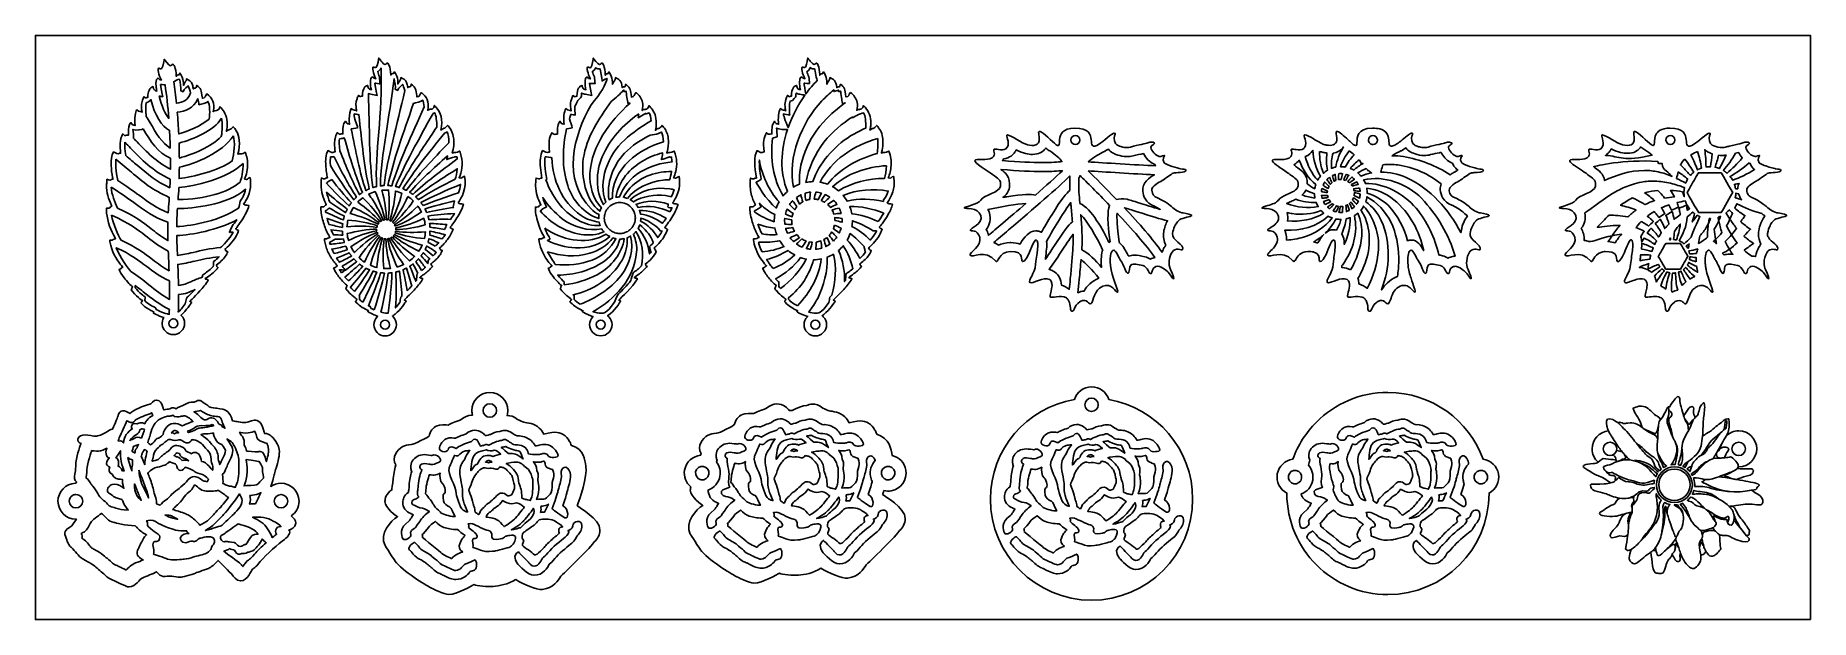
# Model space of a CAD drawing. Extents: x 0 to 395, y 0 to 130.
import ezdxf

# ---------------------------------------------------------------- set-up
doc = ezdxf.new("R2010")
doc.units = 0
doc.header["$MEASUREMENT"] = 0
doc.layers.add('DEFAULT', color=18, linetype='CONTINUOUS')

msp = doc.modelspace()

# ---------------------------------------------------------------- linework, layer by layer
at = {"layer": 'DEFAULT', "color": 18}
msp.add_lwpolyline([(395.05, 0.05), (0.05, 0.05), (0.05, 130.05), (395.05, 130.05)], close=True, dxfattribs=at)
at = {"layer": 'DEFAULT', "color": 240}
for points in [[(375.46, 91.13), (375.2, 90.67), (370.12, 90.67), (370.09, 90.71), (369.66, 91.46), (369.39, 91.92), (369.26, 92.16), (368.87, 92.82), (368.48, 93.5), (368.05, 94.24), (367.57, 95.07), (367.59, 95.11), (368.03, 95.87), (368.43, 96.56), (368.48, 96.65), (368.81, 97.22), (369.21, 97.9), (369.64, 98.64), (370.12, 99.48), (375.2, 99.48), (375.22, 99.44), (375.66, 98.68), (376.06, 97.99), (376.44, 97.33), (376.83, 96.65), (377.26, 95.91), (377.74, 95.07), (377.72, 95.04), (377.28, 94.28), (376.88, 93.59), (376.88, 93.59), (376.5, 92.93), (376.11, 92.25), (375.68, 91.5), (375.46, 91.13)], [(362.02, 79.43), (361.77, 79.87), (361.49, 80.35), (361.18, 80.89), (361.19, 80.91), (361.48, 81.41), (361.73, 81.85), (361.98, 82.28), (362.24, 82.72), (362.51, 83.2), (362.82, 83.74), (366.11, 83.74), (366.13, 83.71), (366.41, 83.22), (366.67, 82.78), (366.91, 82.35), (367.17, 81.91), (367.45, 81.43), (367.73, 80.94), (367.76, 80.89), (367.74, 80.87), (367.72, 80.84), (367.46, 80.38), (367.2, 79.93), (367.2, 79.93), (366.95, 79.5), (366.7, 79.06), (366.42, 78.58), (366.11, 78.05), (362.82, 78.05), (362.81, 78.07), (362.53, 78.56), (362.27, 79), (362.15, 79.21), (362.15, 79.22)]]:
    msp.add_lwpolyline(points, close=True, dxfattribs=at)
at = {"layer": 'DEFAULT', "color": 18}
for points in [[(363.54, 46.51), (363.53, 46.51)], [(367.03, 44.76), (367.02, 44.77)], [(374.14, 37.15), (374.14, 37.15)], [(352.17, 35.24), (352.16, 35.24)], [(361.82, 33.48), (361.82, 33.48)], [(363.04, 34.22), (363.03, 34.23)], [(364.01, 34.5), (364, 34.5)], [(351.5, 30.83), (351.5, 30.83)], [(360.71, 28.06), (360.71, 28.06)], [(355.33, 24.94), (355.33, 24.94)], [(361.82, 26.62), (361.82, 26.63)], [(362.58, 26.1), (362.58, 26.09)], [(366.07, 25.73), (366.07, 25.73)], [(366.7, 23.29), (366.7, 23.3)], [(378.05, 23.18), (378.04, 23.18)], [(361.94, 19.37), (361.94, 19.38)], [(371.03, 18.84), (371.03, 18.85)], [(373.91, 19.68), (373.91, 19.68)]]:
    msp.add_lwpolyline(points, dxfattribs=at)
at = {"layer": 'DEFAULT', "color": 240}
for points, knots in [([(47.8, 98.41), (47.21, 98.3), (47.25, 97.79), (46.59, 98.08), (46.69, 98.32), (46.79, 98.56), (46.87, 98.83), (47.24, 99.96), (47.4, 101.3), (47.12, 102.67), (47.03, 103.13), (46.89, 103.59), (46.7, 104.05), (46.09, 103.58), (45.83, 103.78), (45.42, 103.72), (45.31, 103.71), (45.19, 103.68), (45.06, 103.6), (45.73, 106.05), (45.41, 107.69), (44.73, 108.84), (44.53, 109.19), (44.29, 109.49), (44.03, 109.75), (43.3, 108.84), (43.19, 109.28), (42.53, 108.69), (42.56, 108.84), (42.59, 108.98), (42.62, 109.12), (42.92, 110.83), (42.58, 112.07), (42, 113.03), (41.74, 113.46), (41.43, 113.84), (41.11, 114.18), (40.78, 113.19), (40.39, 113.37), (40.01, 113.31), (39.87, 113.29), (39.73, 113.24), (39.6, 113.08), (40.01, 115.1), (39.42, 116.04), (38.21, 117.07), (37.67, 116.59), (37.99, 116.15), (37.19, 116.08), (37.06, 117.07), (36.97, 117.59), (36.81, 117.97), (36.64, 118.33), (36.4, 118.56), (35.94, 118.93), (35.83, 117.94), (35.51, 118.57), (35.14, 118.17), (35.13, 118.52), (35.08, 118.81), (35, 119.05), (34.74, 119.91), (34.16, 120.14), (33.64, 120.4), (33.61, 119.67), (33.24, 119.76), (32.95, 118.93), (32.95, 118.93), (33.11, 120.49), (32.2, 121.68), (31.94, 120.87), (31.67, 121.64), (31.37, 120.93), (31.32, 123.01), (30.74, 123.64), (30.65, 123.67), (30.57, 123.69), (30.41, 123.41), (30.11, 123.33), (30.1, 123.33), (30.09, 123.33), (30.08, 123.33), (29.76, 123.25), (28.69, 124.76), (28.69, 124.76), (28.69, 124.76), (28.5, 123.09), (28.19, 122.74), (28.17, 122.72), (28.15, 122.7), (28.13, 122.69), (27.79, 122.5), (27.79, 122.74), (27.47, 122.74), (27.15, 122.74), (27.47, 121.3), (28.06, 120.13), (27.33, 120.18), (27.57, 120.71), (27.18, 120.47), (26.9, 120.3), (26.81, 119.57), (26.88, 118.75), (26.91, 118.41), (26.97, 118.04), (27.06, 117.69), (26.59, 117.74), (26.32, 117.93), (26.2, 118.66), (25.87, 118.58), (25.53, 118.37), (25.31, 117.84), (25.16, 117.48), (25.06, 116.97), (25.06, 116.25), (24.57, 116.33), (24.86, 115.86), (24.18, 116.42), (23.67, 115.33), (23.54, 114.75), (23.67, 113.69), (23.7, 113.48), (23.73, 113.25), (23.78, 112.98), (23.42, 113.3), (23.2, 112.9), (22.59, 113.5), (22.43, 113.25), (22.3, 112.8), (22.22, 112.27), (22.12, 111.55), (22.1, 110.69), (22.21, 110.01), (21.65, 110.31), (21.79, 109.81), (21.29, 110.68), (20.8, 110.07), (20.71, 109.45), (20.71, 108.34), (20.71, 108.18), (20.71, 108.02), (20.72, 107.85), (20.01, 107.95), (20.21, 107.46), (19.48, 108.13), (19.3, 107.76), (19.16, 107.45), (19.06, 107.14), (18.84, 106.44), (18.82, 105.72), (18.95, 104.24), (18.97, 104.11), (18.98, 103.98), (18.99, 103.84), (18.61, 103.95), (18.61, 103.35), (17.42, 104.15), (17.25, 103.89), (17.13, 103.56), (17.04, 103.18), (16.76, 101.97), (16.88, 100.26), (17.19, 98.47), (17.22, 98.33), (17.24, 98.19), (17.27, 98.04), (16.58, 98.14), (17.14, 97.55), (15.95, 98.04), (15.91, 97.64), (15.89, 97.27), (15.88, 96.92), (15.83, 94.95), (16.26, 93.74), (16.98, 92.21), (16.99, 92.17), (17.01, 92.12), (17.03, 92.08), (16.41, 91.83), (16.87, 91.51), (15.83, 91.61), (15.8, 91.27), (15.82, 90.9), (15.86, 90.51), (16.07, 88.71), (16.88, 86.44), (17.68, 85.13), (17.74, 85.02), (17.81, 84.92), (17.88, 84.82), (17.29, 84.75), (17.49, 84.46), (16.59, 84.49), (16.63, 84.1), (16.7, 83.71), (16.79, 83.33), (17.28, 81.31), (18.47, 79.64), (19.19, 78.83), (19.32, 78.7), (19.42, 78.59), (19.51, 78.51), (18.9, 78.19), (19.36, 78.16), (18.66, 77.99), (18.79, 77.54), (19.24, 76.83), (19.77, 76.13), (20.45, 75.24), (21.27, 74.37), (21.7, 74.09), (21.47, 73.94), (21.56, 73.67), (21.34, 73.46), (22.23, 72.13), (23.87, 71.05), (23.87, 71.05), (23.68, 70.93), (23.78, 70.72), (23.52, 70.57), (24.3, 69.4), (26.41, 68.52), (26.41, 68.52), (26.36, 68.45), (26.3, 68.38), (26.25, 68.3), (26.25, 68.3), (27.24, 67.66), (28.6, 67.26), (28.01, 66.3), (28.13, 65.03), (28.97, 64.2), (29.94, 63.22), (31.52, 63.22), (32.5, 64.2), (33.48, 65.17), (33.48, 66.75), (32.5, 67.73), (32.48, 67.76), (32.45, 67.78), (32.43, 67.8), (33.67, 68.82), (34.66, 70.45), (34.81, 70.65), (34.67, 70.79), (34.55, 70.73), (34.37, 70.88), (34.78, 71.34), (36.39, 72.76), (37.61, 74.3), (37.95, 74.74), (38.26, 75.18), (38.51, 75.62), (38.18, 75.84), (37.99, 75.72), (37.81, 75.92), (37.94, 76.02), (38.12, 76.14), (38.33, 76.29), (39.07, 76.81), (40.16, 77.59), (40.66, 78.41), (40.29, 78.61), (40.53, 78.66), (40.26, 78.91), (41.09, 79.49), (41.8, 80.19), (42.28, 80.89), (42.53, 81.24), (42.71, 81.58), (42.83, 81.9), (42.34, 82.04), (42.41, 82.22), (42.21, 82.49), (42.34, 82.57), (42.51, 82.71), (42.71, 82.9), (43.53, 83.66), (44.81, 85.21), (45.24, 86.63), (45, 86.85), (44.83, 86.74), (44.62, 87.09), (45.14, 87.68), (46.04, 88.94), (46.72, 90.2), (47.11, 90.9), (47.42, 91.61), (47.54, 92.19), (47.02, 92.38), (46.65, 92.18), (46.39, 92.49), (46.38, 92.51), (46.37, 92.52), (46.35, 92.54), (47.02, 93.35), (47.88, 94.98), (47.92, 96.93), (47.94, 97.41), (47.9, 97.9), (47.8, 98.41)], [4.009, 4.009, 4.009, 4.009, 5.009, 5.009, 5.009, 6.018, 6.018, 6.018, 7.018, 7.018, 7.018, 8.018, 8.018, 8.018, 9.029, 9.029, 9.029, 10.029, 10.029, 10.029, 11.029, 11.029, 11.029, 12.043142, 12.043142, 12.043142, 13.043142, 13.043142, 13.043142, 14.053142, 14.053142, 14.053142, 15.053142, 15.053142, 15.053142, 16.053142, 16.053142, 16.053142, 17.053142, 17.053142, 17.053142, 18.053142, 18.053142, 18.053142, 19.053142, 19.053142, 19.053142, 20.053142, 20.053142, 20.053142, 21.062142, 21.062142, 21.062142, 22.062142, 22.062142, 22.062142, 23.062142, 23.062142, 23.062142, 24.062142, 24.062142, 24.062142, 25.062142, 25.062142, 25.062142, 26.062142, 26.062142, 26.062142, 27.062142, 27.062142, 27.062142, 28.062142, 28.062142, 28.062142, 29.062142, 29.062142, 29.062142, 30.062142, 30.062142, 30.062142, 31.062142, 31.062142, 31.062142, 32.062142, 32.062142, 32.062142, 33.062142, 33.062142, 33.062142, 34.062142, 34.062142, 34.062142, 35.062142, 35.062142, 35.062142, 36.062142, 36.062142, 36.062142, 37.062142, 37.062142, 37.062142, 38.062142, 38.062142, 38.062142, 39.062142, 39.062142, 39.062142, 40.062142, 40.062142, 40.062142, 41.062142, 41.062142, 41.062142, 42.062142, 42.062142, 42.062142, 43.062142, 43.062142, 43.062142, 44.072142, 44.072142, 44.072142, 45.072142, 45.072142, 45.072142, 46.084142, 46.084142, 46.084142, 47.084142, 47.084142, 47.084142, 48.084142, 48.084142, 48.084142, 49.084142, 49.084142, 49.084142, 50.084142, 50.084142, 50.084142, 51.084142, 51.084142, 51.084142, 52.084142, 52.084142, 52.084142, 53.084142, 53.084142, 53.084142, 54.084142, 54.084142, 54.084142, 55.084142, 55.084142, 55.084142, 56.084142, 56.084142, 56.084142, 57.084142, 57.084142, 57.084142, 58.084142, 58.084142, 58.084142, 59.084142, 59.084142, 59.084142, 60.095142, 60.095142, 60.095142, 61.095142, 61.095142, 61.095142, 62.095142, 62.095142, 62.095142, 63.095142, 63.095142, 63.095142, 64.095142, 64.095142, 64.095142, 65.095142, 65.095142, 65.095142, 66.095142, 66.095142, 66.095142, 67.095142, 67.095142, 67.095142, 68.095142, 68.095142, 68.095142, 69.095142, 69.095142, 69.095142, 70.109284, 70.109284, 70.109284, 71.109284, 71.109284, 71.109284, 72.109284, 72.109284, 72.109284, 74.109284, 74.109284, 74.109284, 75.109284, 75.109284, 75.109284, 76.109284, 76.109284, 76.109284, 77.109284, 77.109284, 77.109284, 78.109284, 78.109284, 78.109284, 79.109284, 79.109284, 79.109284, 79.88268, 79.88268, 79.88268, 80.88268, 80.88268, 80.88268, 81.88268, 81.88268, 81.88268, 82.88268, 82.88268, 82.88268, 83.88268, 83.88268, 83.88268, 84.88268, 84.88268, 84.88268, 85.88268, 85.88268, 85.88268, 86.88268, 86.88268, 86.88268, 87.88268, 87.88268, 87.88268, 88.88268, 88.88268, 88.88268, 89.88268, 89.88268, 89.88268, 90.88268, 90.88268, 90.88268, 91.88268, 91.88268, 91.88268, 92.88268, 92.88268, 92.88268, 93.88268, 93.88268, 93.88268, 94.88268, 94.88268, 94.88268, 95.88268, 95.88268, 95.88268, 96.89268, 96.89268, 96.89268, 97.89268, 97.89268, 97.89268, 98.89268, 98.89268, 98.89268, 99.90468, 99.90468, 99.90468, 100.91368, 100.91368, 100.91368, 101.91368, 101.91368, 101.91368, 102.91368, 102.91368, 102.91368, 103.91368, 103.91368, 103.91368, 104.91368, 104.91368, 104.91368, 104.91368]), ([(94.09, 92.83), (94.91, 93.83), (96.05, 96.1), (95.53, 98.7), (94.95, 98.59), (94.99, 98.08), (94.33, 98.37), (94.9, 99.7), (95.23, 101.43), (94.8, 103.21), (94.72, 103.58), (94.6, 103.96), (94.44, 104.33), (93.67, 103.75), (93.45, 104.22), (92.79, 103.89), (92.82, 104), (92.85, 104.11), (92.87, 104.21), (93.18, 105.44), (93.22, 106.45), (93.1, 107.3), (92.96, 108.28), (92.59, 109.02), (92.13, 109.62), (92.02, 109.77), (91.89, 109.91), (91.77, 110.04), (91.04, 109.13), (90.92, 109.56), (90.27, 108.98), (90.81, 111.39), (90.15, 112.92), (89.23, 114.03), (89.1, 114.18), (88.97, 114.33), (88.84, 114.47), (88.4, 113.11), (87.82, 113.95), (87.34, 113.37), (87.55, 114.42), (87.49, 115.18), (87.21, 115.82), (86.96, 116.4), (86.52, 116.87), (85.95, 117.36), (85.4, 116.88), (85.73, 116.44), (84.93, 116.37), (84.89, 116.63), (84.86, 116.85), (84.83, 117.05), (84.63, 118.35), (84.47, 118.56), (83.68, 119.22), (83.57, 118.23), (83.24, 118.85), (82.88, 118.45), (82.85, 118.96), (82.76, 119.33), (82.63, 119.62), (82.33, 120.25), (81.83, 120.46), (81.38, 120.68), (81.34, 119.95), (80.97, 120.04), (80.68, 119.22), (80.68, 119.22), (80.84, 120.71), (79.99, 121.89), (79.97, 121.91), (79.95, 121.94), (79.93, 121.96), (79.68, 121.16), (79.4, 121.92), (79.11, 121.22), (79.06, 123.3), (78.47, 123.93), (78.39, 123.95), (78.3, 123.98), (78.13, 123.68), (77.82, 123.61), (77.65, 123.57), (77.27, 123.98), (76.95, 124.37), (76.66, 124.71), (76.43, 125.05), (76.43, 125.05), (76.43, 125.05), (76.21, 123.17), (75.87, 122.98), (75.52, 122.78), (75.52, 123.03), (75.21, 123.03), (74.89, 123.03), (75.21, 121.59), (75.79, 120.41), (75.06, 120.46), (75.31, 121), (74.91, 120.76), (74.52, 120.51), (74.5, 119.15), (74.79, 117.98), (74.46, 118.01), (74.22, 118.12), (74.07, 118.47), (74.02, 118.59), (73.97, 118.75), (73.94, 118.95), (73.38, 118.81), (72.82, 118.32), (72.79, 116.54), (72.3, 116.61), (72.6, 116.15), (71.92, 116.71), (71.79, 116.43), (71.68, 116.18), (71.6, 115.96), (71.29, 115.11), (71.3, 114.49), (71.51, 113.27), (71.16, 113.59), (70.94, 113.19), (70.33, 113.79), (70.06, 113.38), (69.89, 112.42), (69.88, 111.47), (69.87, 111.06), (69.89, 110.65), (69.95, 110.29), (69.39, 110.6), (69.52, 110.1), (69.02, 110.97), (68.48, 110.3), (68.43, 109.63), (68.45, 108.3), (68.45, 108.25), (68.45, 108.19), (68.45, 108.14), (67.75, 108.23), (67.95, 107.75), (67.22, 108.42), (66.98, 107.93), (66.82, 107.56), (66.72, 107.14), (66.56, 106.46), (66.58, 105.67), (66.73, 104.13), (66.47, 104.2), (66.38, 103.96), (66, 104.03), (65.81, 104.06), (65.55, 104.17), (65.15, 104.44), (64.88, 104.01), (64.73, 103.43), (64.66, 102.74), (64.57, 101.82), (64.64, 100.7), (64.81, 99.53), (64.86, 99.13), (64.93, 98.73), (65, 98.33), (64.33, 98.42), (64.85, 97.87), (63.78, 98.29), (63.75, 98.3), (63.72, 98.32), (63.69, 98.33), (63.61, 97.55), (63.59, 96.88), (63.63, 96.28), (63.68, 95.45), (63.83, 94.76), (64.06, 94.08), (64.25, 93.52), (64.49, 92.97), (64.77, 92.37), (64.64, 92.32), (64.55, 92.26), (64.49, 92.21), (64.27, 92), (64.38, 91.82), (63.56, 91.89), (63.55, 91.69), (63.55, 91.48), (63.56, 91.26), (63.58, 90.8), (63.66, 90.29), (63.77, 89.77), (63.87, 89.3), (64, 88.82), (64.14, 88.35), (64.29, 87.89), (64.45, 87.44), (64.62, 87.02), (64.8, 86.58), (65, 86.16), (65.2, 85.8), (65.33, 85.54), (65.47, 85.31), (65.61, 85.11), (65.03, 85.03), (65.23, 84.74), (64.33, 84.78), (64.33, 84.75), (64.34, 84.72), (64.34, 84.69), (64.38, 84.28), (64.45, 83.88), (64.56, 83.5), (64.66, 83.09), (64.79, 82.7), (64.94, 82.34), (65.1, 81.94), (65.28, 81.57), (65.47, 81.22), (65.67, 80.84), (65.89, 80.49), (66.11, 80.18), (66.37, 79.8), (66.63, 79.47), (66.85, 79.22), (67, 79.04), (67.14, 78.9), (67.25, 78.8), (66.63, 78.48), (67.09, 78.44), (66.4, 78.28), (66.44, 78.12), (66.52, 77.94), (66.63, 77.74), (66.8, 77.42), (67.04, 77.05), (67.31, 76.67), (67.56, 76.33), (67.84, 75.99), (68.12, 75.66), (68.43, 75.3), (68.74, 74.97), (69.01, 74.73), (69.17, 74.58), (69.32, 74.46), (69.44, 74.38), (69.21, 74.23), (69.29, 73.96), (69.07, 73.75), (69.19, 73.58), (69.32, 73.41), (69.45, 73.25), (69.76, 72.87), (70.11, 72.53), (70.44, 72.24), (70.98, 71.77), (71.45, 71.44), (71.57, 71.36), (71.6, 71.34), (71.61, 71.33), (71.61, 71.33), (71.41, 71.21), (71.51, 71), (71.26, 70.86), (71.52, 70.46), (71.95, 70.09), (72.39, 69.78), (72.89, 69.43), (73.41, 69.16), (73.75, 68.99), (73.99, 68.87), (74.15, 68.81), (74.15, 68.81), (74.09, 68.74), (74.04, 68.66), (73.99, 68.59), (73.99, 68.59), (74.42, 68.31), (75.11, 68), (75.43, 67.86), (75.81, 67.71), (76.23, 67.58), (76.18, 67.54), (76.13, 67.49), (76.09, 67.44), (75.11, 66.47), (75.11, 64.89), (76.09, 63.91), (77.06, 62.93), (78.64, 62.93), (79.62, 63.91), (80.6, 64.89), (80.6, 66.47), (79.62, 67.44), (79.57, 67.49), (79.52, 67.54), (79.46, 67.59), (79.68, 67.71), (79.9, 67.87), (80.11, 68.04), (80.72, 68.53), (81.28, 69.18), (81.7, 69.73), (82.16, 70.33), (82.47, 70.83), (82.55, 70.93), (82.4, 71.08), (82.29, 71.02), (82.11, 71.16), (82.25, 71.33), (82.55, 71.62), (82.93, 71.99), (83.26, 72.31), (83.66, 72.7), (84.06, 73.12), (84.39, 73.47), (84.73, 73.84), (85.05, 74.23), (85.36, 74.6), (85.66, 74.99), (85.92, 75.37), (86.03, 75.55), (86.14, 75.73), (86.24, 75.91), (85.91, 76.13), (85.73, 76.01), (85.55, 76.21), (85.76, 76.37), (86.09, 76.59), (86.46, 76.86), (86.75, 77.07), (87.06, 77.3), (87.35, 77.56), (87.65, 77.81), (87.94, 78.09), (88.16, 78.37), (88.25, 78.48), (88.33, 78.59), (88.4, 78.7), (88.02, 78.9), (88.27, 78.94), (88, 79.2), (88.19, 79.33), (88.37, 79.46), (88.54, 79.61), (88.83, 79.85), (89.11, 80.1), (89.35, 80.36), (89.63, 80.65), (89.86, 80.95), (90.07, 81.24), (90.28, 81.56), (90.46, 81.88), (90.57, 82.19), (90.22, 82.28), (90.15, 82.4), (90.07, 82.55), (90.04, 82.62), (90.01, 82.69), (89.95, 82.77), (90.13, 82.89), (90.42, 83.14), (90.74, 83.47), (90.99, 83.73), (91.26, 84.04), (91.54, 84.38), (91.79, 84.7), (92.04, 85.05), (92.26, 85.4), (92.49, 85.78), (92.69, 86.16), (92.85, 86.55), (92.9, 86.67), (92.94, 86.79), (92.97, 86.92), (92.74, 87.14), (92.57, 87.03), (92.35, 87.38), (92.46, 87.5), (92.59, 87.66), (92.73, 87.84), (93, 88.19), (93.31, 88.62), (93.62, 89.09), (93.91, 89.53), (94.2, 90.01), (94.46, 90.48), (94.84, 91.19), (95.15, 91.9), (95.28, 92.48), (94.73, 92.68), (94.35, 92.44), (94.09, 92.83)], [1, 1, 1, 1, 2, 2, 2, 3, 3, 3, 4, 4, 4, 5, 5, 5, 6, 6, 6, 7, 7, 7, 8, 8, 8, 9, 9, 9, 10, 10, 10, 11, 11, 11, 12, 12, 12, 13, 13, 13, 14, 14, 14, 15, 15, 15, 16, 16, 16, 17, 17, 17, 18, 18, 18, 19, 19, 19, 20, 20, 20, 21, 21, 21, 22, 22, 22, 23, 23, 23, 24, 24, 24, 25, 25, 25, 26, 26, 26, 27, 27, 27, 28, 28, 28, 29, 29, 29, 30, 30, 30, 31, 31, 31, 32, 32, 32, 33, 33, 33, 34, 34, 34, 35, 35, 35, 36, 36, 36, 37, 37, 37, 38, 38, 38, 39, 39, 39, 40, 40, 40, 41, 41, 41, 42, 42, 42, 43, 43, 43, 44, 44, 44, 45, 45, 45, 46.01, 46.01, 46.01, 47.01, 47.01, 47.01, 48.01, 48.01, 48.01, 49.01, 49.01, 49.01, 50.01, 50.01, 50.01, 51.01, 51.01, 51.01, 52.01, 52.01, 52.01, 53.01, 53.01, 53.01, 54.01, 54.01, 54.01, 55.01, 55.01, 55.01, 56.01, 56.01, 56.01, 57.01, 57.01, 57.01, 58.01, 58.01, 58.01, 59.01, 59.01, 59.01, 60.01, 60.01, 60.01, 61.01, 61.01, 61.01, 62.01, 62.01, 62.01, 63.01, 63.01, 63.01, 64.01, 64.01, 64.01, 65.01, 65.01, 65.01, 66.01, 66.01, 66.01, 67.01, 67.01, 67.01, 68.01, 68.01, 68.01, 69.01, 69.01, 69.01, 70.01, 70.01, 70.01, 71.01, 71.01, 71.01, 72.01, 72.01, 72.01, 73.01, 73.01, 73.01, 74.01, 74.01, 74.01, 75.01, 75.01, 75.01, 76.01, 76.01, 76.01, 77.01, 77.01, 77.01, 78.01, 78.01, 78.01, 79.01, 79.01, 79.01, 80.01, 80.01, 80.01, 81.01, 81.01, 81.01, 82.01, 82.01, 82.01, 83.01, 83.01, 83.01, 84.01, 84.01, 84.01, 85.01, 85.01, 85.01, 86.01, 86.01, 86.01, 87.01, 87.01, 87.01, 88.01, 88.01, 88.01, 89.01, 89.01, 89.01, 90.01, 90.01, 90.01, 91.01, 91.01, 91.01, 91.777128, 91.777128, 91.777128, 92.777128, 92.777128, 92.777128, 93.777128, 93.777128, 93.777128, 94.777128, 94.777128, 94.777128, 95.777128, 95.777128, 95.777128, 96.777128, 96.777128, 96.777128, 97.777128, 97.777128, 97.777128, 98.777128, 98.777128, 98.777128, 99.777128, 99.777128, 99.777128, 100.777128, 100.777128, 100.777128, 101.777128, 101.777128, 101.777128, 102.777128, 102.777128, 102.777128, 103.777128, 103.777128, 103.777128, 104.777128, 104.777128, 104.777128, 105.777128, 105.777128, 105.777128, 106.777128, 106.777128, 106.777128, 107.777128, 107.777128, 107.777128, 108.777128, 108.777128, 108.777128, 109.777128, 109.777128, 109.777128, 110.777128, 110.777128, 110.777128, 111.777128, 111.777128, 111.777128, 112.777128, 112.777128, 112.777128, 113.777128, 113.777128, 113.777128, 114.777128, 114.777128, 114.777128, 115.777128, 115.777128, 115.777128, 116.777128, 116.777128, 116.777128, 117.777128, 117.777128, 117.777128, 118.777128, 118.777128, 118.777128, 119.777128, 119.777128, 119.777128, 120.777128, 120.777128, 120.777128, 121.777128, 121.777128, 121.777128, 122.777128, 122.777128, 122.777128, 123.777128, 123.777128, 123.777128, 124.777128, 124.777128, 124.777128, 125.777128, 125.777128, 125.777128, 126.777128, 126.777128, 126.777128, 127.777128, 127.777128, 127.777128, 128.777128, 128.777128, 128.777128, 129.777128, 129.777128, 129.777128, 130.777128, 130.777128, 130.777128, 130.777128]), ([(74.69, 116.98), (75.16, 116.89), (75.62, 116.81), (76.09, 116.72), (75.98, 117.17), (75.61, 119.09), (75.59, 119.43), (75.64, 119.43), (76.66, 119.31), (76.71, 119.3), (76.66, 119.81), (76.62, 120.31), (76.57, 120.82), (76.37, 121.23), (76.33, 121.7), (76.23, 122.04), (76.27, 122.06), (76.31, 122.08), (76.36, 122.11), (76.51, 122.19), (76.73, 122.32), (76.94, 122.8), (77.38, 112.63), (75.5, 103.9), (75.96, 96.42), (75.88, 96.41), (75.82, 96.39), (75.75, 96.37), (75.69, 96.36), (75.64, 96.35), (75.58, 96.33), (75.52, 96.31), (75.45, 96.3), (75.38, 96.27), (75.33, 96.26), (75.28, 96.25), (75.24, 96.23), (75.22, 96.23), (75.2, 96.22), (75.18, 96.21), (75.16, 96.21), (75.15, 96.21), (75.13, 96.2), (74.23, 102.23), (74.44, 109.33), (74.13, 117.11), (74.3, 117.05), (74.49, 117), (74.69, 116.98)], [0, 0, 0, 0, 4.046426, 4.046426, 4.046426, 5.046426, 5.046426, 5.046426, 6.046426, 6.046426, 6.046426, 10.364092, 10.364092, 10.364092, 11.364092, 11.364092, 11.364092, 12.364092, 12.364092, 12.364092, 13.364092, 13.364092, 13.364092, 14.364092, 14.364092, 14.364092, 15.364092, 15.364092, 15.364092, 16.364092, 16.364092, 16.364092, 17.364092, 17.364092, 17.364092, 18.364092, 18.364092, 18.364092, 19.364092, 19.364092, 19.364092, 20.364092, 20.364092, 20.364092, 21.364092, 21.364092, 21.364092, 22.364092, 22.364092, 22.364092, 22.364092]), ([(143.15, 95.49), (143.33, 96.18), (143.44, 96.94), (143.39, 97.75), (143.37, 98.06), (143.33, 98.37), (143.27, 98.68), (142.69, 98.57), (142.73, 98.06), (142.06, 98.35), (142.25, 98.79), (142.41, 99.27), (142.53, 99.77), (142.69, 100.46), (142.77, 101.21), (142.72, 101.98), (142.68, 102.74), (142.51, 103.53), (142.17, 104.31), (141.41, 103.73), (141.19, 104.2), (140.53, 103.88), (140.56, 103.97), (140.58, 104.06), (140.6, 104.15), (140.84, 105.11), (140.93, 105.95), (140.9, 106.67), (140.85, 107.73), (140.56, 108.55), (140.14, 109.21), (139.95, 109.51), (139.73, 109.79), (139.5, 110.02), (138.77, 109.11), (138.66, 109.55), (138, 108.96), (138.23, 109.98), (138.25, 110.84), (138.12, 111.58), (137.92, 112.71), (137.39, 113.56), (136.78, 114.24), (136.71, 114.31), (136.65, 114.38), (136.58, 114.45), (136.52, 114.27), (136.46, 114.12), (136.4, 114.01), (136.19, 113.65), (135.96, 113.62), (135.73, 113.61), (135.51, 113.59), (135.28, 113.61), (135.08, 113.35), (135.36, 114.77), (135.15, 115.66), (134.58, 116.42), (134.35, 116.74), (134.04, 117.04), (133.69, 117.34), (133.14, 116.86), (133.47, 116.42), (132.66, 116.35), (132.44, 118.03), (132.36, 118.36), (131.75, 118.92), (131.65, 119.01), (131.55, 119.1), (131.42, 119.2), (131.31, 118.22), (130.98, 118.84), (130.61, 118.44), (130.54, 120.04), (129.77, 120.34), (129.12, 120.67), (129.08, 119.93), (128.71, 120.03), (128.42, 119.2), (128.42, 119.2), (128.59, 120.76), (127.67, 121.95), (127.41, 121.14), (127.14, 121.9), (126.85, 121.2), (126.79, 123.28), (126.21, 123.91), (126.13, 123.94), (126.04, 123.96), (125.87, 123.67), (125.55, 123.59), (125.24, 123.52), (124.16, 125.03), (124.16, 125.03), (124.16, 125.03), (123.95, 123.16), (123.6, 122.96), (123.26, 122.76), (123.26, 123.01), (122.94, 123.01), (122.63, 123.01), (122.94, 121.57), (123.53, 120.4), (122.8, 120.45), (123.04, 120.98), (122.65, 120.74), (122.26, 120.5), (122.24, 119.13), (122.53, 117.96), (122.16, 118), (121.91, 118.13), (121.77, 118.55), (121.73, 118.66), (121.7, 118.79), (121.68, 118.94), (121.12, 118.79), (120.56, 118.3), (120.53, 116.52), (120.04, 116.59), (120.33, 116.13), (119.65, 116.69), (119.04, 115.37), (118.98, 114.8), (119.25, 113.25), (118.9, 113.57), (118.68, 113.17), (118.07, 113.78), (117.68, 113.19), (117.49, 111.47), (117.69, 110.28), (117.13, 110.58), (117.26, 110.08), (116.76, 110.95), (116.2, 110.25), (116.16, 109.56), (116.19, 108.12), (115.52, 108.21), (115.67, 107.77), (115.05, 108.31), (115.02, 108.34), (114.99, 108.37), (114.96, 108.4), (114.32, 107.12), (114.23, 106.58), (114.46, 104.11), (114.08, 104.22), (114.08, 103.62), (112.89, 104.42), (112.62, 103.99), (112.47, 103.41), (112.4, 102.72), (112.28, 101.49), (112.44, 99.93), (112.75, 98.32), (112.05, 98.41), (112.61, 97.82), (111.43, 98.32), (111.36, 97.67), (111.34, 97.1), (111.35, 96.58), (111.4, 94.9), (111.84, 93.78), (112.51, 92.35), (111.95, 92.13), (112.26, 91.85), (111.59, 91.86), (111.51, 91.86), (111.41, 91.86), (111.3, 91.87), (111.24, 90.91), (111.49, 89.6), (111.88, 88.34), (112.28, 87.06), (112.83, 85.84), (113.35, 85.09), (113.12, 85.06), (113.01, 85), (112.91, 84.93), (112.75, 84.84), (112.61, 84.74), (112.07, 84.76), (112.14, 83.92), (112.36, 83.13), (112.64, 82.4), (113.18, 81.04), (113.96, 79.92), (114.54, 79.26), (114.71, 79.06), (114.87, 78.89), (114.99, 78.78), (114.37, 78.46), (114.83, 78.42), (114.14, 78.26), (114.24, 77.88), (114.57, 77.33), (114.98, 76.75), (115.64, 75.84), (116.51, 74.87), (117.03, 74.47), (117.08, 74.43), (117.13, 74.39), (117.18, 74.37), (116.95, 74.21), (117.03, 73.94), (116.81, 73.73), (117.26, 73.06), (117.91, 72.45), (118.44, 72.01), (118.95, 71.58), (119.35, 71.32), (119.35, 71.32), (119.15, 71.2), (119.25, 70.99), (118.99, 70.84), (119.25, 70.45), (119.66, 70.1), (120.08, 69.79), (120.94, 69.18), (121.89, 68.79), (121.89, 68.79), (121.83, 68.72), (121.78, 68.65), (121.73, 68.57), (121.73, 68.57), (122.21, 68.26), (122.97, 67.93), (123.31, 67.78), (123.7, 67.64), (124.13, 67.51), (124.11, 67.5), (124.09, 67.48), (124.08, 67.46), (123.1, 66.49), (123.1, 64.91), (124.08, 63.93), (125.05, 62.95), (126.64, 62.95), (127.62, 63.93), (128.59, 64.91), (128.59, 66.49), (127.62, 67.46), (127.54, 67.54), (127.46, 67.61), (127.37, 67.67), (128.85, 68.61), (130.12, 70.69), (130.29, 70.91), (130.14, 71.06), (130.03, 71), (129.85, 71.15), (130.37, 71.75), (132.88, 73.92), (133.98, 75.89), (133.65, 76.11), (133.47, 75.99), (133.28, 76.19), (133.55, 76.39), (133.98, 76.67), (134.43, 77.02), (135.07, 77.49), (135.76, 78.08), (136.14, 78.68), (135.76, 78.88), (136, 78.93), (135.74, 79.18), (136.12, 79.45), (136.48, 79.74), (136.8, 80.05), (137.39, 80.62), (137.87, 81.24), (138.16, 81.82), (138.13, 81.97), (138.09, 82.12), (138.05, 82.27), (137.83, 82.39), (137.84, 82.55), (137.69, 82.76), (137.74, 82.79), (137.81, 82.84), (137.88, 82.9), (138.18, 83.14), (138.63, 83.58), (139.08, 84.12), (139.39, 84.49), (139.71, 84.92), (139.98, 85.36), (140.29, 85.86), (140.56, 86.39), (140.71, 86.9), (140.47, 87.12), (140.31, 87.01), (140.09, 87.36), (140.14, 87.42), (140.2, 87.49), (140.26, 87.56), (140.53, 87.88), (140.86, 88.33), (141.19, 88.82), (141.5, 89.28), (141.82, 89.79), (142.11, 90.3), (142.36, 90.77), (142.6, 91.24), (142.77, 91.67), (142.88, 91.95), (142.96, 92.22), (143.02, 92.46), (142.47, 92.66), (142.08, 92.43), (141.83, 92.81), (142.05, 93.08), (142.3, 93.46), (142.54, 93.91), (142.77, 94.36), (142.99, 94.9), (143.15, 95.49)], [1, 1, 1, 1, 2.01, 2.01, 2.01, 3.01, 3.01, 3.01, 4.01, 4.01, 4.01, 5.01, 5.01, 5.01, 6.01, 6.01, 6.01, 7.01, 7.01, 7.01, 8.01, 8.01, 8.01, 9.01, 9.01, 9.01, 10.01, 10.01, 10.01, 11.01, 11.01, 11.01, 12.01, 12.01, 12.01, 13.01, 13.01, 13.01, 14.01, 14.01, 14.01, 15.01, 15.01, 15.01, 16.01, 16.01, 16.01, 17.01, 17.01, 17.01, 18.01, 18.01, 18.01, 19.01, 19.01, 19.01, 20.01, 20.01, 20.01, 21.01, 21.01, 21.01, 22.01, 22.01, 22.01, 23.01, 23.01, 23.01, 24.01, 24.01, 24.01, 25.01, 25.01, 25.01, 26.01, 26.01, 26.01, 27.01, 27.01, 27.01, 28.01, 28.01, 28.01, 29.01, 29.01, 29.01, 30.01, 30.01, 30.01, 31.01, 31.01, 31.01, 32.01, 32.01, 32.01, 33.01, 33.01, 33.01, 34.01, 34.01, 34.01, 35.01, 35.01, 35.01, 36.01, 36.01, 36.01, 37.01, 37.01, 37.01, 38.01, 38.01, 38.01, 39.01, 39.01, 39.01, 40.01, 40.01, 40.01, 41.01, 41.01, 41.01, 42.01, 42.01, 42.01, 43.01, 43.01, 43.01, 44.01, 44.01, 44.01, 45.01, 45.01, 45.01, 46.01, 46.01, 46.01, 47.01, 47.01, 47.01, 48.01, 48.01, 48.01, 49.01, 49.01, 49.01, 50.01, 50.01, 50.01, 51.01, 51.01, 51.01, 52.01, 52.01, 52.01, 53.01, 53.01, 53.01, 54.01, 54.01, 54.01, 55.01, 55.01, 55.01, 56.01, 56.01, 56.01, 57.01, 57.01, 57.01, 58.02, 58.02, 58.02, 59.02, 59.02, 59.02, 60.02, 60.02, 60.02, 61.02, 61.02, 61.02, 62.02, 62.02, 62.02, 63.02, 63.02, 63.02, 64.02, 64.02, 64.02, 65.02, 65.02, 65.02, 66.02, 66.02, 66.02, 67.02, 67.02, 67.02, 68.02, 68.02, 68.02, 69.02, 69.02, 69.02, 70.03, 70.03, 70.03, 71.03, 71.03, 71.03, 72.03, 72.03, 72.03, 73.03, 73.03, 73.03, 74.03, 74.03, 74.03, 74.797491, 74.797491, 74.797491, 75.797491, 75.797491, 75.797491, 76.797491, 76.797491, 76.797491, 77.797491, 77.797491, 77.797491, 78.797491, 78.797491, 78.797491, 79.797491, 79.797491, 79.797491, 80.797491, 80.797491, 80.797491, 81.797491, 81.797491, 81.797491, 82.797491, 82.797491, 82.797491, 83.797491, 83.797491, 83.797491, 84.797491, 84.797491, 84.797491, 85.797491, 85.797491, 85.797491, 86.797491, 86.797491, 86.797491, 87.797491, 87.797491, 87.797491, 88.797491, 88.797491, 88.797491, 89.797491, 89.797491, 89.797491, 90.797491, 90.797491, 90.797491, 91.807491, 91.807491, 91.807491, 92.807491, 92.807491, 92.807491, 93.807491, 93.807491, 93.807491, 94.807491, 94.807491, 94.807491, 95.807491, 95.807491, 95.807491, 96.807491, 96.807491, 96.807491, 97.807491, 97.807491, 97.807491, 98.807491, 98.807491, 98.807491, 99.807491, 99.807491, 99.807491, 100.807491, 100.807491, 100.807491, 101.807491, 101.807491, 101.807491, 102.807491, 102.807491, 102.807491, 103.807491, 103.807491, 103.807491, 104.807491, 104.807491, 104.807491, 105.807491, 105.807491, 105.807491, 105.807491]), ([(118.23, 109.26), (118.87, 109.31), (119.51, 109.52), (119.51, 109.52), (119.44, 109.94), (119.07, 110.81), (118.85, 111.52), (118.95, 111.85), (119.06, 112.18), (119.18, 112.5), (119.51, 112.44), (119.85, 112.38), (120.18, 112.32), (120.08, 112.88), (120.05, 113.64), (120.08, 114.3), (120.33, 114.76), (120.55, 115.2), (120.75, 115.61), (121.22, 115.93), (121.53, 116.51), (121.53, 116.51), (121.53, 116.75), (121.55, 117), (121.59, 117.23), (121.82, 117.09), (122.1, 117), (122.43, 116.96), (122.89, 116.88), (123.36, 116.79), (123.83, 116.71), (123.72, 117.15), (123.34, 119.07), (123.34, 119.41), (123.37, 119.41), (124.51, 119.33), (124.56, 119.33), (124.51, 119.83), (124.47, 120.34), (124.43, 120.85), (124.22, 121.26), (124.06, 121.68), (123.96, 122.02), (124.01, 122.04), (124.06, 122.07), (124.1, 122.09), (124.26, 122.18), (124.5, 122.32), (124.72, 122.88), (125.11, 122.59), (125.34, 122.59), (125.53, 122.59), (125.58, 122.6), (125.63, 122.6), (125.68, 122.61), (125.76, 122.29), (126.11, 120.57), (126.12, 119.92), (126.12, 119.92), (126.73, 120.33), (127.23, 120.51), (126.99, 119.2), (125.96, 117.23), (123.68, 114.61), (119.72, 107.77), (117.25, 97.88), (123.68, 91.45), (124.22, 90.91), (124.81, 90.49), (125.45, 90.17), (125.4, 89.88), (125.38, 89.6), (125.39, 89.3), (122.15, 90.31), (119.5, 93.42), (118.49, 96.64), (117.18, 100.76), (117.28, 105.15), (118.23, 109.26)], [1, 1, 1, 1, 2, 2, 2, 3.01, 3.01, 3.01, 4.01, 4.01, 4.01, 6.894445, 6.894445, 6.894445, 7.894445, 7.894445, 7.894445, 9.894445, 9.894445, 9.894445, 10.894445, 10.894445, 10.894445, 11.894445, 11.894445, 11.894445, 12.894445, 12.894445, 12.894445, 16.940838, 16.940838, 16.940838, 17.940838, 17.940838, 17.940838, 18.940838, 18.940838, 18.940838, 23.256899, 23.256899, 23.256899, 24.256899, 24.256899, 24.256899, 25.256899, 25.256899, 25.256899, 26.256899, 26.256899, 26.256899, 27.256899, 27.256899, 27.256899, 27.698737, 27.698737, 27.698737, 28.698737, 28.698737, 28.698737, 29.698737, 29.698737, 29.698737, 30.698737, 30.698737, 30.698737, 31.698737, 31.698737, 31.698737, 32.698737, 32.698737, 32.698737, 33.698737, 33.698737, 33.698737, 34.698737, 34.698737, 34.698737, 35.698737, 35.698737, 35.698737, 35.698737]), ([(190.82, 95.22), (191.08, 96.08), (191.22, 97.09), (191.09, 98.17), (191.08, 98.34), (191.05, 98.51), (191.01, 98.69), (190.43, 98.58), (190.47, 98.07), (189.81, 98.36), (190.15, 99.15), (190.4, 100.08), (190.46, 101.08), (190.53, 102.12), (190.38, 103.23), (189.92, 104.32), (189.15, 103.74), (188.93, 104.21), (188.27, 103.89), (188.29, 103.93), (188.3, 103.98), (188.31, 104.02), (188.67, 105.38), (188.72, 106.49), (188.56, 107.4), (188.37, 108.56), (187.85, 109.4), (187.25, 110.03), (186.51, 109.12), (186.41, 109.55), (185.75, 108.97), (185.82, 109.3), (185.87, 109.61), (185.91, 109.91), (186.08, 111.54), (185.64, 112.72), (185.01, 113.63), (184.8, 113.93), (184.56, 114.21), (184.32, 114.46), (183.88, 113.1), (183.29, 113.94), (182.82, 113.36), (183.1, 114.77), (182.9, 115.66), (182.33, 116.42), (182.09, 116.74), (181.79, 117.04), (181.43, 117.35), (180.88, 116.87), (181.21, 116.43), (180.4, 116.36), (180.16, 118.23), (180.08, 118.43), (179.25, 119.14), (179.23, 119.16), (179.19, 119.18), (179.16, 119.21), (179.16, 119.15), (179.15, 119.1), (179.14, 119.05), (179.03, 118.4), (178.78, 118.71), (178.49, 118.55), (178.45, 118.52), (178.41, 118.49), (178.37, 118.45), (178.37, 118.46), (178.37, 118.45), (178.36, 118.45), (178.28, 120.05), (177.52, 120.35), (176.86, 120.67), (176.82, 119.94), (176.45, 120.04), (176.16, 119.21), (176.16, 119.21), (176.29, 120.43), (175.68, 121.54), (175.61, 121.68), (175.52, 121.82), (175.41, 121.95), (175.16, 121.15), (174.88, 121.91), (174.59, 121.21), (174.53, 123.29), (173.96, 123.92), (173.87, 123.94), (173.78, 123.97), (173.61, 123.68), (173.3, 123.6), (173.14, 123.56), (172.78, 123.93), (172.47, 124.3), (172.17, 124.67), (171.91, 125.04), (171.91, 125.04), (171.91, 125.04), (171.74, 123.63), (171.48, 123.13), (171.43, 123.05), (171.39, 122.99), (171.35, 122.97), (171, 122.77), (171, 123.02), (170.69, 123.02), (170.52, 123.02), (170.53, 122.63), (170.65, 122.09), (170.77, 121.59), (170.99, 120.97), (171.27, 120.41), (170.54, 120.46), (170.78, 120.99), (170.39, 120.75), (170.01, 120.5), (169.98, 119.14), (170.27, 117.97), (169.81, 118.02), (169.54, 118.21), (169.42, 118.95), (168.86, 118.8), (168.3, 118.31), (168.27, 116.53), (167.79, 116.6), (168.08, 116.14), (167.39, 116.7), (166.78, 115.38), (166.72, 114.81), (166.99, 113.26), (166.64, 113.58), (166.42, 113.18), (165.81, 113.78), (165.42, 113.2), (165.24, 111.48), (165.43, 110.28), (164.96, 110.54), (164.98, 110.23), (164.7, 110.64), (164.65, 110.72), (164.58, 110.82), (164.51, 110.95), (163.94, 110.26), (163.91, 109.57), (163.93, 108.13), (163.22, 108.22), (163.43, 107.74), (162.7, 108.41), (162.06, 107.13), (161.97, 106.59), (162.2, 104.12), (161.85, 104.22), (161.82, 103.71), (160.86, 104.29), (160.79, 104.33), (160.71, 104.38), (160.63, 104.43), (159.88, 103.23), (160.01, 100.83), (160.49, 98.32), (160.17, 98.36), (160.12, 98.27), (160.04, 98.19), (159.95, 98.11), (159.82, 98.05), (159.17, 98.32), (159.02, 96.83), (159.09, 95.75), (159.33, 94.77), (159.54, 93.95), (159.85, 93.21), (160.25, 92.36), (159.63, 92.11), (160.08, 91.79), (159.04, 91.88), (159.03, 91.76), (159.03, 91.64), (159.03, 91.51), (159.04, 90.65), (159.25, 89.58), (159.57, 88.54), (159.83, 87.67), (160.16, 86.82), (160.51, 86.11), (160.7, 85.72), (160.9, 85.38), (161.09, 85.1), (160.51, 85.03), (160.71, 84.73), (159.81, 84.77), (159.83, 84.57), (159.85, 84.38), (159.88, 84.19), (160.03, 83.34), (160.3, 82.55), (160.64, 81.83), (160.97, 81.11), (161.37, 80.46), (161.74, 79.95), (162.13, 79.41), (162.49, 79.01), (162.73, 78.79), (162.11, 78.47), (162.57, 78.43), (161.88, 78.27), (161.94, 78.04), (162.08, 77.76), (162.27, 77.44), (162.66, 76.8), (163.26, 76.02), (163.82, 75.4), (164.25, 74.93), (164.66, 74.54), (164.92, 74.38), (164.69, 74.22), (164.77, 73.95), (164.55, 73.74), (164.69, 73.55), (164.83, 73.36), (164.99, 73.18), (165.89, 72.12), (167.09, 71.32), (167.09, 71.32), (167.03, 71.29), (167, 71.24), (166.97, 71.19), (166.92, 71.08), (166.91, 70.95), (166.73, 70.85), (167.22, 70.13), (168.21, 69.51), (168.9, 69.15), (169.32, 68.93), (169.63, 68.8), (169.63, 68.8), (169.57, 68.73), (169.52, 68.66), (169.47, 68.58), (169.47, 68.58), (170.29, 68.05), (171.46, 67.65), (171.6, 67.6), (171.74, 67.56), (171.89, 67.51), (171.87, 67.5), (171.85, 67.48), (171.83, 67.45), (170.85, 66.48), (170.85, 64.9), (171.83, 63.92), (172.8, 62.94), (174.39, 62.94), (175.36, 63.92), (176.34, 64.9), (176.34, 66.48), (175.36, 67.45), (175.28, 67.54), (175.19, 67.61), (175.1, 67.68), (175.23, 67.76), (175.36, 67.85), (175.48, 67.94), (176.8, 68.96), (177.87, 70.72), (178.03, 70.92), (177.88, 71.07), (177.77, 71.01), (177.59, 71.15), (177.9, 71.51), (178.92, 72.43), (179.92, 73.53), (180.61, 74.27), (181.28, 75.1), (181.72, 75.9), (181.39, 76.12), (181.21, 76), (181.03, 76.2), (181.29, 76.4), (181.73, 76.69), (182.19, 77.04), (182.83, 77.51), (183.51, 78.09), (183.88, 78.69), (183.5, 78.89), (183.75, 78.94), (183.48, 79.19), (183.62, 79.29), (183.76, 79.4), (183.9, 79.5), (184.61, 80.07), (185.22, 80.72), (185.63, 81.36), (185.81, 81.64), (185.95, 81.91), (186.05, 82.18), (185.55, 82.31), (185.63, 82.5), (185.43, 82.76), (185.66, 82.92), (186.08, 83.29), (186.53, 83.79), (186.97, 84.29), (187.46, 84.91), (187.85, 85.57), (188.11, 86.01), (188.32, 86.46), (188.45, 86.91), (188.22, 87.13), (188.05, 87.02), (187.83, 87.37), (188, 87.56), (188.21, 87.82), (188.44, 88.13), (188.85, 88.68), (189.31, 89.37), (189.73, 90.09), (190.21, 90.92), (190.61, 91.78), (190.76, 92.47), (190.21, 92.67), (189.82, 92.43), (189.57, 92.82), (189.59, 92.85), (189.62, 92.87), (189.64, 92.91), (190.04, 93.43), (190.51, 94.23), (190.82, 95.22)], [3, 3, 3, 3, 4, 4, 4, 5, 5, 5, 6, 6, 6, 7, 7, 7, 8, 8, 8, 9, 9, 9, 10, 10, 10, 11, 11, 11, 12, 12, 12, 13, 13, 13, 14, 14, 14, 15, 15, 15, 16, 16, 16, 17, 17, 17, 18, 18, 18, 19, 19, 19, 20, 20, 20, 21, 21, 21, 22, 22, 22, 23, 23, 23, 24, 24, 24, 25, 25, 25, 26.036586, 26.036586, 26.036586, 27.036586, 27.036586, 27.036586, 28.036586, 28.036586, 28.036586, 29.036586, 29.036586, 29.036586, 30.036586, 30.036586, 30.036586, 31.036586, 31.036586, 31.036586, 32.036586, 32.036586, 32.036586, 33.036586, 33.036586, 33.036586, 34.036586, 34.036586, 34.036586, 35.036586, 35.036586, 35.036586, 36.036586, 36.036586, 36.036586, 37.036586, 37.036586, 37.036586, 38.036586, 38.036586, 38.036586, 39.036586, 39.036586, 39.036586, 40.036586, 40.036586, 40.036586, 41.036586, 41.036586, 41.036586, 42.036586, 42.036586, 42.036586, 43.036586, 43.036586, 43.036586, 44.036586, 44.036586, 44.036586, 45.036586, 45.036586, 45.036586, 46.036586, 46.036586, 46.036586, 47.036586, 47.036586, 47.036586, 48.036586, 48.036586, 48.036586, 49.036586, 49.036586, 49.036586, 50.036586, 50.036586, 50.036586, 51.036586, 51.036586, 51.036586, 52.036586, 52.036586, 52.036586, 53.036586, 53.036586, 53.036586, 54.036586, 54.036586, 54.036586, 55.036586, 55.036586, 55.036586, 56.036586, 56.036586, 56.036586, 57.036586, 57.036586, 57.036586, 58.036586, 58.036586, 58.036586, 59.036586, 59.036586, 59.036586, 60.036586, 60.036586, 60.036586, 61.036586, 61.036586, 61.036586, 62.036586, 62.036586, 62.036586, 63.036586, 63.036586, 63.036586, 64.036586, 64.036586, 64.036586, 65.036586, 65.036586, 65.036586, 66.036586, 66.036586, 66.036586, 67.036586, 67.036586, 67.036586, 68.036586, 68.036586, 68.036586, 69.036586, 69.036586, 69.036586, 70.036586, 70.036586, 70.036586, 71.036586, 71.036586, 71.036586, 72.048586, 72.048586, 72.048586, 73.048586, 73.048586, 73.048586, 74.048586, 74.048586, 74.048586, 75.048586, 75.048586, 75.048586, 76.048586, 76.048586, 76.048586, 77.048586, 77.048586, 77.048586, 78.048586, 78.048586, 78.048586, 79.048586, 79.048586, 79.048586, 80.048586, 80.048586, 80.048586, 81.048586, 81.048586, 81.048586, 81.81446, 81.81446, 81.81446, 82.81446, 82.81446, 82.81446, 83.81446, 83.81446, 83.81446, 84.81446, 84.81446, 84.81446, 85.81446, 85.81446, 85.81446, 86.81446, 86.81446, 86.81446, 87.81446, 87.81446, 87.81446, 88.81446, 88.81446, 88.81446, 89.81446, 89.81446, 89.81446, 90.81446, 90.81446, 90.81446, 91.81446, 91.81446, 91.81446, 92.81446, 92.81446, 92.81446, 93.81446, 93.81446, 93.81446, 94.81446, 94.81446, 94.81446, 95.81446, 95.81446, 95.81446, 96.81446, 96.81446, 96.81446, 97.81446, 97.81446, 97.81446, 98.81446, 98.81446, 98.81446, 99.81446, 99.81446, 99.81446, 100.81446, 100.81446, 100.81446, 101.81446, 101.81446, 101.81446, 102.81446, 102.81446, 102.81446, 103.81446, 103.81446, 103.81446, 104.81446, 104.81446, 104.81446, 105.81446, 105.81446, 105.81446, 106.81446, 106.81446, 106.81446, 107.81446, 107.81446, 107.81446, 108.81446, 108.81446, 108.81446, 109.81446, 109.81446, 109.81446, 110.81446, 110.81446, 110.81446, 111.81446, 111.81446, 111.81446, 111.81446]), ([(172.3, 119.34), (172.25, 119.84), (172.21, 120.35), (172.17, 120.85), (171.96, 121.27), (171.8, 121.69), (171.71, 122.03), (171.75, 122.05), (171.8, 122.07), (171.84, 122.1), (172, 122.19), (172.24, 122.32), (172.46, 122.89), (172.85, 122.6), (173.08, 122.6), (173.27, 122.6), (173.32, 122.61), (173.37, 122.61), (173.42, 122.62), (173.5, 122.3), (173.92, 119.97), (174.03, 120.04), (173.13, 119.13), (172.28, 118.13), (171.49, 117.06), (171.34, 117.77), (171.08, 119.14), (171.08, 119.42), (171.12, 119.42), (172.26, 119.34), (172.3, 119.34)], [0, 0, 0, 0, 4.315975, 4.315975, 4.315975, 5.315975, 5.315975, 5.315975, 6.315975, 6.315975, 6.315975, 7.315975, 7.315975, 7.315975, 8.315975, 8.315975, 8.315975, 8.758807, 8.758807, 8.758807, 9.758807, 9.758807, 9.758807, 10.758807, 10.758807, 10.758807, 11.758807, 11.758807, 11.758807, 12.758807, 12.758807, 12.758807, 12.758807]), ([(27.86, 119.14), (27.89, 119.14), (28.55, 119.09), (28.89, 119.07), (29.23, 116.82), (29.51, 114.27), (29.71, 111.58), (28.9, 112.56), (28.11, 114.29), (27.59, 116.58), (27.84, 116.53), (28.1, 116.48), (28.36, 116.43), (28.24, 116.88), (27.87, 118.8), (27.86, 119.14)], [1, 1, 1, 1, 2, 2, 2, 3, 3, 3, 4, 4, 4, 6.217558, 6.217558, 6.217558, 7.217558, 7.217558, 7.217558, 7.217558]), ([(32.07, 120.32), (32.26, 119.68), (32.53, 118.35), (32.37, 117.76), (32.54, 117.68), (32.71, 117.6), (32.89, 117.52), (33.09, 118.22), (33.97, 118.79), (34.01, 118.86), (34.09, 118.69), (34.55, 117.61), (34.56, 117.27), (33.98, 115.61), (32.93, 115.19), (31.42, 114.95), (31.25, 116.64), (31.04, 118.26), (30.8, 119.75), (31.09, 119.92), (31.68, 120.27), (32.07, 120.32)], [1, 1, 1, 1, 2, 2, 2, 3.605977, 3.605977, 3.605977, 4.605977, 4.605977, 4.605977, 5.605977, 5.605977, 5.605977, 6.605977, 6.605977, 6.605977, 7.605977, 7.605977, 7.605977, 8.605977, 8.605977, 8.605977, 8.605977]), ([(79.83, 120.5), (80.02, 119.83), (80.26, 118.6), (80.11, 118.04), (80.28, 117.97), (80.45, 117.89), (80.62, 117.81), (80.82, 118.51), (81.71, 119.08), (81.75, 119.15), (81.81, 119.01), (82.11, 118.29), (82.25, 117.84), (80.5, 109.94), (78.35, 102.9), (77.64, 96.64), (77.57, 96.64), (77.49, 96.64), (77.42, 96.63), (77.36, 96.63), (77.3, 96.63), (77.23, 96.62), (77.22, 96.62), (77.21, 96.62), (77.19, 96.62), (77.13, 96.61), (77.07, 96.61), (77.02, 96.6), (76.96, 96.59), (76.9, 96.58), (76.84, 96.58), (76.82, 96.57), (76.81, 96.57), (76.79, 96.57), (76.98, 103.49), (78.79, 111.51), (79.83, 120.5)], [1, 1, 1, 1, 2, 2, 2, 3.60175, 3.60175, 3.60175, 4.60175, 4.60175, 4.60175, 5.61175, 5.61175, 5.61175, 6.61175, 6.61175, 6.61175, 7.61175, 7.61175, 7.61175, 8.61175, 8.61175, 8.61175, 9.61175, 9.61175, 9.61175, 10.61175, 10.61175, 10.61175, 11.61175, 11.61175, 11.61175, 12.61175, 12.61175, 12.61175, 13.61175, 13.61175, 13.61175, 13.61175]), ([(24.74, 115.14), (25.15, 115.18), (25.5, 115.49), (25.73, 115.77), (26.59, 112.28), (28.11, 109.75), (29.88, 108.93), (29.95, 107.63), (30.01, 106.31), (30.04, 104.98), (28.15, 106.17), (26.92, 108.27), (25.54, 110.64), (25.27, 111.1), (24.99, 111.58), (24.7, 112.05), (24.54, 113), (24.57, 114.57), (24.74, 115.14)], [1, 1, 1, 1, 2, 2, 2, 3, 3, 3, 4, 4, 4, 5, 5, 5, 6, 6, 6, 7, 7, 7, 7]), ([(36.19, 115.99), (36.19, 115.97), (36.19, 115.96), (36.2, 115.95), (36.27, 115.52), (36.34, 115.08), (36.42, 114.65), (36.92, 114.7), (38.21, 115.14), (38.44, 115.36), (38.83, 114.8), (38.91, 112.52), (38.7, 111.46), (36.93, 109.89), (33.88, 108.76), (31.92, 108.15), (31.84, 109.77), (31.74, 111.38), (31.61, 112.96), (33.38, 113.23), (35.16, 113.78), (36.19, 115.99)], [1, 1, 1, 1, 2, 2, 2, 5.732849, 5.732849, 5.732849, 6.732849, 6.732849, 6.732849, 7.732849, 7.732849, 7.732849, 8.732849, 8.732849, 8.732849, 9.732849, 9.732849, 9.732849, 10.732849, 10.732849, 10.732849, 10.732849]), ([(84.15, 114.95), (84.15, 114.95), (84.15, 114.94), (84.15, 114.94), (84.66, 114.98), (85.95, 115.43), (86.18, 115.64), (86.35, 115.4), (86.46, 114.83), (86.51, 114.18), (83.74, 107.72), (80.93, 101.94), (79.34, 96.58), (79.28, 96.58), (79.22, 96.59), (79.16, 96.6), (79.09, 96.61), (79.03, 96.61), (78.97, 96.62), (78.92, 96.62), (78.87, 96.63), (78.83, 96.63), (78.79, 96.63), (78.75, 96.63), (78.71, 96.64), (78.7, 96.64), (78.69, 96.64), (78.67, 96.64), (78.63, 96.64), (78.58, 96.64), (78.54, 96.64), (78.53, 96.64), (78.52, 96.65), (78.51, 96.65), (78.5, 96.65), (78.5, 96.65), (78.49, 96.65), (79.61, 102.17), (81.93, 108.22), (84.15, 114.95)], [0, 0, 0, 0, 0.040804, 0.040804, 0.040804, 1.040804, 1.040804, 1.040804, 2.040804, 2.040804, 2.040804, 3.040804, 3.040804, 3.040804, 4.040804, 4.040804, 4.040804, 5.040804, 5.040804, 5.040804, 6.040804, 6.040804, 6.040804, 7.040804, 7.040804, 7.040804, 8.040804, 8.040804, 8.040804, 9.040804, 9.040804, 9.040804, 10.040804, 10.040804, 10.040804, 10.111804, 10.111804, 10.111804, 11.111804, 11.111804, 11.111804, 11.111804]), ([(128.14, 115.34), (129.27, 116.24), (130.16, 117.08), (130.84, 117.83), (130.89, 117.85), (130.94, 117.86), (130.99, 117.88), (130.9, 117.78), (131.1, 117.6), (131, 117.6), (131.15, 117.6), (131.3, 117.62), (131.43, 117.65), (131.52, 117.37), (131.57, 116.97), (131.67, 116.22), (131.75, 115.79), (131.82, 115.35), (131.89, 114.92), (132.01, 114.93), (132.19, 114.97), (132.38, 115.02), (127.72, 110.77), (123.91, 105.66), (123.43, 99.36), (123.27, 96.68), (124.12, 93.7), (125.97, 91.68), (125.84, 91.44), (125.73, 91.19), (125.64, 90.93), (122.45, 93.44), (121.41, 98.61), (121.95, 102.58), (122.69, 107.52), (125.41, 111.48), (128.14, 115.34)], [1, 1, 1, 1, 2, 2, 2, 2.445982, 2.445982, 2.445982, 3.445982, 3.445982, 3.445982, 4.445982, 4.445982, 4.445982, 5.445982, 5.445982, 5.445982, 9.186554, 9.186554, 9.186554, 10.186554, 10.186554, 10.186554, 11.186554, 11.186554, 11.186554, 12.186554, 12.186554, 12.186554, 13.186554, 13.186554, 13.186554, 14.186554, 14.186554, 14.186554, 15.186554, 15.186554, 15.186554, 15.186554]), ([(167.92, 112.33), (167.76, 113.28), (167.79, 114.85), (167.96, 115.42), (168.72, 115.48), (169.27, 116.51), (169.27, 116.51), (169.27, 116.76), (169.29, 117.01), (169.33, 117.24), (169.56, 117.1), (169.84, 117.01), (170.17, 116.97), (170.54, 116.9), (170.91, 116.83), (171.29, 116.77), (169.73, 114.58), (168.45, 112.12), (167.55, 109.55), (166.88, 111.06), (166.46, 112.52), (166.46, 112.59), (166.94, 112.5), (167.43, 112.42), (167.92, 112.33)], [4.213716, 4.213716, 4.213716, 4.213716, 5.213716, 5.213716, 5.213716, 6.213716, 6.213716, 6.213716, 7.213716, 7.213716, 7.213716, 8.213716, 8.213716, 8.213716, 11.438154, 11.438154, 11.438154, 12.438154, 12.438154, 12.438154, 13.438154, 13.438154, 13.438154, 17.651869, 17.651869, 17.651869, 17.651869]), ([(175.02, 115.49), (175.89, 116.35), (176.78, 117.16), (177.7, 117.92), (177.75, 117.76), (177.78, 117.63), (177.78, 117.55), (178.1, 117.66), (178.42, 117.78), (178.73, 117.89), (178.64, 117.78), (178.84, 117.61), (178.74, 117.6), (178.9, 117.6), (179.04, 117.63), (179.17, 117.66), (179.26, 117.38), (179.31, 116.97), (179.41, 116.23), (179.49, 115.8), (179.56, 115.36), (179.63, 114.93), (179.78, 114.94), (180, 114.99), (180.23, 115.05), (179.06, 114.22), (177.93, 113.29), (176.86, 112.28), (172.6, 108.33), (169.75, 102.56), (170.05, 96.95), (169.58, 96.77), (169.14, 96.56), (168.73, 96.32), (167.38, 102.92), (170.53, 110.67), (175.02, 115.49)], [1, 1, 1, 1, 2, 2, 2, 3, 3, 3, 5.869558, 5.869558, 5.869558, 6.869558, 6.869558, 6.869558, 7.869558, 7.869558, 7.869558, 8.869558, 8.869558, 8.869558, 12.611116, 12.611116, 12.611116, 13.611116, 13.611116, 13.611116, 14.611116, 14.611116, 14.611116, 15.611116, 15.611116, 15.611116, 16.611116, 16.611116, 16.611116, 17.611116, 17.611116, 17.611116, 17.611116]), ([(41.44, 111.64), (41.67, 110.52), (41.67, 108.83), (41.39, 107.57), (39.05, 105.23), (35.13, 103.58), (32.06, 102.78), (32.05, 103.87), (32.03, 104.98), (32, 106.08), (35.28, 107.04), (39.76, 108.82), (41.44, 111.64)], [1, 1, 1, 1, 2.011, 2.011, 2.011, 3.011, 3.011, 3.011, 4.011, 4.011, 4.011, 5.011, 5.011, 5.011, 5.011]), ([(71.77, 109.54), (71.67, 110.19), (70.87, 111.86), (70.95, 112.42), (70.96, 112.42), (70.96, 112.43), (70.97, 112.44), (70.96, 112.45), (70.96, 112.45), (70.95, 112.46), (70.96, 112.5), (70.97, 112.54), (70.97, 112.58), (70.98, 112.58), (70.98, 112.59), (70.98, 112.6), (71.32, 112.54), (71.67, 112.47), (72.01, 112.41), (72.68, 106.33), (73.18, 100.74), (74.33, 95.91), (74.25, 95.87), (74.18, 95.84), (74.1, 95.81), (74.05, 95.78), (74, 95.76), (73.95, 95.74), (73.84, 95.68), (73.72, 95.62), (73.61, 95.57), (73.59, 95.56), (73.58, 95.55), (73.56, 95.55), (72.21, 99.59), (71.3, 104.24), (70.31, 109.27), (71.01, 109.28), (71.77, 109.54), (71.77, 109.54)], [1, 1, 1, 1, 2, 2, 2, 3, 3, 3, 4, 4, 4, 5, 5, 5, 6, 6, 6, 8.97758, 8.97758, 8.97758, 9.97758, 9.97758, 9.97758, 10.97758, 10.97758, 10.97758, 11.97758, 11.97758, 11.97758, 12.97758, 12.97758, 12.97758, 13.97758, 13.97758, 13.97758, 14.97758, 14.97758, 14.97758, 15.97758, 15.97758, 15.97758, 15.97758]), ([(88.51, 112.7), (88.63, 112.73), (88.74, 112.78), (88.86, 112.84), (89.21, 112.28), (89.38, 110.97), (89.34, 109.66), (87.64, 107.12), (85.13, 103.34), (83.76, 101.11), (83.69, 101.01), (83.63, 100.91), (83.57, 100.8), (83.36, 100.45), (83.15, 100.11), (82.95, 99.77), (82.81, 99.53), (82.67, 99.29), (82.53, 99.06), (82.43, 98.88), (82.33, 98.71), (82.23, 98.53), (82.2, 98.48), (82.17, 98.43), (82.15, 98.38), (82.06, 98.23), (81.98, 98.07), (81.89, 97.92), (81.81, 97.77), (81.73, 97.62), (81.65, 97.47), (81.55, 97.29), (81.46, 97.11), (81.36, 96.93), (81.33, 96.87), (81.3, 96.81), (81.27, 96.75), (81.18, 96.57), (81.09, 96.39), (81, 96.21), (80.99, 96.22), (80.97, 96.22), (80.96, 96.23), (80.9, 96.24), (80.85, 96.26), (80.79, 96.27), (80.73, 96.3), (80.66, 96.31), (80.59, 96.33), (80.53, 96.35), (80.48, 96.36), (80.42, 96.38), (80.38, 96.39), (80.34, 96.39), (80.3, 96.4), (80.27, 96.41), (80.25, 96.42), (80.22, 96.42), (80.21, 96.43), (80.19, 96.43), (80.17, 96.43), (82.15, 101.45), (85.3, 106.76), (88.51, 112.7)], [1, 1, 1, 1, 2.000476, 2.000476, 2.000476, 3.000952, 3.000952, 3.000952, 4.001429, 4.001429, 4.001429, 5.001905, 5.001905, 5.001905, 6.002381, 6.002381, 6.002381, 7.002857, 7.002857, 7.002857, 8.003333, 8.003333, 8.003333, 9.00381, 9.00381, 9.00381, 10.004286, 10.004286, 10.004286, 11.004762, 11.004762, 11.004762, 12.005238, 12.005238, 12.005238, 13.005714, 13.005714, 13.005714, 14.00619, 14.00619, 14.00619, 15.006667, 15.006667, 15.006667, 16.007143, 16.007143, 16.007143, 17.007619, 17.007619, 17.007619, 18.008095, 18.008095, 18.008095, 19.008571, 19.008571, 19.008571, 20.009048, 20.009048, 20.009048, 21.009524, 21.009524, 21.009524, 22.01, 22.01, 22.01, 22.01]), ([(134.28, 112.63), (134.26, 112.29), (134.23, 111.98), (134.18, 111.73), (134.67, 112.02), (135.15, 112.31), (135.64, 112.59), (135.67, 112.6), (135.69, 112.6), (135.72, 112.6), (136, 112.61), (136.3, 112.66), (136.6, 112.83), (136.82, 112.46), (136.97, 111.8), (137.04, 111.02), (134.97, 109.88), (133.03, 108.42), (131.1, 106.78), (127.5, 103.56), (125.06, 97.45), (126.99, 92.96), (126.8, 92.79), (126.62, 92.6), (126.45, 92.4), (124.59, 95.43), (124.77, 99.79), (126.15, 103.07), (127.92, 107), (130.77, 110.15), (134.28, 112.63)], [1, 1, 1, 1, 2, 2, 2, 6.820602, 6.820602, 6.820602, 7.820602, 7.820602, 7.820602, 8.820602, 8.820602, 8.820602, 9.820602, 9.820602, 9.820602, 10.820602, 10.820602, 10.820602, 11.820602, 11.820602, 11.820602, 12.820602, 12.820602, 12.820602, 13.820602, 13.820602, 13.820602, 14.820602, 14.820602, 14.820602, 14.820602]), ([(135.86, 112.72), (135.81, 112.66), (135.71, 112.61), (135.65, 112.6), (135.72, 112.64), (135.79, 112.68), (135.86, 112.72)], [0.685493, 0.685493, 0.685493, 0.685493, 1.685493, 1.685493, 1.685493, 2.370987, 2.370987, 2.370987, 2.370987]), ([(181.96, 111.97), (181.95, 111.89), (181.93, 111.81), (181.92, 111.74), (181.92, 111.74), (183.52, 112.77), (184.34, 112.83), (184.71, 112.24), (184.88, 110.82), (184.81, 109.45), (183.67, 108.94), (182.55, 108.37), (181.44, 107.7), (177.6, 105.23), (174.42, 101.62), (173.06, 97.52), (172.54, 97.52), (172.03, 97.46), (171.51, 97.36), (172.03, 100.56), (173.57, 103.69), (175.48, 106.33), (177.4, 108.63), (179.59, 110.49), (181.96, 111.97)], [1, 1, 1, 1, 2, 2, 2, 3, 3, 3, 4, 4, 4, 5, 5, 5, 6, 6, 6, 7, 7, 7, 8, 8, 8, 9, 9, 9, 9]), ([(24.03, 109.25), (25.64, 106.5), (27.23, 103.94), (30.07, 102.71), (30.08, 101.89), (30.08, 101.08), (30.07, 100.26), (26.87, 101.99), (24.81, 104.12), (22.64, 106.37), (22.38, 106.64), (22.12, 106.91), (21.85, 107.19), (21.84, 107.75), (21.87, 108.64), (21.74, 109.16), (22.35, 108.71), (23.93, 109.22), (24.03, 109.25)], [1, 1, 1, 1, 2.011849, 2.011849, 2.011849, 3.013679, 3.013679, 3.013679, 4.015509, 4.015509, 4.015509, 5.017339, 5.017339, 5.017339, 6.01917, 6.01917, 6.01917, 7.021, 7.021, 7.021, 7.021]), ([(44.1, 107.73), (44.48, 106.34), (44.28, 103.74), (43.84, 102.14), (40.75, 99.91), (35.03, 98.53), (32.02, 98.2), (32.04, 99.03), (32.06, 99.87), (32.06, 100.73), (35.67, 101.59), (41.52, 103.87), (44.1, 107.73)], [1, 1, 1, 1, 2, 2, 2, 3, 3, 3, 4, 4, 4, 5, 5, 5, 5]), ([(67.73, 107.06), (67.75, 107.05), (67.77, 107.05), (67.79, 107.05), (68.01, 107.05), (68.17, 107.11), (68.26, 107.14), (68.27, 107.15), (68.28, 107.15), (68.29, 107.15), (68.3, 107.15), (68.31, 107.15), (68.31, 107.15), (68.46, 107.18), (68.61, 107.22), (68.76, 107.26), (70.04, 102.81), (71.27, 98.69), (72.83, 95.12), (72.77, 95.08), (72.72, 95.05), (72.66, 95.01), (72.55, 94.94), (72.44, 94.86), (72.34, 94.78), (72.3, 94.75), (72.25, 94.72), (72.21, 94.69), (72.2, 94.68), (72.19, 94.67), (72.17, 94.66), (72.16, 94.65), (72.15, 94.64), (72.13, 94.63), (70.56, 97.53), (69.18, 100.84), (67.78, 104.41), (67.67, 105.61), (67.59, 106.58), (67.73, 107.06)], [1, 1, 1, 1, 2, 2, 2, 3, 3, 3, 4, 4, 4, 5, 5, 5, 6.29031, 6.29031, 6.29031, 7.29031, 7.29031, 7.29031, 8.29031, 8.29031, 8.29031, 9.29031, 9.29031, 9.29031, 10.29031, 10.29031, 10.29031, 10.425517, 10.425517, 10.425517, 11.425517, 11.425517, 11.425517, 12.425517, 12.425517, 12.425517, 13.425517, 13.425517, 13.425517, 13.425517]), ([(91.13, 108.37), (91.16, 108.38), (91.19, 108.4), (91.23, 108.41), (91.36, 108.46), (91.49, 108.5), (91.63, 108.58), (91.91, 108.08), (92.03, 107.19), (92.03, 106.19), (88.45, 102.46), (85.13, 99.02), (82.57, 95.57), (82.52, 95.59), (82.47, 95.62), (82.43, 95.64), (82.36, 95.67), (82.3, 95.7), (82.23, 95.73), (82.17, 95.77), (82.1, 95.79), (82.04, 95.82), (81.98, 95.85), (81.92, 95.87), (81.86, 95.9), (81.86, 95.9), (81.85, 95.9), (81.84, 95.91), (81.83, 95.91), (81.81, 95.92), (81.8, 95.92), (84.23, 99.9), (87.57, 103.94), (91.13, 108.37)], [0, 0, 0, 0, 1.001286, 1.001286, 1.001286, 2.002571, 2.002571, 2.002571, 3.003857, 3.003857, 3.003857, 4.005143, 4.005143, 4.005143, 5.006428, 5.006428, 5.006428, 6.007714, 6.007714, 6.007714, 7.009, 7.009, 7.009, 8.010285, 8.010285, 8.010285, 9.011571, 9.011571, 9.011571, 10.012856, 10.012856, 10.012856, 11.014142, 11.014142, 11.014142, 11.014142]), ([(138.67, 108.21), (138.8, 108.33), (138.84, 108.35), (138.97, 108.39), (139.1, 108.44), (139.23, 108.49), (139.36, 108.56), (139.63, 108.1), (139.75, 107.29), (139.77, 106.37), (136.94, 105.53), (134.3, 104.18), (132.09, 102.08), (129.79, 99.95), (128.25, 96.84), (128.42, 93.81), (128.16, 93.72), (127.93, 93.6), (127.7, 93.47), (126.97, 97.03), (128.67, 101.21), (131.1, 103.82), (132.85, 105.57), (134.79, 106.88), (136.87, 107.89), (136.87, 107.87), (136.86, 107.86), (136.86, 107.84), (137.46, 107.96), (138.07, 108.09), (138.67, 108.21)], [5.23955, 5.23955, 5.23955, 5.23955, 6.23955, 6.23955, 6.23955, 7.23955, 7.23955, 7.23955, 8.23955, 8.23955, 8.23955, 9.23955, 9.23955, 9.23955, 10.23955, 10.23955, 10.23955, 11.23955, 11.23955, 11.23955, 12.23955, 12.23955, 12.23955, 13.23955, 13.23955, 13.23955, 13.393501, 13.393501, 13.393501, 18.633051, 18.633051, 18.633051, 18.633051]), ([(164.07, 107.21), (164.4, 107.29), (164.73, 107.38), (165.07, 107.47), (165.06, 108.03), (165.08, 108.92), (164.96, 109.44), (165.43, 109.09), (166.77, 109.09), (167.4, 109.11), (165.87, 104.48), (165.62, 99.54), (167.42, 95.37), (167.06, 95.05), (166.73, 94.71), (166.43, 94.35), (164.18, 97.99), (163.54, 102.69), (164.07, 107.21)], [1, 1, 1, 1, 3.922636, 3.922636, 3.922636, 4.922636, 4.922636, 4.922636, 5.922636, 5.922636, 5.922636, 6.922636, 6.922636, 6.922636, 7.922636, 7.922636, 7.922636, 8.922636, 8.922636, 8.922636, 8.922636]), ([(187.47, 107.13), (187.57, 106.13), (187.5, 104.88), (187.33, 103.77), (183.09, 102.62), (178.98, 100.3), (176.29, 96.93), (175.76, 97.14), (175.2, 97.29), (174.63, 97.39), (177.11, 102.18), (182.11, 105.65), (187.47, 107.13)], [1, 1, 1, 1, 2, 2, 2, 3, 3, 3, 4, 4, 4, 5, 5, 5, 5]), ([(254.2, 88.57), (254.24, 88.62), (254.28, 88.67), (254.32, 88.71), (254.47, 88.87), (254.61, 89), (254.74, 89.08), (255.28, 89.45), (257.34, 89.74), (257.35, 89.97), (257.35, 90.19), (256.28, 90.43), (255.45, 90.54), (254.59, 90.66), (253.53, 91.3), (252.87, 91.96), (252.2, 92.61), (250.46, 93.63), (249.74, 93.9), (249.03, 94.18), (248.53, 94.63), (248.45, 95.59), (248.38, 96.54), (250.13, 97.35), (250.79, 97.75), (251.44, 98.16), (252.79, 99.23), (253.24, 99.43), (253.69, 99.63), (256.02, 99.35), (256.05, 100.07), (256.06, 100.31), (255.42, 100.24), (254.87, 100.37), (254.33, 100.5), (251.62, 101.23), (251.23, 101.73), (250.55, 102.6), (251.43, 103.15), (251.3, 103.33), (251.23, 103.41), (251.15, 103.26), (250.44, 103.14), (249.64, 103.01), (248.7, 104.06), (248.35, 104.8), (247.9, 105.76), (249.32, 105.7), (249, 106.18), (248.88, 106.35), (248.14, 106.42), (247.57, 106.15), (247.24, 106), (245.46, 105.7), (243.74, 105.2), (242.56, 104.85), (241.25, 105.38), (240.71, 105.68), (240.18, 105.98), (239.93, 107.08), (240.15, 107.7), (240.24, 107.94), (240.5, 108.31), (240.08, 108.33), (239.65, 108.36), (237.55, 106.32), (236.83, 105.91), (233.01, 103.77), (237.56, 109.42), (231.35, 109.42), (225.81, 109.42), (229.36, 103.89), (226.8, 106.06), (225.63, 107.05), (223.81, 109.01), (223.42, 108.66), (223.23, 108.48), (223.26, 108.93), (223.42, 107.26), (223.61, 105.36), (222.01, 105.46), (220.79, 105.73), (219.56, 106), (217.3, 107.88), (216.32, 107.9), (215.75, 107.91), (217.03, 106.25), (216.3, 105.17), (215.57, 104.08), (214, 104.91), (213.36, 104.73), (213.01, 104.63), (213.98, 103.56), (212.91, 102.82), (211.88, 102.1), (209.2, 102.72), (209.08, 102.25), (208.92, 101.66), (211.8, 100.07), (213, 99.13), (214.21, 98.18), (215.01, 97.99), (214.8, 96.53), (214.6, 95.06), (211.15, 94.56), (210.42, 93.41), (209.73, 92.33), (206.72, 92.01), (206.77, 91.68), (206.82, 91.36), (209.8, 91.98), (210.41, 89.97), (211.01, 88.03), (207.92, 87.16), (208.08, 86.69), (208.18, 86.4), (209.64, 87.01), (210.17, 85.18), (210.75, 83.14), (207.75, 81.7), (208.05, 81.13), (208.45, 80.39), (211.41, 82.66), (213.76, 79.82), (214.25, 79.23), (214.31, 81.87), (216.98, 81.95), (220.43, 82.06), (219.11, 79.81), (219.69, 79.74), (220.94, 79.61), (222.03, 84.83), (222.77, 84.55), (223.51, 84.26), (222.78, 81.01), (222.61, 79.04), (222.44, 77.09), (220.87, 75.53), (221.36, 75.06), (221.8, 74.65), (224.44, 76.51), (225.75, 75.71), (226.99, 74.94), (225.6, 72.41), (225.88, 71.85), (226.05, 71.52), (228.2, 72.4), (229.46, 71.62), (229.65, 71.49), (229.81, 71.3), (229.94, 71.06), (230.59, 69.79), (230.13, 68.82), (230.66, 68.68), (231.37, 68.5), (230.91, 69.82), (232.53, 70.81), (234.08, 71.74), (234.44, 69.91), (234.96, 70.4), (235.6, 71.02), (235.47, 73.29), (237.54, 74.24), (239.45, 75.11), (240.52, 72.76), (240.83, 72.9), (241.2, 73.08), (239.5, 76.44), (239.27, 78.82), (239.02, 81.36), (239.55, 82.25), (239.99, 82.26), (240.43, 82.28), (241.21, 80.45), (241.46, 80.1), (242.33, 78.88), (242.69, 77.11), (243.12, 77.1), (243.62, 77.1), (243.37, 78.72), (243.85, 78.99), (244.34, 79.27), (245.36, 79.11), (246.48, 78.84), (247.6, 78.57), (247.79, 76.74), (248.33, 77.07), (248.66, 77.27), (248.39, 78.25), (249.38, 78.6), (250.37, 78.96), (251.61, 77.79), (252.08, 77.4), (252.52, 77.03), (253.1, 75.74), (253.3, 75.91), (253.51, 76.08), (253.11, 76.73), (252.63, 77.93), (252.12, 79.2), (252.25, 80.62), (252.97, 81.84), (253.65, 82.97), (255.21, 82.18), (255.3, 82.38), (255.84, 83.53), (252.81, 84.4), (253.08, 86.01), (253.28, 87.15), (253.74, 88.03), (254.2, 88.57)], [1, 1, 1, 1, 2, 2, 2, 3, 3, 3, 4, 4, 4, 5, 5, 5, 6, 6, 6, 7, 7, 7, 8, 8, 8, 9, 9, 9, 10, 10, 10, 11, 11, 11, 12, 12, 12, 13, 13, 13, 14, 14, 14, 15, 15, 15, 16, 16, 16, 17, 17, 17, 18, 18, 18, 19, 19, 19, 20, 20, 20, 21, 21, 21, 22, 22, 22, 23, 23, 23, 24, 24, 24, 25, 25, 25, 26, 26, 26, 27, 27, 27, 28, 28, 28, 29, 29, 29, 30, 30, 30, 31, 31, 31, 32, 32, 32, 33, 33, 33, 34, 34, 34, 35, 35, 35, 36, 36, 36, 37, 37, 37, 38, 38, 38, 39, 39, 39, 40, 40, 40, 41, 41, 41, 42, 42, 42, 43, 43, 43, 44, 44, 44, 45, 45, 45, 46, 46, 46, 47, 47, 47, 48, 48, 48, 49, 49, 49, 50, 50, 50, 51.01, 51.01, 51.01, 52.01, 52.01, 52.01, 53.01, 53.01, 53.01, 54.01, 54.01, 54.01, 55.01, 55.01, 55.01, 56.01, 56.01, 56.01, 57.01, 57.01, 57.01, 58.01, 58.01, 58.01, 59.01, 59.01, 59.01, 60.01, 60.01, 60.01, 61.01, 61.01, 61.01, 62.01, 62.01, 62.01, 63.01, 63.01, 63.01, 64.01, 64.01, 64.01, 65.01, 65.01, 65.01, 66.01, 66.01, 66.01, 67.01, 67.01, 67.01, 68.01, 68.01, 68.01, 69.01, 69.01, 69.01, 70.01, 70.01, 70.01, 71.01, 71.01, 71.01, 71.01]), ([(231.47, 105.77), (230.92, 105.77), (230.47, 106.22), (230.47, 106.77), (230.47, 107.33), (230.92, 107.77), (231.47, 107.77), (232.02, 107.77), (232.47, 107.33), (232.47, 106.77), (232.47, 106.22), (232.02, 105.77), (231.47, 105.77)], [1, 1, 1, 1, 2, 2, 2, 3, 3, 3, 4, 4, 4, 5, 5, 5, 5]), ([(320.37, 88.53), (320.38, 88.55), (320.4, 88.56), (320.41, 88.57), (320.45, 88.62), (320.49, 88.67), (320.53, 88.71), (320.67, 88.87), (320.82, 89), (320.95, 89.08), (321.49, 89.45), (323.55, 89.74), (323.55, 89.97), (323.56, 90.19), (322.49, 90.43), (321.65, 90.54), (320.79, 90.66), (319.74, 91.3), (319.07, 91.96), (318.54, 92.48), (317.31, 93.25), (316.47, 93.67), (316.26, 93.77), (316.09, 93.85), (315.95, 93.9), (315.26, 94.17), (314.76, 94.6), (314.67, 95.49), (314.66, 95.53), (314.66, 95.55), (314.66, 95.59), (314.59, 96.49), (316.13, 97.25), (316.86, 97.68), (316.91, 97.7), (316.95, 97.73), (316.99, 97.75), (317.65, 98.16), (318.99, 99.23), (319.44, 99.43), (319.57, 99.49), (319.87, 99.51), (320.21, 99.52), (321.05, 99.55), (322.24, 99.55), (322.25, 100.07), (322.26, 100.31), (321.62, 100.24), (321.08, 100.37), (320.53, 100.5), (317.82, 101.23), (317.43, 101.73), (316.76, 102.6), (317.63, 103.15), (317.5, 103.33), (317.44, 103.41), (317.35, 103.26), (316.64, 103.14), (315.84, 103.01), (314.91, 104.06), (314.56, 104.8), (314.12, 105.74), (315.5, 105.7), (315.22, 106.16), (315.05, 106.21), (314.89, 106.27), (314.72, 106.33), (314.44, 106.34), (314.08, 106.3), (313.78, 106.15), (313.44, 106), (311.67, 105.7), (309.95, 105.2), (309.56, 105.09), (309.16, 105.06), (308.77, 105.1), (308.44, 105.13), (308.13, 105.21), (307.85, 105.29), (307.84, 105.29), (307.84, 105.29), (307.84, 105.29), (307.83, 105.29), (307.83, 105.3), (307.83, 105.3), (307.44, 105.42), (307.12, 105.57), (306.92, 105.68), (306.39, 105.98), (306.14, 107.08), (306.35, 107.7), (306.38, 107.77), (306.42, 107.84), (306.45, 107.92), (306.53, 108.12), (306.59, 108.31), (306.28, 108.33), (306.16, 108.34), (305.9, 108.18), (305.58, 107.94), (304.77, 107.33), (303.55, 106.21), (303.03, 105.91), (302.66, 105.71), (302.36, 105.57), (302.13, 105.5), (302.13, 105.5), (302.12, 105.5), (302.12, 105.5), (301.96, 105.44), (301.83, 105.42), (301.72, 105.44), (301.06, 105.48), (301.35, 106.54), (301.07, 107.56), (300.88, 108.25), (300.42, 108.93), (299.2, 109.24), (298.76, 109.35), (298.22, 109.42), (297.56, 109.42), (294.11, 109.42), (294.18, 107.29), (294.11, 106.19), (294.08, 105.68), (294.01, 105.39), (293.55, 105.66), (293.41, 105.73), (293.23, 105.87), (293, 106.06), (292.74, 106.28), (292.44, 106.55), (292.14, 106.84), (291.66, 107.28), (291.16, 107.75), (290.73, 108.11), (290.21, 108.54), (289.8, 108.8), (289.63, 108.66), (289.43, 108.48), (289.46, 108.93), (289.63, 107.26), (289.78, 105.75), (288.8, 105.51), (287.78, 105.6), (287.51, 105.63), (287.24, 105.67), (286.99, 105.73), (286.71, 105.79), (286.38, 105.94), (286.02, 106.13), (285.49, 106.4), (284.91, 106.77), (284.36, 107.09), (283.64, 107.53), (282.95, 107.89), (282.52, 107.9), (281.96, 107.91), (283.23, 106.25), (282.51, 105.17), (282.44, 105.07), (282.37, 104.98), (282.29, 104.92), (281.83, 104.51), (281.19, 104.57), (280.62, 104.66), (280.19, 104.72), (279.81, 104.8), (279.56, 104.73), (279.21, 104.63), (280.19, 103.56), (279.12, 102.82), (279.07, 102.79), (279.03, 102.76), (278.98, 102.74), (278.4, 102.43), (277.43, 102.43), (276.63, 102.44), (275.91, 102.45), (275.34, 102.46), (275.28, 102.25), (275.17, 101.81), (276.75, 100.81), (278.06, 99.94), (278.5, 99.64), (278.91, 99.36), (279.21, 99.13), (280.34, 98.24), (281.12, 98.02), (281.03, 96.77), (281.03, 96.7), (281.02, 96.62), (281.01, 96.53), (280.95, 96.09), (280.59, 95.74), (280.12, 95.43), (279.65, 95.13), (279.06, 94.87), (278.5, 94.62), (277.69, 94.25), (276.94, 93.89), (276.63, 93.42), (276.63, 93.42), (276.63, 93.41), (276.62, 93.41), (276.25, 92.82), (275.2, 92.46), (274.32, 92.2), (273.57, 91.98), (272.95, 91.83), (272.97, 91.68), (273.03, 91.36), (276, 91.98), (276.62, 89.97), (276.72, 89.64), (276.72, 89.35), (276.64, 89.08), (276.39, 88.17), (275.32, 87.57), (274.71, 87.16), (274.42, 86.97), (274.24, 86.82), (274.28, 86.69), (274.39, 86.4), (275.85, 87.01), (276.37, 85.18), (276.44, 84.94), (276.46, 84.7), (276.44, 84.48), (276.35, 83.41), (275.36, 82.53), (274.74, 81.92), (274.4, 81.57), (274.16, 81.31), (274.26, 81.13), (274.64, 80.41), (277.49, 82.56), (279.81, 80), (279.86, 79.94), (279.91, 79.88), (279.97, 79.82), (280.15, 79.6), (280.27, 79.82), (280.49, 80.2), (280.86, 80.84), (281.51, 81.89), (283.18, 81.95), (283.68, 81.96), (284.08, 81.93), (284.39, 81.86), (285.76, 81.57), (285.68, 80.63), (285.71, 80.11), (285.72, 79.9), (285.75, 79.76), (285.89, 79.74), (286.37, 79.69), (286.82, 80.41), (287.24, 81.31), (287.92, 82.78), (288.51, 84.72), (288.97, 84.55), (289.2, 84.46), (289.29, 84.08), (289.3, 83.55), (289.31, 82.66), (289.1, 81.33), (288.94, 80.16), (288.89, 79.76), (288.84, 79.38), (288.81, 79.04), (288.68, 77.55), (287.74, 76.29), (287.52, 75.56), (287.45, 75.34), (287.45, 75.17), (287.56, 75.06), (287.94, 74.7), (289.95, 76.03), (291.34, 75.9), (291.56, 75.88), (291.77, 75.82), (291.95, 75.71), (292.91, 75.12), (292.31, 73.48), (292.11, 72.5), (292.05, 72.21), (292.02, 71.98), (292.09, 71.85), (292.24, 71.54), (294.04, 72.25), (295.31, 71.79), (295.43, 71.74), (295.55, 71.69), (295.66, 71.62), (295.86, 71.49), (296.02, 71.3), (296.14, 71.06), (296.8, 69.79), (296.33, 68.82), (296.87, 68.68), (297.51, 68.52), (297.19, 69.6), (298.36, 70.54), (298.47, 70.63), (298.59, 70.72), (298.74, 70.81), (300.29, 71.74), (300.65, 69.91), (301.16, 70.4), (301.63, 70.84), (301.69, 72.16), (302.47, 73.21), (302.77, 73.61), (303.17, 73.98), (303.74, 74.24), (304.68, 74.67), (305.41, 74.32), (305.95, 73.88), (306.52, 73.41), (306.88, 72.83), (307.03, 72.9), (307.27, 73.01), (306.68, 74.39), (306.15, 76), (305.85, 76.93), (305.56, 77.94), (305.48, 78.82), (305.29, 80.76), (305.55, 81.74), (305.88, 82.1), (305.98, 82.21), (306.09, 82.26), (306.2, 82.26), (306.63, 82.28), (307.42, 80.45), (307.67, 80.1), (308.53, 78.88), (308.9, 77.11), (309.32, 77.1), (309.46, 77.1), (309.54, 77.22), (309.6, 77.4), (309.74, 77.87), (309.71, 78.79), (310.06, 78.99), (310.55, 79.27), (311.56, 79.11), (312.68, 78.84), (312.73, 78.83), (312.77, 78.81), (312.81, 78.8), (313.82, 78.42), (314.01, 76.75), (314.54, 77.07), (314.87, 77.27), (314.59, 78.25), (315.58, 78.6), (315.88, 78.71), (316.21, 78.68), (316.53, 78.57), (317.26, 78.32), (317.95, 77.67), (318.28, 77.4), (318.73, 77.03), (319.3, 75.74), (319.51, 75.91), (319.71, 76.08), (319.31, 76.73), (318.84, 77.93), (318.33, 79.2), (318.46, 80.62), (319.18, 81.84), (319.22, 81.91), (319.26, 81.97), (319.31, 82.02), (320.04, 82.88), (321.43, 82.19), (321.51, 82.38), (322.05, 83.53), (319.02, 84.4), (319.29, 86.01), (319.48, 87.13), (319.93, 87.99), (320.37, 88.53)], [1, 1, 1, 1, 2, 2, 2, 3, 3, 3, 4, 4, 4, 5, 5, 5, 6, 6, 6, 7, 7, 7, 8.013454, 8.013454, 8.013454, 9.013454, 9.013454, 9.013454, 10.013454, 10.013454, 10.013454, 11.013454, 11.013454, 11.013454, 12.013454, 12.013454, 12.013454, 13.013454, 13.013454, 13.013454, 14.013454, 14.013454, 14.013454, 15.013454, 15.013454, 15.013454, 16.013454, 16.013454, 16.013454, 17.013454, 17.013454, 17.013454, 18.013454, 18.013454, 18.013454, 19.013454, 19.013454, 19.013454, 20.013454, 20.013454, 20.013454, 21.013454, 21.013454, 21.013454, 22.013454, 22.013454, 22.013454, 23.013454, 23.013454, 23.013454, 24.013454, 24.013454, 24.013454, 25.013454, 25.013454, 25.013454, 26.034454, 26.034454, 26.034454, 27.034454, 27.034454, 27.034454, 28.034454, 28.034454, 28.034454, 29.034454, 29.034454, 29.034454, 30.034454, 30.034454, 30.034454, 31.034454, 31.034454, 31.034454, 32.034454, 32.034454, 32.034454, 33.034454, 33.034454, 33.034454, 34.044454, 34.044454, 34.044454, 35.044454, 35.044454, 35.044454, 36.044454, 36.044454, 36.044454, 37.044454, 37.044454, 37.044454, 38.054454, 38.054454, 38.054454, 39.054454, 39.054454, 39.054454, 40.054454, 40.054454, 40.054454, 41.054454, 41.054454, 41.054454, 42.054454, 42.054454, 42.054454, 43.054454, 43.054454, 43.054454, 44.054454, 44.054454, 44.054454, 45.054454, 45.054454, 45.054454, 46.054454, 46.054454, 46.054454, 47.054454, 47.054454, 47.054454, 48.054454, 48.054454, 48.054454, 49.054454, 49.054454, 49.054454, 50.054454, 50.054454, 50.054454, 51.054454, 51.054454, 51.054454, 52.054454, 52.054454, 52.054454, 53.054454, 53.054454, 53.054454, 54.054454, 54.054454, 54.054454, 55.054454, 55.054454, 55.054454, 56.054454, 56.054454, 56.054454, 57.054454, 57.054454, 57.054454, 58.054454, 58.054454, 58.054454, 59.054454, 59.054454, 59.054454, 60.054454, 60.054454, 60.054454, 61.054454, 61.054454, 61.054454, 62.054454, 62.054454, 62.054454, 63.054454, 63.054454, 63.054454, 64.054454, 64.054454, 64.054454, 65.054454, 65.054454, 65.054454, 66.054454, 66.054454, 66.054454, 67.054454, 67.054454, 67.054454, 68.054454, 68.054454, 68.054454, 69.054454, 69.054454, 69.054454, 70.054454, 70.054454, 70.054454, 71.054454, 71.054454, 71.054454, 72.054454, 72.054454, 72.054454, 73.054454, 73.054454, 73.054454, 74.054454, 74.054454, 74.054454, 75.054454, 75.054454, 75.054454, 76.054454, 76.054454, 76.054454, 77.054454, 77.054454, 77.054454, 78.054454, 78.054454, 78.054454, 79.054454, 79.054454, 79.054454, 80.054454, 80.054454, 80.054454, 81.054454, 81.054454, 81.054454, 82.054454, 82.054454, 82.054454, 83.054454, 83.054454, 83.054454, 84.054454, 84.054454, 84.054454, 85.054454, 85.054454, 85.054454, 86.054454, 86.054454, 86.054454, 87.068596, 87.068596, 87.068596, 88.068596, 88.068596, 88.068596, 89.068596, 89.068596, 89.068596, 90.068596, 90.068596, 90.068596, 91.068596, 91.068596, 91.068596, 92.082738, 92.082738, 92.082738, 93.082738, 93.082738, 93.082738, 94.082738, 94.082738, 94.082738, 95.082738, 95.082738, 95.082738, 96.082738, 96.082738, 96.082738, 97.082738, 97.082738, 97.082738, 98.093738, 98.093738, 98.093738, 99.093738, 99.093738, 99.093738, 100.103738, 100.103738, 100.103738, 101.103738, 101.103738, 101.103738, 102.103738, 102.103738, 102.103738, 103.103738, 103.103738, 103.103738, 104.103738, 104.103738, 104.103738, 105.112738, 105.112738, 105.112738, 106.112738, 106.112738, 106.112738, 107.112738, 107.112738, 107.112738, 108.112738, 108.112738, 108.112738, 109.122738, 109.122738, 109.122738, 110.122738, 110.122738, 110.122738, 111.122738, 111.122738, 111.122738, 112.122738, 112.122738, 112.122738, 113.122738, 113.122738, 113.122738, 114.122738, 114.122738, 114.122738, 115.122738, 115.122738, 115.122738, 116.122738, 116.122738, 116.122738, 117.122738, 117.122738, 117.122738, 118.122738, 118.122738, 118.122738, 119.122738, 119.122738, 119.122738, 120.122738, 120.122738, 120.122738, 121.122738, 121.122738, 121.122738, 122.122738, 122.122738, 122.122738, 123.122738, 123.122738, 123.122738, 124.122738, 124.122738, 124.122738, 125.122738, 125.122738, 125.122738, 126.122738, 126.122738, 126.122738, 127.122738, 127.122738, 127.122738, 128.122738, 128.122738, 128.122738, 129.122738, 129.122738, 129.122738, 129.122738]), ([(297.68, 107.77), (298.21, 107.77), (298.64, 107.36), (298.67, 106.84), (298.68, 106.81), (298.68, 106.79), (298.68, 106.77), (298.68, 106.22), (298.23, 105.77), (297.68, 105.77), (297.4, 105.77), (297.16, 105.88), (296.98, 106.06), (296.79, 106.24), (296.68, 106.49), (296.68, 106.77), (296.68, 107.33), (297.13, 107.77), (297.68, 107.77)], [1, 1, 1, 1, 2, 2, 2, 3, 3, 3, 4, 4, 4, 5, 5, 5, 6, 6, 6, 7, 7, 7, 7]), ([(386.05, 87.7), (386.22, 88.05), (386.42, 88.34), (386.61, 88.57), (386.65, 88.62), (386.69, 88.67), (386.73, 88.71), (386.88, 88.87), (387.02, 89), (387.15, 89.08), (387.69, 89.45), (389.75, 89.74), (389.76, 89.97), (389.76, 90.07), (389.55, 90.17), (389.23, 90.27), (388.84, 90.38), (388.31, 90.48), (387.86, 90.54), (387, 90.66), (385.94, 91.3), (385.28, 91.96), (385.1, 92.13), (384.84, 92.33), (384.55, 92.54), (383.75, 93.1), (382.68, 93.71), (382.16, 93.9), (381.75, 94.06), (381.42, 94.27), (381.19, 94.59), (381.01, 94.84), (380.9, 95.16), (380.86, 95.59), (380.85, 95.75), (380.89, 95.91), (380.97, 96.06), (381.35, 96.8), (382.65, 97.41), (383.2, 97.75), (383.85, 98.16), (385.2, 99.23), (385.65, 99.43), (386.1, 99.63), (388.44, 99.35), (388.46, 100.07), (388.47, 100.31), (387.83, 100.24), (387.29, 100.37), (387.19, 100.4), (387.01, 100.44), (386.8, 100.5), (386.08, 100.69), (384.87, 101.05), (384.16, 101.39), (383.91, 101.51), (383.72, 101.62), (383.64, 101.73), (382.96, 102.6), (383.84, 103.15), (383.71, 103.33), (383.64, 103.41), (383.56, 103.26), (382.85, 103.14), (382.82, 103.14), (382.78, 103.13), (382.75, 103.13), (382.11, 103.1), (381.4, 103.77), (380.98, 104.41), (380.9, 104.54), (380.82, 104.67), (380.77, 104.8), (380.31, 105.76), (381.74, 105.7), (381.41, 106.18), (381.3, 106.35), (380.55, 106.42), (379.98, 106.15), (379.88, 106.11), (379.66, 106.05), (379.34, 105.97), (378.77, 105.84), (377.9, 105.66), (376.98, 105.42), (376.71, 105.35), (376.43, 105.28), (376.15, 105.2), (375.77, 105.09), (375.37, 105.06), (374.98, 105.1), (374.25, 105.17), (373.58, 105.44), (373.2, 105.63), (373.17, 105.65), (373.15, 105.66), (373.12, 105.68), (372.59, 105.98), (372.34, 107.08), (372.56, 107.7), (372.65, 107.94), (372.91, 108.31), (372.49, 108.33), (372.27, 108.35), (371.61, 107.82), (370.93, 107.24), (370.28, 106.7), (369.6, 106.13), (369.25, 105.92), (369.24, 105.92), (369.24, 105.92), (369.24, 105.91), (365.42, 103.77), (369.97, 109.42), (363.77, 109.42), (363.52, 109.42), (363.3, 109.41), (363.09, 109.39), (361.38, 109.22), (360.75, 108.43), (360.5, 107.61), (360.08, 106.23), (360.75, 104.76), (359.21, 106.06), (358.04, 107.05), (356.22, 109.01), (355.84, 108.66), (355.64, 108.48), (355.67, 108.93), (355.84, 107.26), (355.93, 106.36), (355.61, 105.91), (355.12, 105.71), (354.61, 105.51), (353.91, 105.58), (353.28, 105.71), (353.25, 105.72), (353.22, 105.72), (353.2, 105.73), (351.97, 106), (349.71, 107.88), (348.73, 107.9), (348.19, 107.91), (349.33, 106.39), (348.79, 105.31), (348.77, 105.26), (348.74, 105.21), (348.71, 105.17), (347.99, 104.08), (346.41, 104.91), (345.77, 104.73), (345.42, 104.63), (346.39, 103.56), (345.32, 102.82), (344.29, 102.1), (341.61, 102.72), (341.49, 102.25), (341.38, 101.85), (342.67, 100.99), (343.88, 100.19), (344.46, 99.8), (345.03, 99.43), (345.41, 99.13), (346.54, 98.24), (347.32, 98.02), (347.24, 96.78), (347.23, 96.7), (347.22, 96.62), (347.21, 96.53), (347.01, 95.06), (343.56, 94.56), (342.83, 93.41), (342.14, 92.33), (339.13, 92.01), (339.18, 91.68), (339.23, 91.36), (342.21, 91.98), (342.82, 89.97), (343.42, 88.03), (340.33, 87.16), (340.49, 86.69), (340.6, 86.4), (342.05, 87.01), (342.58, 85.17), (343.16, 83.14), (340.16, 81.7), (340.46, 81.12), (340.86, 80.39), (343.82, 82.66), (346.17, 79.82), (346.59, 79.31), (346.7, 81.18), (348.41, 81.78), (348.69, 81.87), (349.02, 81.94), (349.39, 81.95), (350.63, 81.99), (351.26, 81.72), (351.57, 81.36), (352.06, 80.81), (351.82, 80.04), (351.99, 79.81), (352.01, 79.77), (352.05, 79.75), (352.1, 79.74), (352.73, 79.68), (353.32, 80.96), (353.84, 82.22), (354.13, 82.93), (354.4, 83.62), (354.65, 84.07), (354.84, 84.41), (355.02, 84.61), (355.18, 84.55), (355.32, 84.49), (355.41, 84.32), (355.46, 84.07), (355.53, 83.7), (355.51, 83.14), (355.45, 82.5), (355.4, 82), (355.32, 81.44), (355.25, 80.9), (355.16, 80.26), (355.07, 79.65), (355.02, 79.11), (355.02, 79.09), (355.02, 79.06), (355.02, 79.04), (354.91, 77.77), (354.21, 76.68), (353.86, 75.93), (353.68, 75.52), (353.6, 75.23), (353.77, 75.06), (353.9, 74.94), (354.22, 75.02), (354.65, 75.17), (355.01, 75.29), (355.44, 75.47), (355.88, 75.61), (356.64, 75.87), (357.44, 76.05), (358.03, 75.78), (358.07, 75.76), (358.11, 75.73), (358.16, 75.71), (358.34, 75.59), (358.47, 75.44), (358.55, 75.25), (358.7, 74.93), (358.71, 74.51), (358.65, 74.07), (358.6, 73.68), (358.5, 73.29), (358.41, 72.93), (358.41, 72.93), (358.41, 72.93), (358.41, 72.92), (358.29, 72.44), (358.2, 72.04), (358.29, 71.85), (358.3, 71.83), (358.32, 71.82), (358.34, 71.81), (358.51, 71.71), (359.02, 71.83), (359.65, 71.9), (360.17, 71.96), (360.76, 71.99), (361.29, 71.86), (361.49, 71.81), (361.69, 71.73), (361.87, 71.62), (362.07, 71.49), (362.22, 71.3), (362.35, 71.06), (362.4, 70.96), (362.44, 70.86), (362.48, 70.77), (362.48, 70.77), (362.48, 70.76), (362.48, 70.75), (362.94, 69.64), (362.58, 68.81), (363.07, 68.68), (363.34, 68.62), (363.44, 68.76), (363.54, 69.01), (363.72, 69.41), (363.9, 70.1), (364.79, 70.7), (364.83, 70.74), (364.89, 70.77), (364.94, 70.81), (365.61, 71.21), (366.06, 71.1), (366.4, 70.88), (366.53, 70.79), (366.65, 70.68), (366.76, 70.58), (366.99, 70.37), (367.17, 70.21), (367.37, 70.4), (367.62, 70.65), (367.76, 71.17), (367.97, 71.76), (368.13, 72.25), (368.35, 72.79), (368.72, 73.27), (368.83, 73.41), (368.96, 73.55), (369.11, 73.69), (369.32, 73.88), (369.57, 74.06), (369.88, 74.2), (369.9, 74.21), (369.93, 74.23), (369.95, 74.24), (371.76, 75.06), (372.81, 73.01), (373.18, 72.9), (373.21, 72.89), (373.22, 72.89), (373.24, 72.9), (373.39, 72.98), (373.19, 73.59), (372.89, 74.46), (372.7, 75.01), (372.46, 75.66), (372.25, 76.33), (372.08, 76.86), (371.93, 77.4), (371.82, 77.93), (371.76, 78.23), (371.71, 78.53), (371.68, 78.82), (371.67, 78.98), (371.65, 79.14), (371.64, 79.29), (371.61, 79.78), (371.61, 80.2), (371.64, 80.55), (371.68, 81.18), (371.79, 81.62), (371.94, 81.89), (372.06, 82.1), (372.19, 82.22), (372.32, 82.25), (372.35, 82.26), (372.38, 82.26), (372.4, 82.26), (372.48, 82.27), (372.57, 82.21), (372.66, 82.12), (372.92, 81.86), (373.23, 81.3), (373.47, 80.83), (373.65, 80.5), (373.79, 80.22), (373.87, 80.1), (374.03, 79.88), (374.18, 79.63), (374.3, 79.39), (374.6, 78.81), (374.83, 78.2), (375.03, 77.77), (375.21, 77.37), (375.36, 77.11), (375.53, 77.1), (375.77, 77.1), (375.84, 77.48), (375.9, 77.9), (375.96, 78.35), (376.01, 78.85), (376.26, 78.99), (376.27, 78.99), (376.28, 79), (376.29, 79), (376.79, 79.26), (377.78, 79.11), (378.9, 78.84), (380.01, 78.56), (380.2, 76.74), (380.74, 77.07), (380.96, 77.2), (380.92, 77.65), (381.13, 78.05), (381.24, 78.27), (381.43, 78.48), (381.79, 78.6), (382.78, 78.96), (384.02, 77.79), (384.49, 77.4), (384.93, 77.03), (385.51, 75.74), (385.71, 75.91), (385.92, 76.08), (385.52, 76.73), (385.04, 77.93), (384.85, 78.41), (384.75, 78.91), (384.74, 79.41), (384.71, 80.24), (384.93, 81.08), (385.38, 81.84), (385.48, 82), (385.59, 82.12), (385.71, 82.21), (386.47, 82.77), (387.64, 82.21), (387.72, 82.38), (388.15, 83.3), (386.29, 84.04), (385.67, 85.13), (385.51, 85.4), (385.44, 85.69), (385.49, 86.01), (385.61, 86.67), (385.81, 87.24), (386.05, 87.7)], [1, 1, 1, 1, 2, 2, 2, 3, 3, 3, 4, 4, 4, 5, 5, 5, 6, 6, 6, 7, 7, 7, 8, 8, 8, 9, 9, 9, 10, 10, 10, 11, 11, 11, 12, 12, 12, 13, 13, 13, 14, 14, 14, 15, 15, 15, 16, 16, 16, 17, 17, 17, 18, 18, 18, 19, 19, 19, 20, 20, 20, 21, 21, 21, 22, 22, 22, 23, 23, 23, 24, 24, 24, 25, 25, 25, 26, 26, 26, 27, 27, 27, 28, 28, 28, 29, 29, 29, 30, 30, 30, 31, 31, 31, 32, 32, 32, 33, 33, 33, 34, 34, 34, 35, 35, 35, 36, 36, 36, 37, 37, 37, 38, 38, 38, 39, 39, 39, 40, 40, 40, 41, 41, 41, 42, 42, 42, 43, 43, 43, 44, 44, 44, 45.01, 45.01, 45.01, 46.03, 46.03, 46.03, 47.03, 47.03, 47.03, 48.03, 48.03, 48.03, 49.03, 49.03, 49.03, 50.03, 50.03, 50.03, 51.03, 51.03, 51.03, 52.03, 52.03, 52.03, 53.03, 53.03, 53.03, 54.03, 54.03, 54.03, 55.03, 55.03, 55.03, 56.03, 56.03, 56.03, 57.03, 57.03, 57.03, 58.03, 58.03, 58.03, 59.03, 59.03, 59.03, 60.03, 60.03, 60.03, 61.03, 61.03, 61.03, 62.03, 62.03, 62.03, 63.03, 63.03, 63.03, 64.03, 64.03, 64.03, 66.03, 66.03, 66.03, 67.03, 67.03, 67.03, 68.03, 68.03, 68.03, 69.03, 69.03, 69.03, 70.03, 70.03, 70.03, 71.03, 71.03, 71.03, 72.03, 72.03, 72.03, 73.03, 73.03, 73.03, 74.03, 74.03, 74.03, 75.03, 75.03, 75.03, 76.03, 76.03, 76.03, 77.04, 77.04, 77.04, 78.04, 78.04, 78.04, 80.04, 80.04, 80.04, 81.04, 81.04, 81.04, 82.04, 82.04, 82.04, 83.04, 83.04, 83.04, 84.04, 84.04, 84.04, 85.04, 85.04, 85.04, 86.04, 86.04, 86.04, 87.05, 87.05, 87.05, 88.05, 88.05, 88.05, 89.071, 89.071, 89.071, 90.071, 90.071, 90.071, 91.071, 91.071, 91.071, 92.071, 92.071, 92.071, 93.071, 93.071, 93.071, 94.071, 94.071, 94.071, 95.081, 95.081, 95.081, 96.081, 96.081, 96.081, 97.1, 97.1, 97.1, 98.1, 98.1, 98.1, 99.1, 99.1, 99.1, 100.1, 100.1, 100.1, 101.1, 101.1, 101.1, 102.1, 102.1, 102.1, 103.113454, 103.113454, 103.113454, 104.113454, 104.113454, 104.113454, 105.113454, 105.113454, 105.113454, 106.113454, 106.113454, 106.113454, 107.113454, 107.113454, 107.113454, 108.113454, 108.113454, 108.113454, 109.113454, 109.113454, 109.113454, 110.123454, 110.123454, 110.123454, 111.123454, 111.123454, 111.123454, 112.123454, 112.123454, 112.123454, 113.123454, 113.123454, 113.123454, 114.123454, 114.123454, 114.123454, 115.123454, 115.123454, 115.123454, 116.123454, 116.123454, 116.123454, 117.123454, 117.123454, 117.123454, 118.123454, 118.123454, 118.123454, 119.123454, 119.123454, 119.123454, 120.123454, 120.123454, 120.123454, 121.123454, 121.123454, 121.123454, 122.123454, 122.123454, 122.123454, 123.123454, 123.123454, 123.123454, 124.123454, 124.123454, 124.123454, 125.123454, 125.123454, 125.123454, 126.123454, 126.123454, 126.123454, 127.123454, 127.123454, 127.123454, 128.123454, 128.123454, 128.123454, 129.123454, 129.123454, 129.123454, 130.143454, 130.143454, 130.143454, 131.143454, 131.143454, 131.143454, 132.143454, 132.143454, 132.143454, 133.143454, 133.143454, 133.143454, 134.143454, 134.143454, 134.143454, 135.143454, 135.143454, 135.143454, 136.143454, 136.143454, 136.143454, 137.143454, 137.143454, 137.143454, 138.143454, 138.143454, 138.143454, 139.143454, 139.143454, 139.143454, 140.143454, 140.143454, 140.143454, 141.153454, 141.153454, 141.153454, 142.153454, 142.153454, 142.153454, 143.153454, 143.153454, 143.153454, 143.153454]), ([(363.88, 107.77), (364.44, 107.77), (364.88, 107.33), (364.88, 106.77), (364.88, 106.22), (364.44, 105.77), (363.88, 105.77), (363.86, 105.77), (363.84, 105.77), (363.82, 105.78), (363.45, 105.8), (363.13, 106.02), (362.98, 106.35), (362.92, 106.48), (362.88, 106.62), (362.88, 106.77), (362.88, 107.33), (363.33, 107.77), (363.88, 107.77)], [1, 1, 1, 1, 2, 2, 2, 3, 3, 3, 4.01, 4.01, 4.01, 5.01, 5.01, 5.01, 6.01, 6.01, 6.01, 7.01, 7.01, 7.01, 7.01]), ([(19.93, 106.29), (20.37, 105.85), (20.79, 105.41), (21.2, 104.98), (23.68, 102.41), (26.03, 99.98), (30.02, 98.04), (30, 97.4), (29.98, 96.77), (29.94, 96.14), (26.8, 97.66), (25.03, 99.16), (22.69, 101.16), (21.92, 101.81), (21.09, 102.52), (20.12, 103.3), (20, 104.54), (19.89, 105.6), (19.93, 106.29)], [1, 1, 1, 1, 2, 2, 2, 3, 3, 3, 4, 4, 4, 5, 5, 5, 6, 6, 6, 7, 7, 7, 7]), ([(65.72, 103.06), (65.86, 103.03), (66, 103.02), (66.13, 103.02), (66.27, 103.02), (66.39, 103.03), (66.49, 103.05), (68.13, 99.77), (69.73, 96.73), (71.48, 94.08), (71.41, 94.02), (71.35, 93.96), (71.28, 93.89), (71.25, 93.85), (71.21, 93.82), (71.18, 93.78), (71.13, 93.73), (71.08, 93.68), (71.03, 93.63), (70.99, 93.59), (70.95, 93.55), (70.92, 93.51), (70.91, 93.5), (70.9, 93.49), (70.88, 93.48), (69.1, 95.72), (67.4, 98.3), (65.68, 101.08), (65.62, 101.97), (65.64, 102.66), (65.72, 103.06)], [1, 1, 1, 1, 2, 2, 2, 3, 3, 3, 4, 4, 4, 5, 5, 5, 6, 6, 6, 7, 7, 7, 8, 8, 8, 9, 9, 9, 10.012, 10.012, 10.012, 11.012, 11.012, 11.012, 11.012]), ([(93.24, 103), (93.29, 103.02), (93.3, 103.02), (93.34, 103.02), (93.37, 103.02), (93.41, 103.02), (93.44, 103.02), (93.5, 103.02), (93.55, 103.02), (93.61, 103.02), (93.69, 103.02), (93.75, 103.02), (93.82, 103.03), (93.86, 102.88), (93.89, 102.72), (93.91, 102.56), (90.21, 99.85), (86.81, 97.31), (84, 94.66), (83.95, 94.7), (83.9, 94.74), (83.84, 94.78), (83.78, 94.83), (83.71, 94.87), (83.64, 94.92), (83.59, 94.96), (83.54, 94.99), (83.48, 95.03), (83.44, 95.06), (83.4, 95.09), (83.35, 95.12), (83.33, 95.13), (83.32, 95.13), (83.31, 95.15), (85.68, 97.83), (88.59, 100.46), (91.76, 103.23), (91.7, 102.95), (91.64, 102.68), (91.57, 102.43), (92.13, 102.62), (92.68, 102.81), (93.24, 103)], [4.98444, 4.98444, 4.98444, 4.98444, 5.98444, 5.98444, 5.98444, 6.98444, 6.98444, 6.98444, 7.98444, 7.98444, 7.98444, 8.98444, 8.98444, 8.98444, 9.98444, 9.98444, 9.98444, 10.98444, 10.98444, 10.98444, 11.98444, 11.98444, 11.98444, 12.98444, 12.98444, 12.98444, 13.98444, 13.98444, 13.98444, 14.98444, 14.98444, 14.98444, 15.98444, 15.98444, 15.98444, 16.98444, 16.98444, 16.98444, 17.98444, 17.98444, 17.98444, 22.96888, 22.96888, 22.96888, 22.96888]), ([(113.45, 103.05), (113.6, 103.02), (114.93, 102.84), (114.93, 102.84), (115.21, 97.72), (116.99, 93.28), (121.45, 89.97), (122.72, 89.16), (124.1, 88.67), (125.48, 88.53), (125.52, 88.32), (125.58, 88.1), (125.65, 87.88), (125.67, 87.84), (125.69, 87.79), (125.7, 87.74), (124, 87.64), (122.26, 88.08), (120.71, 88.98), (117.17, 91.08), (114.95, 94.29), (113.62, 97.92), (113.69, 97.95), (113.75, 97.99), (113.81, 98.03), (113.36, 100.4), (113.31, 102.26), (113.45, 103.05)], [1, 1, 1, 1, 2, 2, 2, 3, 3, 3, 4, 4, 4, 5, 5, 5, 6, 6, 6, 7, 7, 7, 8, 8, 8, 8.613499, 8.613499, 8.613499, 9.613499, 9.613499, 9.613499, 9.613499]), ([(140.98, 102.98), (141.02, 103.01), (141.04, 103.01), (141.08, 103.01), (141.11, 103.01), (141.14, 103.01), (141.18, 103), (141.24, 103), (141.29, 103), (141.35, 103), (141.42, 103), (141.49, 103), (141.56, 103.01), (141.64, 102.67), (141.69, 102.3), (141.71, 101.92), (139.27, 101.69), (136.86, 100.99), (134.56, 99.61), (132.49, 98.28), (130.77, 96.33), (130.04, 94.11), (129.76, 94.11), (129.48, 94.09), (129.2, 94.03), (129.47, 95.75), (130.31, 97.45), (131.34, 98.87), (133.58, 101.55), (136.46, 103.12), (139.61, 103.92), (139.53, 103.37), (139.43, 102.86), (139.31, 102.42), (139.86, 102.6), (140.42, 102.79), (140.98, 102.98)], [4.984761, 4.984761, 4.984761, 4.984761, 5.984761, 5.984761, 5.984761, 6.984761, 6.984761, 6.984761, 7.984761, 7.984761, 7.984761, 8.984761, 8.984761, 8.984761, 9.984761, 9.984761, 9.984761, 10.984761, 10.984761, 10.984761, 11.984761, 11.984761, 11.984761, 12.984761, 12.984761, 12.984761, 13.984761, 13.984761, 13.984761, 14.984761, 14.984761, 14.984761, 15.984761, 15.984761, 15.984761, 20.969522, 20.969522, 20.969522, 20.969522]), ([(215.49, 102.59), (216.91, 102.8), (217.64, 103.57), (217.97, 104.06), (218, 104.1), (218.03, 104.15), (218.06, 104.19), (218.14, 104.32), (218.22, 104.45), (218.3, 104.57), (219.06, 104.2), (219.81, 103.9), (220.35, 103.78), (220.95, 103.65), (221.46, 103.58), (221.94, 103.58), (223.35, 103.58), (224.17, 104.17), (224.61, 104.65), (224.7, 104.75), (224.79, 104.86), (224.87, 104.98), (225.19, 104.73), (225.49, 104.51), (225.75, 104.36), (227.04, 103.56), (228.02, 102.64), (228.49, 101.97), (226.71, 101.77), (222.73, 101.57), (215.23, 102.21), (215.33, 102.32), (215.42, 102.45), (215.49, 102.59)], [1, 1, 1, 1, 2, 2, 2, 2.468722, 2.468722, 2.468722, 3.468722, 3.468722, 3.468722, 4.468722, 4.468722, 4.468722, 5.468722, 5.468722, 5.468722, 6.468722, 6.468722, 6.468722, 7.468722, 7.468722, 7.468722, 8.468722, 8.468722, 8.468722, 9.468722, 9.468722, 9.468722, 10.468722, 10.468722, 10.468722, 11.468722, 11.468722, 11.468722, 11.468722]), ([(234.55, 102.16), (235.53, 103.02), (237, 103.76), (237.7, 104.12), (237.72, 104.13), (238.18, 104.36), (238.81, 104.78), (239.05, 104.44), (239.36, 104.14), (239.74, 103.94), (240.09, 103.74), (241.37, 103.09), (242.91, 103.09), (243.39, 103.09), (243.86, 103.15), (244.3, 103.28), (245.06, 103.5), (245.92, 103.64), (246.64, 103.75), (247.08, 102.88), (247.97, 101.81), (249.15, 101.35), (249.18, 101.26), (249.23, 101.16), (249.29, 101.06), (244.98, 101.21), (237.71, 101.7), (234.31, 101.93), (234.38, 102.01), (234.46, 102.09), (234.55, 102.16)], [1, 1, 1, 1, 2, 2, 2, 3, 3, 3, 4, 4, 4, 5, 5, 5, 6, 6, 6, 7, 7, 7, 8, 8, 8, 9, 9, 9, 10, 10, 10, 11, 11, 11, 11]), ([(284.18, 104.3), (284.21, 104.35), (284.24, 104.4), (284.27, 104.44), (284.29, 104.46), (284.3, 104.48), (284.31, 104.49), (284.42, 102.41), (284.95, 100.39), (285.99, 98.71), (285.76, 98.43), (285.56, 98.13), (285.39, 97.81), (284.05, 99.26), (283.13, 101.12), (282.63, 103.08), (283.46, 103.41), (283.94, 103.94), (284.18, 104.3)], [0, 0, 0, 0, 0.482597, 0.482597, 0.482597, 1.482597, 1.482597, 1.482597, 2.482597, 2.482597, 2.482597, 3.482597, 3.482597, 3.482597, 4.482597, 4.482597, 4.482597, 5.482597, 5.482597, 5.482597, 5.482597]), ([(285.82, 104.25), (286.1, 104.15), (286.35, 104.07), (286.57, 104.02), (286.88, 103.95), (287.17, 103.9), (287.45, 103.88), (287.27, 102.58), (287.29, 101.28), (287.55, 100.04), (287.23, 99.86), (286.93, 99.64), (286.66, 99.4), (286.01, 100.91), (285.76, 102.56), (285.82, 104.25)], [1, 1, 1, 1, 2, 2, 2, 3, 3, 3, 4, 4, 4, 5, 5, 5, 6, 6, 6, 6]), ([(288.8, 103.88), (289.82, 104.02), (290.46, 104.49), (290.83, 104.9), (290.91, 104.99), (291, 105.11), (291.09, 105.23), (290.28, 103.83), (289.67, 102.3), (289.42, 100.75), (289.15, 100.7), (288.87, 100.62), (288.6, 100.53), (288.55, 100.51), (288.49, 100.49), (288.44, 100.47), (288.38, 101.61), (288.51, 102.76), (288.8, 103.88)], [1, 1, 1, 1, 2, 2, 2, 3, 3, 3, 4, 4, 4, 5, 5, 5, 6, 6, 6, 7, 7, 7, 7]), ([(292.37, 104.34), (292.8, 104.06), (293.18, 103.77), (293.51, 103.48), (292.72, 102.67), (292.04, 101.76), (291.53, 100.76), (291.18, 100.83), (290.83, 100.86), (290.47, 100.85), (290.88, 102.09), (291.54, 103.27), (292.37, 104.34)], [1, 1, 1, 1, 2, 2, 2, 3, 3, 3, 4, 4, 4, 5, 5, 5, 5]), ([(303.91, 104.36), (303.94, 104.37), (304.4, 104.61), (305.02, 105.03), (305.27, 104.68), (305.58, 104.39), (305.95, 104.18), (306.31, 103.99), (307.58, 103.33), (309.12, 103.33), (309.61, 103.33), (310.08, 103.4), (310.51, 103.53), (311.14, 103.71), (311.84, 103.84), (312.47, 103.94), (312.6, 103.96), (312.73, 103.98), (312.85, 104), (312.9, 103.91), (312.95, 103.82), (313.01, 103.72), (313.49, 102.91), (314.31, 102.01), (315.36, 101.6), (315.47, 101.33), (315.64, 101.04), (315.87, 100.75), (315.96, 100.63), (316.13, 100.41), (316.57, 100.13), (316.33, 99.95), (316.09, 99.79), (315.95, 99.7), (315.86, 99.65), (315.76, 99.59), (315.64, 99.52), (315.41, 99.4), (315.14, 99.24), (314.86, 99.06), (311.73, 101.05), (308.22, 102.46), (304.48, 103.09), (303.64, 103.22), (302.78, 103.28), (301.92, 103.25), (302.68, 103.74), (303.46, 104.13), (303.91, 104.36)], [1, 1, 1, 1, 2, 2, 2, 3, 3, 3, 4, 4, 4, 5, 5, 5, 6, 6, 6, 7, 7, 7, 8, 8, 8, 9, 9, 9, 10, 10, 10, 11, 11, 11, 12, 12, 12, 13, 13, 13, 14, 14, 14, 15, 15, 15, 16, 16, 16, 17, 17, 17, 17]), ([(350.38, 104.3), (350.42, 104.35), (350.45, 104.4), (350.48, 104.44), (350.56, 104.57), (350.65, 104.69), (350.72, 104.82), (351.48, 104.45), (352.23, 104.14), (352.78, 104.02), (353.37, 103.89), (353.88, 103.83), (354.35, 103.83), (355.76, 103.83), (356.59, 104.41), (357.03, 104.9), (357.12, 104.99), (357.21, 105.11), (357.29, 105.23), (357.61, 104.98), (357.91, 104.76), (358.17, 104.6), (358.79, 104.22), (359.35, 103.81), (359.8, 103.41), (353.44, 101.91), (352.65, 103.15), (349.41, 103.37), (349.9, 103.67), (350.2, 104.03), (350.38, 104.3)], [0, 0, 0, 0, 0.482038, 0.482038, 0.482038, 1.482038, 1.482038, 1.482038, 2.482038, 2.482038, 2.482038, 3.482038, 3.482038, 3.482038, 4.482038, 4.482038, 4.482038, 5.482038, 5.482038, 5.482038, 6.482038, 6.482038, 6.482038, 7.482038, 7.482038, 7.482038, 8.482038, 8.482038, 8.482038, 9.482038, 9.482038, 9.482038, 9.482038]), ([(369.9, 104.25), (370.32, 102.97), (370.59, 101.72), (370.82, 100.55), (370.82, 100.55), (370.72, 100.51), (370.67, 100.49), (370.49, 100.42), (370.3, 100.34), (370.12, 100.26), (369.97, 100.18), (369.9, 100.15), (369.9, 100.15), (369.49, 101.2), (369.04, 102.32), (368.44, 103.45), (368.98, 103.78), (369.51, 104.05), (369.9, 104.25)], [1, 1, 1, 1, 2, 2, 2, 3, 3, 3, 4, 4, 4, 5, 5, 5, 6, 6, 6, 7, 7, 7, 7]), ([(372.15, 104.18), (372.32, 104.09), (372.67, 103.91), (373.15, 103.73), (373.08, 102.72), (372.94, 101.76), (372.8, 100.84), (372.75, 100.84), (372.7, 100.84), (372.66, 100.84), (372.56, 100.84), (372.46, 100.84), (372.36, 100.83), (372.26, 100.83), (372.16, 100.82), (372.07, 100.81), (371.95, 100.8), (371.85, 100.79), (371.8, 100.78), (371.77, 102), (371.72, 103.3), (371.52, 104.67), (371.71, 104.48), (371.92, 104.32), (372.15, 104.18)], [1, 1, 1, 1, 2, 2, 2, 3, 3, 3, 3.42, 3.42, 3.42, 4.42, 4.42, 4.42, 5.42, 5.42, 5.42, 6.42, 6.42, 6.42, 7.42, 7.42, 7.42, 8.42, 8.42, 8.42, 8.42]), ([(374.61, 103.38), (374.84, 103.35), (375.08, 103.33), (375.33, 103.33), (375.64, 103.33), (375.95, 103.36), (376.25, 103.42), (375.8, 102.34), (375.27, 101.36), (374.77, 100.45), (374.75, 100.45), (374.69, 100.47), (374.65, 100.49), (374.63, 100.5), (374.6, 100.51), (374.58, 100.51), (374.42, 100.57), (374.26, 100.62), (374.1, 100.66), (373.99, 100.69), (373.83, 100.73), (373.8, 100.73), (374.08, 101.56), (374.37, 102.44), (374.61, 103.38)], [1, 1, 1, 1, 2, 2, 2, 3, 3, 3, 4, 4, 4, 5, 5, 5, 6, 6, 6, 7, 7, 7, 8, 8, 8, 9, 9, 9, 9]), ([(378.38, 103.89), (378.62, 103.93), (378.84, 103.97), (379.06, 104), (379.25, 103.63), (379.53, 103.21), (379.87, 102.82), (378.79, 101.47), (377.59, 100.38), (376.48, 99.4), (376.45, 99.42), (376.36, 99.5), (376.36, 99.5), (376.31, 99.54), (376.26, 99.58), (376.22, 99.61), (376.16, 99.65), (376.11, 99.7), (376.05, 99.73), (376.01, 99.77), (375.97, 99.8), (375.92, 99.83), (375.9, 99.84), (375.88, 99.85), (375.86, 99.87), (375.8, 99.91), (375.73, 99.96), (375.67, 100), (376.59, 101.14), (377.56, 102.4), (378.38, 103.89)], [1, 1, 1, 1, 2.002, 2.002, 2.002, 3.004, 3.004, 3.004, 4.006, 4.006, 4.006, 5.008, 5.008, 5.008, 6.01, 6.01, 6.01, 7.012, 7.012, 7.012, 8.014, 8.014, 8.014, 9.016, 9.016, 9.016, 10.018, 10.018, 10.018, 11.02, 11.02, 11.02, 11.02]), ([(17.94, 102.49), (19.29, 101.42), (20.4, 100.48), (21.4, 99.63), (24.03, 97.38), (25.98, 95.73), (29.81, 94), (29.8, 93.75), (29.78, 93.5), (29.76, 93.25), (29.68, 92.32), (29.62, 91.44), (29.58, 90.58), (26.96, 91.64), (25.29, 92.86), (23.1, 94.47), (21.76, 95.44), (20.28, 96.52), (18.34, 97.76), (17.94, 99.87), (17.85, 101.58), (17.94, 102.49)], [1, 1, 1, 1, 2, 2, 2, 3, 3, 3, 4, 4, 4, 5, 5, 5, 6, 6, 6, 7, 7, 7, 8, 8, 8, 8]), ([(46.24, 101.58), (46.31, 99.95), (45.88, 98.12), (45.58, 97.43), (42.84, 95.07), (37.91, 93.66), (31.78, 93.51), (31.85, 94.37), (31.9, 95.26), (31.95, 96.19), (35.23, 96.51), (42.84, 98.12), (46.24, 101.58)], [1, 1, 1, 1, 2, 2, 2, 3, 3, 3, 4, 4, 4, 5, 5, 5, 5]), ([(85.25, 93.52), (85.2, 93.57), (85.16, 93.62), (85.11, 93.67), (85.05, 93.73), (84.99, 93.79), (84.93, 93.85), (84.89, 93.89), (84.86, 93.92), (84.82, 93.96), (84.78, 94), (84.74, 94.04), (84.69, 94.08), (84.68, 94.09), (84.67, 94.1), (84.65, 94.11), (87.06, 96.02), (90.84, 98.48), (93.92, 100.38), (93.82, 99.47), (93.63, 98.62), (93.45, 98.08), (90.68, 96.67), (87.49, 94.99), (85.26, 93.51), (85.25, 93.51), (85.25, 93.52), (85.25, 93.52)], [1, 1, 1, 1, 2, 2, 2, 3, 3, 3, 4, 4, 4, 5, 5, 5, 6, 6, 6, 7, 7, 7, 8, 8, 8, 9, 9, 9, 10, 10, 10, 10]), ([(131.78, 93.79), (131.49, 93.91), (131.19, 93.99), (130.89, 94.04), (132.44, 97.06), (135.85, 99.1), (139.26, 99.61), (140.04, 99.71), (140.81, 99.77), (141.59, 99.78), (141.47, 99.03), (141.3, 98.36), (141.14, 97.93), (140.68, 97.93), (140.22, 97.92), (139.75, 97.88), (136.81, 97.55), (133.66, 96.15), (131.78, 93.79)], [1, 1, 1, 1, 2, 2, 2, 3, 3, 3, 4, 4, 4, 5, 5, 5, 6, 6, 6, 7, 7, 7, 7]), ([(161.55, 98.04), (161.21, 99.83), (161.1, 101.33), (161.13, 102.3), (161.75, 98.87), (163.21, 95.53), (165.53, 93.01), (165.28, 92.57), (165.07, 92.1), (164.91, 91.62), (162.55, 93.44), (160.42, 97.38), (160.42, 97.38), (160.8, 97.6), (161.17, 97.82), (161.55, 98.04)], [3.714609, 3.714609, 3.714609, 3.714609, 4.714609, 4.714609, 4.714609, 5.714609, 5.714609, 5.714609, 6.714609, 6.714609, 6.714609, 7.714609, 7.714609, 7.714609, 11.429219, 11.429219, 11.429219, 11.429219]), ([(189.45, 101.06), (189.4, 100), (189.2, 98.94), (188.99, 98.24), (185.4, 98.21), (181.73, 97.32), (178.74, 95.48), (178.33, 95.82), (177.9, 96.12), (177.43, 96.38), (180.59, 99.28), (185, 100.85), (189.45, 101.06)], [1, 1, 1, 1, 2, 2, 2, 3, 3, 3, 4, 4, 4, 5, 5, 5, 5]), ([(223.49, 86.41), (223.23, 86.51), (222.95, 86.56), (222.67, 86.56), (221.25, 86.56), (220.03, 85.14), (219.16, 83.61), (218.62, 83.82), (217.95, 83.95), (217.13, 83.95), (217.06, 83.95), (217, 83.95), (216.93, 83.95), (215.89, 83.92), (215.03, 83.71), (214.33, 83.38), (214.06, 83.59), (213.73, 83.79), (213.32, 83.95), (214.16, 84.67), (215.31, 85.65), (216.61, 86.76), (222.26, 91.59), (227.54, 96.12), (230.2, 98.78), (230.19, 97.86), (230.19, 96.75), (230.24, 95.58), (229.49, 95), (228.35, 93.59), (226.26, 90.22), (225.34, 88.74), (224.47, 87.25), (223.88, 86.22), (223.76, 86.29), (223.63, 86.36), (223.49, 86.41)], [1, 1, 1, 1, 2, 2, 2, 3, 3, 3, 4, 4, 4, 4.571, 4.571, 4.571, 5.571, 5.571, 5.571, 6.571, 6.571, 6.571, 7.571, 7.571, 7.571, 8.571, 8.571, 8.571, 9.571, 9.571, 9.571, 10.571, 10.571, 10.571, 11.571, 11.571, 11.571, 12.571, 12.571, 12.571, 12.571]), ([(224.17, 99.77), (226.19, 99.77), (227.6, 99.86), (228.56, 99.96), (227.11, 98.54), (224.91, 96.58), (222.58, 94.54), (221.65, 94.77), (219.91, 94.76), (216.23, 94.15), (215.93, 94.1), (215.64, 94.05), (215.35, 94.01), (216.07, 94.54), (216.64, 95.25), (216.78, 96.25), (217.11, 98.58), (215.8, 99.58), (214.88, 100.23), (218.86, 99.89), (221.89, 99.77), (224.17, 99.77)], [1, 1, 1, 1, 2, 2, 2, 3, 3, 3, 4, 4, 4, 5, 5, 5, 6, 6, 6, 7, 7, 7, 8, 8, 8, 8]), ([(238.92, 84), (237.7, 86.56), (235.03, 91.6), (232.45, 92.66), (232.41, 93.12), (232.37, 93.57), (232.34, 94.01), (232.21, 95.52), (232.19, 97.07), (232.2, 98.32), (232.3, 98.5), (232.4, 98.68), (232.5, 98.86), (233.92, 97.48), (236.4, 95.03), (239.08, 92.24), (238.55, 90.87), (238.6, 88.34), (239.2, 84.12), (239.1, 84.09), (239.01, 84.05), (238.92, 84)], [1, 1, 1, 1, 2, 2, 2, 3, 3, 3, 4, 4, 4, 5.760057, 5.760057, 5.760057, 6.760057, 6.760057, 6.760057, 7.760057, 7.760057, 7.760057, 8.760057, 8.760057, 8.760057, 8.760057]), ([(234.28, 99.93), (237.68, 99.69), (244.7, 99.22), (249.06, 99.07), (247.94, 98.41), (246.32, 97.29), (246.46, 95.43), (246.55, 94.29), (247.07, 92.78), (249.04, 92.03), (249.32, 91.93), (249.85, 91.64), (250.35, 91.32), (248.7, 91.8), (246.89, 92.39), (245.81, 92.73), (244.28, 93.23), (243.39, 93.51), (242.96, 93.6), (242, 93.81), (241.17, 93.69), (240.61, 93.55), (238.1, 96.16), (235.76, 98.48), (234.28, 99.93)], [1, 1, 1, 1, 2, 2, 2, 3, 3, 3, 4, 4, 4, 5, 5, 5, 6, 6, 6, 7, 7, 7, 8, 8, 8, 9, 9, 9, 9]), ([(281.01, 100.53), (280.84, 100.65), (280.65, 100.79), (280.45, 100.95), (280.35, 101.03), (280.26, 101.14), (280.12, 101.33), (280.17, 101.36), (280.22, 101.39), (280.27, 101.42), (280.56, 101.63), (280.95, 101.9), (281.29, 102.27), (282.07, 100.12), (283.28, 98.2), (284.97, 96.87), (284.87, 96.56), (284.79, 96.24), (284.74, 95.92), (284.14, 96.21), (283.58, 96.58), (283.04, 97.04), (283.11, 99.05), (281.86, 99.93), (281.01, 100.53)], [1, 1, 1, 1, 2, 2, 2, 3, 3, 3, 4, 4, 4, 5, 5, 5, 6, 6, 6, 7, 7, 7, 8, 8, 8, 9, 9, 9, 9]), ([(288.66, 98.87), (288.8, 98.94), (288.96, 99), (289.11, 99.06), (289.17, 99.08), (289.23, 99.1), (289.29, 99.12), (289.3, 98.95), (289.3, 98.78), (289.32, 98.62), (289.32, 98.56), (289.32, 98.51), (289.33, 98.45), (289.34, 98.37), (289.35, 98.28), (289.36, 98.2), (289.38, 98.06), (289.39, 97.92), (289.42, 97.79), (289.28, 97.74), (289.16, 97.67), (289.03, 97.6), (288.97, 97.76), (288.92, 97.92), (288.87, 98.07), (288.86, 98.12), (288.84, 98.17), (288.83, 98.22), (288.76, 98.44), (288.71, 98.65), (288.66, 98.87)], [1, 1, 1, 1, 2, 2, 2, 3, 3, 3, 4, 4, 4, 5, 5, 5, 6, 6, 6, 7, 7, 7, 8, 8, 8, 9, 9, 9, 10, 10, 10, 11, 11, 11, 11]), ([(289.99, 97.95), (289.99, 98.4), (290.02, 98.84), (290.09, 99.28), (290.37, 99.31), (290.64, 99.31), (290.91, 99.28), (290.77, 98.86), (290.66, 98.44), (290.59, 98), (290.57, 98), (290.55, 98), (290.53, 98), (290.34, 98), (290.17, 97.98), (289.99, 97.95)], [1, 1, 1, 1, 2, 2, 2, 3, 3, 3, 4, 4, 4, 4.17, 4.17, 4.17, 5.17, 5.17, 5.17, 5.17]), ([(291.59, 97.8), (291.45, 97.86), (291.32, 97.9), (291.17, 97.93), (291.33, 98.34), (291.53, 98.74), (291.74, 99.12), (291.94, 99.06), (292.14, 98.99), (292.32, 98.9), (292.06, 98.56), (291.81, 98.19), (291.59, 97.8)], [1, 1, 1, 1, 2, 2, 2, 3, 3, 3, 4, 4, 4, 5, 5, 5, 5]), ([(294.59, 102.37), (294.84, 102.04), (294.98, 101.77), (295.01, 101.58), (295.17, 101.57), (295.33, 101.57), (295.49, 101.57), (294.74, 101.15), (294.04, 100.65), (293.42, 100.08), (293.17, 100.23), (292.91, 100.35), (292.65, 100.45), (293.21, 101.16), (293.87, 101.8), (294.59, 102.37)], [1, 1, 1, 1, 2, 2, 2, 3.351333, 3.351333, 3.351333, 4.351333, 4.351333, 4.351333, 5.351333, 5.351333, 5.351333, 6.351333, 6.351333, 6.351333, 6.351333]), ([(296.73, 99.9), (296.95, 99.75), (297.16, 99.6), (297.38, 99.45), (296.56, 99.31), (295.77, 99.09), (295.01, 98.77), (294.79, 99.03), (294.56, 99.26), (294.3, 99.47), (294.9, 99.84), (295.53, 100.15), (296.19, 100.41), (296.33, 100.21), (296.51, 100.06), (296.73, 99.9)], [0, 0, 0, 0, 2.233226, 2.233226, 2.233226, 3.233226, 3.233226, 3.233226, 4.233226, 4.233226, 4.233226, 5.233226, 5.233226, 5.233226, 6.233226, 6.233226, 6.233226, 6.233226]), ([(314.93, 80.74), (314.74, 80.67), (314.55, 80.6), (314.36, 80.51), (314.01, 80.73), (313.61, 80.92), (313.17, 81.03), (312.87, 81.1), (312.6, 81.16), (312.34, 81.21), (311.45, 85), (309.83, 88.56), (307.26, 91.64), (304.51, 94.82), (300.16, 97.27), (296, 97.09), (295.89, 97.38), (295.76, 97.66), (295.61, 97.92), (300.09, 98.97), (305.22, 97.08), (308.5, 93.81), (311.97, 90.1), (314.58, 85.7), (315.96, 80.92), (315.6, 80.91), (315.26, 80.85), (314.93, 80.74)], [1, 1, 1, 1, 2, 2, 2, 3, 3, 3, 4, 4, 4, 5, 5, 5, 6, 6, 6, 7, 7, 7, 8, 8, 8, 9, 9, 9, 10, 10, 10, 10]), ([(317.33, 86.59), (317.3, 86.45), (317.29, 86.31), (317.27, 86.17), (314.46, 91.29), (310.64, 95.9), (305.1, 98.45), (303.32, 99.22), (301.36, 99.64), (299.41, 99.63), (299.54, 100.08), (299.67, 100.54), (299.8, 100.99), (299.81, 101.02), (299.85, 101.13), (299.92, 101.28), (301.03, 101.38), (302.16, 101.36), (303.24, 101.23), (306.94, 100.7), (310.13, 99.16), (312.89, 97.01), (312.72, 96.62), (312.63, 96.17), (312.67, 95.68), (312.76, 94.54), (313.28, 93.03), (315.25, 92.28), (315.79, 92.08), (317.26, 91.19), (317.68, 90.78), (317.97, 90.49), (318.32, 90.17), (318.7, 89.88), (318.1, 89.08), (317.56, 87.98), (317.33, 86.59)], [1, 1, 1, 1, 2, 2, 2, 3, 3, 3, 4, 4, 4, 8.025765, 8.025765, 8.025765, 9.025765, 9.025765, 9.025765, 10.025765, 10.025765, 10.025765, 11.025765, 11.025765, 11.025765, 12.025765, 12.025765, 12.025765, 13.025765, 13.025765, 13.025765, 14.025765, 14.025765, 14.025765, 15.025765, 15.025765, 15.025765, 16.025765, 16.025765, 16.025765, 16.025765]), ([(347.22, 100.53), (347.09, 100.62), (346.95, 100.72), (346.81, 100.83), (347.32, 100.99), (353.38, 102.52), (361.05, 102.01), (361.14, 101.84), (361.2, 101.7), (361.21, 101.58), (361.49, 101.57), (361.76, 101.56), (362.03, 101.56), (362.11, 100.66), (362.39, 100.28), (362.94, 99.9), (363.38, 99.5), (363.82, 99.09), (364.26, 98.69), (363.31, 99.1), (362.28, 99.44), (361.15, 99.68), (360.2, 99.89), (359.18, 100.01), (358.08, 100.01), (354.75, 100.01), (351.72, 98.91), (349.21, 97.75), (349.01, 99.26), (347.96, 100.01), (347.22, 100.53)], [1, 1, 1, 1, 2, 2, 2, 3.01, 3.01, 3.01, 4.01, 4.01, 4.01, 6.310543, 6.310543, 6.310543, 7.310543, 7.310543, 7.310543, 12.399364, 12.399364, 12.399364, 13.409364, 13.409364, 13.409364, 14.409364, 14.409364, 14.409364, 15.409364, 15.409364, 15.409364, 16.409364, 16.409364, 16.409364, 16.409364]), ([(365.63, 99.68), (366.39, 99.16), (367.08, 98.61), (367.74, 98.09), (367.66, 97.96), (367.59, 97.84), (367.52, 97.71), (367.49, 97.64), (367.46, 97.58), (367.43, 97.52), (367.4, 97.45), (367.37, 97.38), (367.34, 97.32), (367.32, 97.27), (367.3, 97.2), (367.29, 97.19), (366.64, 97.54), (365.96, 97.91), (365.24, 98.25), (365.37, 98.73), (365.5, 99.2), (365.63, 99.68)], [4.206376, 4.206376, 4.206376, 4.206376, 5.206376, 5.206376, 5.206376, 6.206376, 6.206376, 6.206376, 7.206376, 7.206376, 7.206376, 8.206376, 8.206376, 8.206376, 9.206376, 9.206376, 9.206376, 10.206376, 10.206376, 10.206376, 14.412752, 14.412752, 14.412752, 14.412752]), ([(366.97, 102.41), (367.01, 102.45), (367.06, 102.48), (367.1, 102.52), (367.86, 101.54), (368.48, 100.55), (369.06, 99.6), (369.01, 99.55), (368.52, 99.1), (368.33, 98.89), (368.15, 99.1), (367.97, 99.31), (367.78, 99.52), (367.26, 100.09), (366.71, 100.68), (366.11, 101.24), (366.25, 101.53), (366.52, 102.01), (366.97, 102.41)], [1, 1, 1, 1, 2, 2, 2, 3, 3, 3, 4, 4, 4, 5, 5, 5, 6, 6, 6, 7, 7, 7, 7]), ([(381.37, 101.68), (381.43, 101.66), (381.5, 101.63), (381.57, 101.6), (381.68, 101.33), (381.85, 101.04), (382.07, 100.75), (382.15, 100.64), (382.29, 100.46), (382.62, 100.23), (380.98, 99.13), (379.28, 98.44), (377.73, 97.83), (377.56, 98.13), (377.38, 98.41), (377.17, 98.67), (378.53, 99.49), (380, 100.42), (381.37, 101.68)], [1, 1, 1, 1, 2, 2, 2, 3, 3, 3, 4, 4, 4, 5, 5, 5, 6, 6, 6, 7, 7, 7, 7]), ([(16.89, 96.3), (18.98, 95), (20.52, 93.87), (21.91, 92.85), (24.32, 91.09), (26.25, 89.68), (29.51, 88.46), (29.48, 87.04), (29.49, 85.7), (29.52, 84.39), (27.81, 85.41), (26.74, 86.26), (25.7, 87.09), (23.98, 88.46), (22.34, 89.77), (18.3, 91.62), (17.7, 92.89), (17, 94.61), (16.89, 96.3)], [1, 1, 1, 1, 2, 2, 2, 3, 3, 3, 4, 4, 4, 5, 5, 5, 6, 6, 6, 7, 7, 7, 7]), ([(45.58, 93.17), (45.47, 92.65), (45.37, 92.13), (45.26, 91.61), (41.42, 88.99), (35.13, 87.66), (31.49, 87.51), (31.51, 88.78), (31.55, 90.1), (31.64, 91.51), (35.07, 91.6), (42.48, 92.22), (46.79, 95.83), (46.54, 94.64), (46, 93.68), (45.58, 93.17)], [0, 0, 0, 0, 4.508714, 4.508714, 4.508714, 5.508714, 5.508714, 5.508714, 6.508714, 6.508714, 6.508714, 7.508714, 7.508714, 7.508714, 8.508714, 8.508714, 8.508714, 8.508714]), ([(65.98, 97.99), (67.43, 96.12), (68.86, 94.38), (70.34, 92.82), (70.3, 92.77), (70.25, 92.71), (70.21, 92.66), (70.16, 92.59), (70.11, 92.52), (70.06, 92.44), (70.03, 92.4), (70, 92.35), (69.97, 92.31), (69.94, 92.26), (69.91, 92.21), (69.87, 92.16), (69.87, 92.15), (69.86, 92.14), (69.85, 92.13), (68.15, 93.63), (66.48, 95.34), (64.78, 97.19), (64.71, 97.25), (65.98, 97.99), (65.98, 97.99)], [1, 1, 1, 1, 2, 2, 2, 3, 3, 3, 4, 4, 4, 5, 5, 5, 7, 7, 7, 8, 8, 8, 9, 9, 9, 10, 10, 10, 10]), ([(69.35, 91.24), (69.32, 91.18), (69.29, 91.12), (69.26, 91.05), (69.23, 90.99), (69.2, 90.92), (69.17, 90.86), (69.15, 90.8), (69.12, 90.74), (69.1, 90.69), (69.09, 90.68), (69.09, 90.67), (69.09, 90.66), (69.08, 90.65), (69.08, 90.63), (69.07, 90.62), (67.91, 91.33), (66.74, 92.12), (65.56, 92.96), (65.28, 93.65), (65.02, 94.4), (64.84, 95.17), (66.39, 93.79), (67.9, 92.52), (69.43, 91.39), (69.4, 91.34), (69.38, 91.29), (69.35, 91.24)], [1, 1, 1, 1, 2, 2, 2, 3, 3, 3, 4, 4, 4, 5, 5, 5, 6, 6, 6, 8, 8, 8, 9, 9, 9, 10, 10, 10, 11, 11, 11, 11]), ([(76.03, 91.86), (75.49, 92.83), (74.88, 93.78), (74.21, 94.74), (74.66, 94.96), (75.13, 95.15), (75.63, 95.29), (76.62, 93.18), (77.37, 91.1), (77.78, 89.01), (77.66, 89), (77.54, 88.97), (77.42, 88.93), (77.03, 89.92), (76.57, 90.9), (76.03, 91.86)], [1, 1, 1, 1, 2, 2, 2, 3, 3, 3, 4, 4, 4, 5, 5, 5, 6, 6, 6, 6]), ([(77.12, 95.59), (77.44, 95.63), (77.76, 95.65), (78.09, 95.65), (78.27, 95.65), (78.46, 95.64), (78.64, 95.63), (78.85, 93.3), (78.84, 91.1), (78.52, 88.99), (78.4, 89.02), (78.28, 89.03), (78.15, 89.03), (78.11, 91.16), (77.73, 93.34), (77.12, 95.59)], [1, 1, 1, 1, 2, 2, 2, 3, 3, 3, 4, 4, 4, 5, 5, 5, 6, 6, 6, 6]), ([(79.21, 88.72), (79.1, 88.78), (78.99, 88.84), (78.88, 88.88), (79.56, 90.9), (79.95, 93.07), (80.15, 95.4), (80.65, 95.28), (81.13, 95.12), (81.59, 94.92), (81, 92.66), (80.23, 90.58), (79.21, 88.72)], [1, 1, 1, 1, 2, 2, 2, 3, 3, 3, 4, 4, 4, 5, 5, 5, 5]), ([(86.3, 92.17), (86.25, 92.25), (86.2, 92.32), (86.15, 92.4), (86.12, 92.44), (86.09, 92.48), (86.06, 92.52), (86.03, 92.57), (85.99, 92.62), (85.96, 92.66), (85.93, 92.7), (85.9, 92.75), (85.87, 92.78), (85.86, 92.8), (85.85, 92.81), (85.84, 92.82), (85.83, 92.83), (85.82, 92.85), (85.81, 92.86), (87.95, 94.02), (91.98, 95.81), (94.64, 96.9), (94.58, 96.21), (94.42, 95.58), (94.2, 95.03), (91.76, 94.25), (88.28, 93.03), (86.3, 92.17)], [1, 1, 1, 1, 2, 2, 2, 3, 3, 3, 4, 4, 4, 5, 5, 5, 6, 6, 6, 7, 7, 7, 8, 8, 8, 9, 9, 9, 10, 10, 10, 10]), ([(141.54, 94.17), (141.12, 94.27), (140.69, 94.35), (140.24, 94.42), (137.85, 94.72), (135.17, 94.29), (133.1, 93.01), (132.88, 93.2), (132.65, 93.36), (132.4, 93.5), (134.66, 95.58), (138.11, 96.4), (141.24, 95.9), (141.55, 95.85), (141.86, 95.79), (142.17, 95.72), (142.02, 95.13), (141.78, 94.6), (141.54, 94.17)], [1, 1, 1, 1, 2, 2, 2, 3, 3, 3, 4, 4, 4, 5, 5, 5, 6, 6, 6, 7, 7, 7, 7]), ([(171.45, 93.32), (171.37, 93.86), (171.33, 94.41), (171.32, 94.95), (171.72, 95.07), (172.11, 95.15), (172.5, 95.19), (172.42, 94.65), (172.37, 94.11), (172.36, 93.56), (172.04, 93.51), (171.74, 93.43), (171.45, 93.32)], [1, 1, 1, 1, 2, 2, 2, 3, 3, 3, 4, 4, 4, 5, 5, 5, 5]), ([(173.3, 93.63), (173.41, 94.16), (173.55, 94.68), (173.71, 95.2), (174.13, 95.16), (174.55, 95.08), (174.95, 94.96), (174.68, 94.49), (174.44, 94), (174.22, 93.5), (173.92, 93.58), (173.62, 93.62), (173.3, 93.63)], [1, 1, 1, 1, 2, 2, 2, 3, 3, 3, 4, 4, 4, 5, 5, 5, 5]), ([(188.79, 93.45), (188.77, 93.34), (188.75, 93.24), (188.73, 93.13), (186.05, 93.73), (183.28, 93.79), (180.66, 93.18), (180.41, 93.63), (180.11, 94.05), (179.78, 94.43), (182.89, 95.73), (186.42, 95.99), (189.82, 95.42), (189.54, 94.55), (189.13, 93.86), (188.79, 93.45)], [0, 0, 0, 0, 0.927631, 0.927631, 0.927631, 1.937631, 1.937631, 1.937631, 2.937631, 2.937631, 2.937631, 3.937631, 3.937631, 3.937631, 4.937631, 4.937631, 4.937631, 4.937631]), ([(284.76, 93.87), (283.81, 93.97), (282.86, 94.2), (281.93, 94.56), (282.27, 94.86), (282.55, 95.22), (282.75, 95.64), (283.36, 95.31), (284, 95.03), (284.66, 94.83), (284.67, 94.51), (284.7, 94.19), (284.76, 93.87)], [1, 1, 1, 1, 2, 2, 2, 3, 3, 3, 4, 4, 4, 5, 5, 5, 5]), ([(286.67, 95.82), (286.87, 95.73), (287.06, 95.65), (287.27, 95.57), (287.31, 95.55), (287.35, 95.54), (287.39, 95.53), (287.43, 95.51), (287.47, 95.5), (287.51, 95.48), (287.52, 95.48), (287.54, 95.48), (287.55, 95.47), (287.53, 95.34), (287.52, 95.2), (287.51, 95.06), (287.43, 95.07), (287.34, 95.08), (287.25, 95.1), (286.9, 95.16), (286.56, 95.24), (286.23, 95.34), (286.24, 95.56), (286.28, 95.78), (286.33, 95.99), (286.44, 95.93), (286.56, 95.87), (286.67, 95.82)], [1, 1, 1, 1, 2, 2, 2, 3, 3, 3, 4, 4, 4, 5.01, 5.01, 5.01, 6.01, 6.01, 6.01, 7.01, 7.01, 7.01, 8.01, 8.01, 8.01, 9.01, 9.01, 9.01, 10.01, 10.01, 10.01, 10.01]), ([(287.54, 96.07), (287.49, 96.1), (287.44, 96.13), (287.4, 96.15), (287.37, 96.16), (287.35, 96.18), (287.33, 96.2), (287.22, 96.26), (287.13, 96.32), (287.03, 96.39), (287.01, 96.4), (286.99, 96.41), (286.97, 96.43), (286.84, 96.52), (286.71, 96.62), (286.58, 96.71), (286.68, 96.96), (286.81, 97.19), (286.96, 97.41), (287.05, 97.3), (287.15, 97.19), (287.26, 97.09), (287.31, 97.03), (287.37, 96.97), (287.43, 96.92), (287.5, 96.85), (287.57, 96.78), (287.65, 96.72), (287.73, 96.64), (287.82, 96.57), (287.9, 96.5), (287.9, 96.49), (287.91, 96.49), (287.92, 96.49), (287.82, 96.33), (287.75, 96.16), (287.68, 95.99), (287.63, 96.01), (287.59, 96.04), (287.54, 96.07)], [1, 1, 1, 1, 2, 2, 2, 3, 3, 3, 4, 4, 4, 5, 5, 5, 6, 6, 6, 7, 7, 7, 8, 8, 8, 9, 9, 9, 10, 10, 10, 11, 11, 11, 12, 12, 12, 13, 13, 13, 14, 14, 14, 14]), ([(288.01, 98.48), (288.05, 98.38), (288.09, 98.28), (288.13, 98.18), (288.26, 97.88), (288.42, 97.58), (288.59, 97.29), (288.45, 97.18), (288.33, 97.06), (288.23, 96.93), (288.15, 97.01), (288.08, 97.1), (288.01, 97.18), (287.89, 97.32), (287.78, 97.46), (287.68, 97.6), (287.59, 97.73), (287.5, 97.85), (287.42, 97.98), (287.6, 98.16), (287.8, 98.33), (288.01, 98.48)], [1, 1, 1, 1, 2, 2, 2, 3, 3, 3, 4, 4, 4, 5, 5, 5, 6, 6, 6, 7, 7, 7, 8, 8, 8, 8]), ([(292.5, 97.26), (292.37, 97.38), (292.22, 97.49), (292.06, 97.58), (292.35, 97.91), (292.67, 98.23), (293, 98.52), (293.21, 98.38), (293.4, 98.21), (293.57, 98.04), (293.2, 97.81), (292.84, 97.55), (292.5, 97.26)], [1, 1, 1, 1, 2, 2, 2, 3, 3, 3, 4, 4, 4, 5, 5, 5, 5]), ([(293.13, 96.51), (293.06, 96.63), (292.97, 96.75), (292.89, 96.86), (293.27, 97.08), (293.67, 97.27), (294.07, 97.44), (294.19, 97.26), (294.3, 97.08), (294.4, 96.89), (293.97, 96.79), (293.54, 96.67), (293.13, 96.51)], [1, 1, 1, 1, 2, 2, 2, 3, 3, 3, 4, 4, 4, 5, 5, 5, 5]), ([(294.7, 96.08), (294.76, 95.84), (294.8, 95.59), (294.83, 95.34), (294.39, 95.41), (293.95, 95.45), (293.5, 95.45), (293.48, 95.62), (293.44, 95.78), (293.39, 95.93), (293.82, 96.01), (294.26, 96.06), (294.7, 96.08)], [1, 1, 1, 1, 2, 2, 2, 3, 3, 3, 4, 4, 4, 5, 5, 5, 5]), ([(293.48, 94.38), (293.52, 94.57), (293.54, 94.78), (293.54, 94.99), (293.54, 95.01), (293.54, 95.03), (293.54, 95.06), (293.98, 94.99), (294.41, 94.89), (294.83, 94.76), (294.82, 94.45), (294.77, 94.15), (294.69, 93.86), (294.3, 94.06), (293.89, 94.23), (293.48, 94.38)], [1, 1, 1, 1, 2, 2, 2, 2.2, 2.2, 2.2, 3.2, 3.2, 3.2, 4.2, 4.2, 4.2, 5.2, 5.2, 5.2, 5.2]), ([(306.21, 84.51), (306.18, 84.51), (306.15, 84.51), (306.11, 84.51), (305.86, 84.5), (305.62, 84.45), (305.39, 84.36), (304.61, 87.22), (303.23, 89.91), (301.07, 92.26), (299.74, 93.45), (298.12, 94.42), (296.39, 94.97), (296.4, 95.32), (296.36, 95.68), (296.3, 96.03), (298.44, 95.81), (300.54, 94.94), (302.31, 93.5), (305.94, 90.47), (308.02, 86.49), (308.98, 82.16), (308.35, 83.33), (307.6, 84.51), (306.21, 84.51)], [1, 1, 1, 1, 1.269, 1.269, 1.269, 2.269, 2.269, 2.269, 3.269, 3.269, 3.269, 4.269, 4.269, 4.269, 5.269, 5.269, 5.269, 6.269, 6.269, 6.269, 7.269, 7.269, 7.269, 8.269, 8.269, 8.269, 8.269]), ([(354.38, 89.65), (352.88, 89.97), (351.43, 90.03), (350.25, 90.09), (349.25, 89.14), (348.37, 88.18), (347.6, 87.36), (348.81, 87.43), (350.62, 87.79), (352.63, 87.78), (351.99, 87.01), (351.41, 86.23), (350.89, 85.48), (350.58, 85.03), (350.29, 84.6), (350.01, 84.18), (350.62, 84.14), (351.14, 84.02), (351.58, 83.86), (351.99, 84.58), (352.47, 85.26), (353.02, 85.79), (352.28, 85.74), (351.56, 85.62), (350.89, 85.48), (348.56, 84.98), (346.67, 84.13), (345.72, 84.2), (345.41, 84.32), (345.06, 84.41), (344.67, 84.45), (344.7, 84.93), (344.66, 85.44), (344.51, 85.97), (344.39, 86.4), (344.23, 86.78), (344.03, 87.13), (344.76, 88.07), (345.13, 89.24), (344.82, 90.54), (346.53, 91.61), (349.01, 93.86), (352.18, 95.53), (353.19, 96.07), (354.28, 96.54), (355.43, 96.9), (356.07, 97.11), (356.75, 97.28), (357.44, 97.4), (357.96, 97.49), (358.46, 97.56), (358.96, 97.59), (360.25, 97.68), (361.46, 97.6), (362.59, 97.41), (363.79, 97.21), (364.9, 96.9), (365.95, 96.57), (366.31, 96.46), (366.66, 96.34), (367, 96.22), (366.98, 96.14), (366.97, 96.04), (366.95, 95.95), (366.93, 95.8), (366.92, 95.65), (366.91, 95.5), (366.9, 95.49), (366.9, 95.47), (366.9, 95.46), (366.89, 95.38), (366.89, 95.3), (366.89, 95.22), (366.89, 95.17), (366.89, 95.12), (366.89, 95.07), (366.89, 94.93), (366.89, 94.78), (366.91, 94.64), (366.91, 94.57), (366.92, 94.5), (366.92, 94.43), (366.93, 94.36), (366.94, 94.29), (366.95, 94.22), (366.95, 94.2), (366.95, 94.18), (366.96, 94.16), (366.95, 94.18), (366.95, 94.2), (366.94, 94.22), (366.84, 94.51), (366.73, 94.8), (366.62, 95.07), (366.59, 95.14), (366.57, 95.21), (366.54, 95.27), (365.7, 95.4), (364.82, 95.51), (363.9, 95.58), (364.2, 95.12), (364.49, 94.64), (364.76, 94.13), (364.05, 94.08), (363.31, 93.99), (362.56, 93.85), (362.23, 94.29), (361.88, 94.7), (361.53, 95.07), (361.37, 95.24), (361.22, 95.41), (361.07, 95.56), (360.19, 95.49), (359.29, 95.33), (358.36, 95.07), (358.3, 95.06), (358.24, 95.04), (358.18, 95.02), (358.89, 94.53), (359.64, 93.97), (360.35, 93.31), (359.66, 93.08), (358.95, 92.79), (358.23, 92.42), (358.02, 92.57), (357.8, 92.7), (357.58, 92.82), (356.84, 93.25), (356.1, 93.6), (355.4, 93.9), (354.47, 93.42), (353.59, 92.85), (352.79, 92.26), (353.83, 92.01), (355.03, 91.7), (356.24, 91.2), (355.57, 90.72), (354.96, 90.2), (354.38, 89.65)], [1, 1, 1, 1, 2, 2, 2, 3, 3, 3, 4, 4, 4, 5, 5, 5, 6, 6, 6, 7, 7, 7, 8, 8, 8, 9, 9, 9, 10, 10, 10, 11, 11, 11, 12, 12, 12, 13, 13, 13, 14, 14, 14, 15, 15, 15, 16, 16, 16, 17, 17, 17, 18.01, 18.01, 18.01, 19.01, 19.01, 19.01, 20.02, 20.02, 20.02, 21.02, 21.02, 21.02, 22.02, 22.02, 22.02, 23.02, 23.02, 23.02, 24.02, 24.02, 24.02, 25.02, 25.02, 25.02, 26.02, 26.02, 26.02, 27.02, 27.02, 27.02, 28.02, 28.02, 28.02, 29.02, 29.02, 29.02, 30.02, 30.02, 30.02, 31.02, 31.02, 31.02, 32.02, 32.02, 32.02, 33.02, 33.02, 33.02, 34.02, 34.02, 34.02, 35.02, 35.02, 35.02, 36.02, 36.02, 36.02, 37.02, 37.02, 37.02, 38.02, 38.02, 38.02, 39.02, 39.02, 39.02, 40.02, 40.02, 40.02, 41.02, 41.02, 41.02, 42.02, 42.02, 42.02, 43.02, 43.02, 43.02, 44.03, 44.03, 44.03, 45.03, 45.03, 45.03, 46.03, 46.03, 46.03, 47.03, 47.03, 47.03, 47.03]), ([(378.25, 96.51), (378.24, 96.52), (378.24, 96.53), (378.24, 96.54), (378.22, 96.63), (378.19, 96.71), (378.17, 96.79), (378.16, 96.83), (378.14, 96.87), (378.13, 96.91), (378.46, 96.98), (378.8, 97.04), (379.14, 97.12), (378.97, 96.76), (378.87, 96.38), (378.87, 95.94), (378.7, 95.93), (378.53, 95.93), (378.36, 95.93), (378.36, 95.93), (378.36, 95.94), (378.36, 95.95), (378.33, 96.14), (378.29, 96.33), (378.25, 96.51)], [1, 1, 1, 1, 2, 2, 2, 3, 3, 3, 4, 4, 4, 5, 5, 5, 6, 6, 6, 7, 7, 7, 8, 8, 8, 9, 9, 9, 9]), ([(378.32, 94), (378.35, 94.1), (378.36, 94.2), (378.37, 94.3), (378.39, 94.43), (378.41, 94.56), (378.41, 94.69), (378.42, 94.77), (378.42, 94.85), (378.42, 94.93), (378.62, 94.9), (378.82, 94.87), (379.03, 94.84), (379.15, 94.38), (379.37, 93.9), (379.73, 93.47), (379.24, 93.62), (378.77, 93.77), (378.31, 93.93), (378.32, 93.95), (378.32, 93.98), (378.32, 94)], [1, 1, 1, 1, 2, 2, 2, 3, 3, 3, 4, 4, 4, 5, 5, 5, 6, 6, 6, 7, 7, 7, 8, 8, 8, 8]), ([(64.62, 90.74), (64.6, 90.83), (64.59, 90.92), (64.58, 91), (64.81, 91.09), (65, 91.24), (65.17, 91.46), (65.17, 91.46), (65.18, 91.47), (65.18, 91.47), (65.17, 91.46), (65.16, 91.45), (65.14, 91.44), (65.15, 91.45), (65.16, 91.45), (65.17, 91.46), (65.27, 91.51), (65.38, 91.56), (65.48, 91.62), (66.59, 90.97), (67.69, 90.36), (68.78, 89.82), (68.78, 89.8), (68.77, 89.79), (68.77, 89.78), (68.75, 89.72), (68.73, 89.67), (68.72, 89.61), (68.7, 89.55), (68.68, 89.48), (68.66, 89.41), (68.65, 89.36), (68.64, 89.3), (68.62, 89.24), (68.61, 89.2), (68.6, 89.16), (68.59, 89.12), (68.59, 89.09), (68.58, 89.07), (68.58, 89.04), (68.57, 89.02), (68.57, 89.01), (68.56, 88.99), (67.27, 89.5), (65.95, 90.09), (64.62, 90.74)], [1, 1, 1, 1, 2.000711, 2.000711, 2.000711, 3.001422, 3.001422, 3.001422, 4.002132, 4.002132, 4.002132, 5.002843, 5.002843, 5.002843, 5.091906, 5.091906, 5.091906, 6.072552, 6.072552, 6.072552, 7.073263, 7.073263, 7.073263, 8.073974, 8.073974, 8.073974, 9.074685, 9.074685, 9.074685, 10.075396, 10.075396, 10.075396, 11.076106, 11.076106, 11.076106, 12.076817, 12.076817, 12.076817, 13.077528, 13.077528, 13.077528, 14.078239, 14.078239, 14.078239, 15.078949, 15.078949, 15.078949, 15.078949]), ([(76.5, 88.33), (76.42, 88.23), (76.34, 88.14), (76.28, 88.03), (74.41, 89.05), (72.33, 89.81), (70.08, 90.41), (70.28, 90.88), (70.53, 91.33), (70.81, 91.75), (72.93, 90.77), (74.84, 89.66), (76.5, 88.33)], [1, 1, 1, 1, 2, 2, 2, 3, 3, 3, 4, 4, 4, 5, 5, 5, 5]), ([(71.76, 92.94), (72.11, 93.31), (72.5, 93.64), (72.91, 93.95), (74.56, 92.3), (75.98, 90.6), (77.08, 88.78), (76.97, 88.72), (76.87, 88.66), (76.77, 88.58), (75.37, 90.18), (73.68, 91.61), (71.76, 92.94)], [1, 1, 1, 1, 2, 2, 2, 3, 3, 3, 4, 4, 4, 5, 5, 5, 5]), ([(82.93, 94.18), (83.35, 93.9), (83.75, 93.58), (84.12, 93.23), (82.78, 91.32), (81.36, 89.63), (79.76, 88.23), (79.68, 88.32), (79.6, 88.41), (79.51, 88.49), (80.84, 90.15), (81.95, 92.07), (82.93, 94.18)], [1, 1, 1, 1, 2, 2, 2, 3, 3, 3, 4, 4, 4, 5, 5, 5, 5]), ([(80.11, 87.57), (80.07, 87.69), (80.02, 87.81), (79.97, 87.92), (81.78, 89.02), (83.48, 90.44), (85.12, 92.09), (85.43, 91.68), (85.69, 91.25), (85.92, 90.79), (84.01, 89.45), (82.09, 88.35), (80.11, 87.57)], [1, 1, 1, 1, 2, 2, 2, 3, 3, 3, 4, 4, 4, 5, 5, 5, 5]), ([(93.14, 91.78), (91.13, 91.48), (88.69, 91.05), (87.09, 90.66), (87.06, 90.73), (87.03, 90.79), (87, 90.86), (86.93, 91.01), (86.86, 91.16), (86.79, 91.31), (86.78, 91.34), (86.76, 91.36), (86.75, 91.39), (86.74, 91.4), (86.73, 91.42), (86.73, 91.43), (88.53, 92.03), (91.11, 92.72), (93.27, 93.23), (93.18, 92.79), (93.09, 92.34), (93, 91.9), (93.04, 91.84), (93.09, 91.8), (93.14, 91.78)], [1, 1, 1, 1, 2, 2, 2, 3, 3, 3, 4, 4, 4, 5, 5, 5, 6, 6, 6, 7, 7, 7, 10.845842, 10.845842, 10.845842, 11.845842, 11.845842, 11.845842, 11.845842]), ([(112.34, 90.99), (112.56, 91.08), (112.74, 91.23), (112.91, 91.44), (112.91, 91.44), (112.92, 91.45), (112.92, 91.45), (112.91, 91.45), (112.9, 91.44), (112.89, 91.43), (112.9, 91.44), (112.9, 91.44), (112.91, 91.44), (113.2, 91.59), (113.48, 91.74), (113.77, 91.89), (113.49, 92.5), (113.18, 93.21), (112.92, 93.97), (114.13, 92.22), (115.58, 90.63), (117.25, 89.23), (119.69, 87.43), (123.1, 86.39), (126.06, 87.01), (126.2, 86.76), (126.38, 86.53), (126.56, 86.32), (124.97, 85.65), (123.14, 85.5), (121.45, 85.76), (117.7, 86.37), (114.72, 88.34), (112.34, 90.99)], [1, 1, 1, 1, 2, 2, 2, 3, 3, 3, 4, 4, 4, 4.052924, 4.052924, 4.052924, 6.814334, 6.814334, 6.814334, 7.814334, 7.814334, 7.814334, 8.814334, 8.814334, 8.814334, 9.814334, 9.814334, 9.814334, 10.814334, 10.814334, 10.814334, 11.814334, 11.814334, 11.814334, 12.814334, 12.814334, 12.814334, 12.814334]), ([(132.06, 92.25), (132.23, 92.14), (132.38, 92.01), (132.52, 91.86), (132.67, 91.72), (132.8, 91.56), (132.92, 91.38), (133.02, 91.25), (133.1, 91.1), (133.18, 90.94), (133.24, 90.82), (133.3, 90.69), (133.34, 90.56), (133.37, 90.47), (133.4, 90.39), (133.42, 90.3), (133.47, 90.1), (133.5, 89.9), (133.52, 89.71), (133.54, 89.55), (133.54, 89.39), (133.52, 89.24), (133.51, 89), (133.48, 88.76), (133.41, 88.53), (133.36, 88.33), (133.29, 88.14), (133.2, 87.96), (133.12, 87.78), (133.02, 87.6), (132.9, 87.44), (132.78, 87.26), (132.64, 87.1), (132.49, 86.96), (132.37, 86.83), (132.23, 86.72), (132.09, 86.61), (131.93, 86.5), (131.76, 86.4), (131.58, 86.32), (131.46, 86.26), (131.34, 86.21), (131.21, 86.16), (131.17, 86.15), (131.13, 86.14), (131.09, 86.12), (130.85, 86.05), (130.6, 86), (130.36, 85.98), (130.15, 85.97), (129.94, 85.97), (129.73, 85.99), (129.57, 86.01), (129.41, 86.04), (129.25, 86.08), (129.07, 86.12), (128.89, 86.18), (128.72, 86.26), (128.49, 86.35), (128.27, 86.48), (128.07, 86.63), (127.94, 86.71), (127.83, 86.81), (127.72, 86.91), (127.57, 87.05), (127.42, 87.21), (127.3, 87.38), (127.17, 87.55), (127.07, 87.73), (126.98, 87.93), (126.92, 88.04), (126.86, 88.17), (126.82, 88.29), (126.8, 88.36), (126.78, 88.43), (126.76, 88.5), (126.71, 88.67), (126.67, 88.84), (126.66, 89.02), (126.63, 89.25), (126.62, 89.48), (126.65, 89.71), (126.66, 89.88), (126.68, 90.05), (126.73, 90.22), (126.77, 90.43), (126.84, 90.62), (126.92, 90.81), (127.01, 91), (127.11, 91.19), (127.23, 91.36), (127.34, 91.53), (127.46, 91.68), (127.6, 91.82), (127.74, 91.97), (127.9, 92.1), (128.07, 92.22), (128.23, 92.34), (128.4, 92.45), (128.59, 92.53), (128.71, 92.59), (128.83, 92.64), (128.95, 92.68), (129, 92.7), (129.05, 92.71), (129.1, 92.73), (129.31, 92.79), (129.52, 92.83), (129.74, 92.86), (129.95, 92.88), (130.18, 92.88), (130.39, 92.86), (130.62, 92.84), (130.84, 92.8), (131.06, 92.73), (131.21, 92.69), (131.37, 92.63), (131.52, 92.56), (131.71, 92.47), (131.89, 92.37), (132.06, 92.25)], [1, 1, 1, 1, 2, 2, 2, 3, 3, 3, 4, 4, 4, 5, 5, 5, 6, 6, 6, 7, 7, 7, 8, 8, 8, 9, 9, 9, 10, 10, 10, 11, 11, 11, 12, 12, 12, 13, 13, 13, 14, 14, 14, 15, 15, 15, 16, 16, 16, 17, 17, 17, 18, 18, 18, 19, 19, 19, 20, 20, 20, 21, 21, 21, 22, 22, 22, 23, 23, 23, 24, 24, 24, 25, 25, 25, 26, 26, 26, 27, 27, 27, 28.012, 28.012, 28.012, 29.012, 29.012, 29.012, 30.012, 30.012, 30.012, 31.012, 31.012, 31.012, 32.012, 32.012, 32.012, 33.012, 33.012, 33.012, 34.012, 34.012, 34.012, 35.012, 35.012, 35.012, 36.012, 36.012, 36.012, 37.012, 37.012, 37.012, 38.012, 38.012, 38.012, 39.012, 39.012, 39.012, 40.012, 40.012, 40.012, 41.012, 41.012, 41.012, 41.012]), ([(141.23, 90.78), (139.01, 91.87), (136.47, 92.32), (134.14, 91.78), (134, 92.02), (133.84, 92.25), (133.66, 92.45), (135.89, 93.38), (138.53, 93.33), (140.87, 92.53), (140.83, 92.31), (140.78, 92.1), (140.74, 91.88), (140.94, 91.58), (141.45, 91.78), (141.69, 91.69), (141.56, 91.4), (141.4, 91.09), (141.23, 90.78)], [1, 1, 1, 1, 2, 2, 2, 3, 3, 3, 4, 4, 4, 5.866832, 5.866832, 5.866832, 6.866832, 6.866832, 6.866832, 7.866832, 7.866832, 7.866832, 7.866832]), ([(139.52, 88.23), (139.51, 88.23), (139.51, 88.23), (139.5, 88.24), (138.09, 89.39), (136.41, 90.08), (134.7, 90.26), (134.65, 90.5), (134.59, 90.73), (134.51, 90.96), (134.49, 91.01), (134.48, 91.06), (134.46, 91.11), (136.48, 91.19), (138.56, 90.5), (140.37, 89.38), (140.06, 88.93), (139.76, 88.52), (139.52, 88.23)], [1, 1, 1, 1, 2, 2, 2, 3, 3, 3, 4, 4, 4, 5, 5, 5, 6, 6, 6, 7, 7, 7, 7]), ([(160.09, 90.73), (160.08, 90.82), (160.07, 90.91), (160.06, 90.99), (160.29, 91.08), (161.51, 91.9), (161.51, 91.9), (161.39, 92.16), (161.27, 92.43), (161.15, 92.72), (161.19, 92.67), (161.23, 92.63), (161.28, 92.58), (162.29, 91.57), (163.39, 90.79), (164.56, 90.21), (164.47, 89.68), (164.44, 89.14), (164.45, 88.6), (162.92, 89.08), (161.45, 89.81), (160.09, 90.73)], [1, 1, 1, 1, 2, 2, 2, 3, 3, 3, 4, 4, 4, 5, 5, 5, 6, 6, 6, 7, 7, 7, 8, 8, 8, 8]), ([(168.63, 90.47), (168.53, 90.21), (168.46, 89.94), (168.41, 89.66), (167.9, 89.84), (167.4, 90.06), (166.93, 90.31), (167.01, 90.68), (167.14, 91.04), (167.29, 91.39), (167.71, 91.06), (168.16, 90.75), (168.63, 90.47)], [1, 1, 1, 1, 2, 2, 2, 3, 3, 3, 4, 4, 4, 5, 5, 5, 5]), ([(169.51, 91.96), (169.32, 91.75), (169.15, 91.52), (169.01, 91.27), (168.6, 91.63), (168.21, 92.01), (167.86, 92.42), (168.06, 92.72), (168.29, 93), (168.54, 93.27), (168.84, 92.82), (169.16, 92.38), (169.51, 91.96)], [1, 1, 1, 1, 2, 2, 2, 3, 3, 3, 4, 4, 4, 5, 5, 5, 5]), ([(169.41, 94.01), (169.71, 94.23), (170.03, 94.42), (170.37, 94.59), (170.49, 94.06), (170.63, 93.54), (170.81, 93.03), (170.56, 92.89), (170.32, 92.72), (170.1, 92.54), (169.84, 93.02), (169.61, 93.51), (169.41, 94.01)], [1, 1, 1, 1, 2, 2, 2, 3, 3, 3, 4, 4, 4, 5, 5, 5, 5]), ([(174.88, 93.3), (175.17, 93.77), (175.48, 94.21), (175.81, 94.64), (176.16, 94.47), (176.5, 94.28), (176.81, 94.06), (176.4, 93.71), (176.01, 93.33), (175.65, 92.92), (175.41, 93.07), (175.15, 93.2), (174.88, 93.3)], [1, 1, 1, 1, 2, 2, 2, 3, 3, 3, 4, 4, 4, 5, 5, 5, 5]), ([(176.33, 92.41), (176.76, 92.75), (177.2, 93.07), (177.66, 93.35), (177.93, 93.08), (178.18, 92.78), (178.4, 92.46), (177.9, 92.26), (177.42, 92.03), (176.94, 91.77), (176.76, 92), (176.56, 92.22), (176.33, 92.41)], [1, 1, 1, 1, 2, 2, 2, 3, 3, 3, 4, 4, 4, 5, 5, 5, 5]), ([(178.88, 91.64), (178.99, 91.41), (179.09, 91.17), (179.18, 90.92), (179.23, 90.76), (179.28, 90.61), (179.32, 90.45), (178.79, 90.43), (178.25, 90.37), (177.72, 90.29), (177.62, 90.61), (177.48, 90.92), (177.31, 91.21), (177.83, 91.39), (178.35, 91.53), (178.88, 91.64)], [1, 1, 1, 1, 2, 2, 2, 3, 3, 3, 4, 4, 4, 5, 5, 5, 6, 6, 6, 6]), ([(187.56, 88.62), (185.7, 89.57), (183.71, 90.17), (181.69, 90.38), (181.62, 90.81), (181.5, 91.25), (181.35, 91.68), (181.32, 91.77), (181.29, 91.86), (181.25, 91.95), (183.78, 92.05), (186.36, 91.51), (188.8, 90.49), (188.4, 89.81), (187.94, 89.13), (187.56, 88.62)], [1, 1, 1, 1, 2, 2, 2, 3, 3, 3, 4, 4, 4, 5, 5, 5, 6, 6, 6, 6]), ([(212.09, 85.73), (211.97, 86.15), (211.81, 86.53), (211.61, 86.88), (212.39, 87.89), (212.76, 89.15), (212.33, 90.56), (212.24, 90.82), (212.14, 91.07), (212.01, 91.31), (215.07, 91.98), (218.4, 92.53), (220.42, 92.66), (218.6, 91.09), (216.81, 89.56), (215.31, 88.29), (214.04, 87.2), (212.95, 86.27), (212.13, 85.56), (212.12, 85.62), (212.1, 85.67), (212.09, 85.73)], [1, 1, 1, 1, 2, 2, 2, 3, 3, 3, 4, 4, 4, 5, 5, 5, 6, 6, 6, 7, 7, 7, 8, 8, 8, 8]), ([(224.76, 80.19), (224.77, 80.3), (224.79, 80.41), (224.8, 80.51), (224.99, 81.89), (225.17, 83.18), (225.04, 84.22), (226.87, 87.48), (229.06, 91.04), (230.43, 92.85), (230.45, 92.59), (230.48, 92.33), (230.5, 92.06), (230.6, 90.94), (230.7, 89.76), (230.79, 88.6), (229.86, 87.9), (228.72, 86.22), (226.69, 83.1), (226.12, 82.22), (225.4, 81.11), (224.76, 80.19)], [1, 1, 1, 1, 2, 2, 2, 3, 3, 3, 4, 4, 4, 5, 5, 5, 6, 6, 6, 7, 7, 7, 8, 8, 8, 8]), ([(251.61, 83.36), (251.48, 83.21), (251.36, 83.04), (251.25, 82.86), (251.05, 82.52), (250.88, 82.17), (250.74, 81.81), (248.79, 84.63), (245.57, 88.29), (242.39, 91.68), (242.43, 91.67), (242.49, 91.66), (242.54, 91.65), (242.89, 91.57), (244.01, 91.21), (245.2, 90.83), (248.29, 89.84), (250.46, 89.17), (251.97, 88.82), (251.59, 88.14), (251.28, 87.31), (251.11, 86.34), (250.93, 85.27), (251.15, 84.25), (251.61, 83.36)], [1, 1, 1, 1, 2, 2, 2, 3, 3, 3, 4, 4, 4, 5, 5, 5, 6, 6, 6, 7, 7, 7, 8, 8, 8, 9, 9, 9, 9]), ([(279.47, 93.1), (279.8, 93.25), (280.16, 93.42), (280.52, 93.61), (281.98, 93.05), (283.53, 92.8), (285.05, 92.89), (285.17, 92.56), (285.32, 92.25), (285.5, 91.96), (283.23, 91.49), (280.75, 91.8), (278.47, 92.62), (278.75, 92.78), (279.16, 92.96), (279.47, 93.1)], [1, 1, 1, 1, 2, 2, 2, 3.011, 3.011, 3.011, 4.011, 4.011, 4.011, 5.011, 5.011, 5.011, 6.011, 6.011, 6.011, 6.011]), ([(278.59, 90.63), (278.96, 90.54), (279.35, 90.47), (279.73, 90.41), (281.85, 90.08), (284.13, 90.27), (286.13, 91.09), (286.31, 90.89), (286.51, 90.7), (286.72, 90.52), (284.41, 89.05), (281.53, 88.53), (278.63, 88.79), (278.76, 89.36), (278.76, 89.98), (278.59, 90.63)], [1, 1, 1, 1, 2, 2, 2, 3, 3, 3, 4, 4, 4, 5, 5, 5, 6, 6, 6, 6]), ([(287.68, 93.99), (287.56, 93.96), (287.44, 93.94), (287.32, 93.92), (287.3, 93.92), (287.29, 93.92), (287.28, 93.92), (287.2, 93.91), (287.12, 93.9), (287.04, 93.89), (287.04, 93.89), (287.03, 93.89), (287.02, 93.89), (286.91, 93.87), (286.81, 93.86), (286.7, 93.85), (286.59, 93.84), (286.48, 93.84), (286.37, 93.83), (286.31, 94.05), (286.27, 94.27), (286.24, 94.48), (286.68, 94.43), (287.12, 94.4), (287.57, 94.41), (287.59, 94.27), (287.63, 94.13), (287.68, 93.99)], [1, 1, 1, 1, 2, 2, 2, 3, 3, 3, 4, 4, 4, 5, 5, 5, 6, 6, 6, 7, 7, 7, 8, 8, 8, 9, 9, 9, 10, 10, 10, 10]), ([(286.64, 93.11), (286.73, 93.13), (286.81, 93.15), (286.9, 93.18), (286.97, 93.19), (287.03, 93.21), (287.1, 93.23), (287.27, 93.27), (287.44, 93.32), (287.6, 93.38), (287.7, 93.42), (287.81, 93.45), (287.91, 93.49), (288.01, 93.32), (288.12, 93.16), (288.25, 93.02), (288.17, 92.97), (288.09, 92.93), (288.01, 92.88), (287.99, 92.87), (287.97, 92.86), (287.95, 92.85), (287.85, 92.8), (287.76, 92.75), (287.66, 92.7), (287.46, 92.6), (287.26, 92.51), (287.05, 92.43), (286.89, 92.64), (286.75, 92.87), (286.64, 93.11)], [1, 1, 1, 1, 2, 2, 2, 3, 3, 3, 4, 4, 4, 5, 5, 5, 6, 6, 6, 7, 7, 7, 8, 8, 8, 9, 9, 9, 10, 10, 10, 11, 11, 11, 11]), ([(287.97, 92.1), (288.12, 92.2), (288.26, 92.31), (288.4, 92.42), (288.48, 92.49), (288.56, 92.56), (288.64, 92.64), (288.73, 92.56), (288.83, 92.49), (288.93, 92.43), (288.86, 92.34), (288.79, 92.26), (288.71, 92.18), (288.69, 92.15), (288.67, 92.13), (288.65, 92.11), (288.57, 92.03), (288.5, 91.94), (288.42, 91.87), (288.39, 91.85), (288.37, 91.82), (288.35, 91.8), (288.24, 91.69), (288.13, 91.59), (288.01, 91.48), (287.86, 91.59), (287.71, 91.71), (287.58, 91.84), (287.71, 91.92), (287.84, 92.01), (287.97, 92.1)], [1, 1, 1, 1, 2, 2, 2, 3, 3, 3, 4, 4, 4, 5, 5, 5, 6, 6, 6, 7, 7, 7, 8, 8, 8, 9, 9, 9, 10, 10, 10, 11, 11, 11, 11]), ([(289.15, 91.47), (289.19, 91.52), (289.23, 91.58), (289.27, 91.64), (289.37, 91.8), (289.47, 91.96), (289.56, 92.13), (289.71, 92.08), (289.86, 92.04), (290.02, 92.02), (289.95, 91.81), (289.87, 91.6), (289.77, 91.4), (289.74, 91.31), (289.7, 91.24), (289.66, 91.15), (289.61, 91.03), (289.55, 90.91), (289.48, 90.8), (289.26, 90.85), (289.04, 90.93), (288.83, 91.02), (288.94, 91.17), (289.05, 91.31), (289.15, 91.47)], [1, 1, 1, 1, 2, 2, 2, 3, 3, 3, 4, 4, 4, 5, 5, 5, 6, 6, 6, 7, 7, 7, 8, 8, 8, 9, 9, 9, 9]), ([(290.2, 91.09), (290.24, 91.2), (290.27, 91.33), (290.3, 91.45), (290.32, 91.52), (290.34, 91.59), (290.35, 91.66), (290.38, 91.75), (290.4, 91.85), (290.42, 91.94), (290.42, 91.95), (290.42, 91.96), (290.42, 91.98), (290.46, 91.97), (290.49, 91.97), (290.53, 91.97), (290.67, 91.97), (290.82, 91.98), (290.96, 92), (290.96, 91.56), (290.93, 91.12), (290.88, 90.68), (290.61, 90.66), (290.35, 90.66), (290.08, 90.7), (290.13, 90.83), (290.17, 90.95), (290.2, 91.09)], [1, 1, 1, 1, 2, 2, 2, 3, 3, 3, 4, 4, 4, 5, 5, 5, 6, 6, 6, 7, 7, 7, 8, 8, 8, 9, 9, 9, 10, 10, 10, 10]), ([(292.4, 91.1), (292.25, 91.03), (292.1, 90.96), (291.94, 90.91), (291.89, 90.89), (291.84, 90.87), (291.79, 90.86), (291.78, 90.97), (291.77, 91.08), (291.76, 91.19), (291.76, 91.29), (291.75, 91.38), (291.73, 91.48), (291.7, 91.72), (291.67, 91.94), (291.62, 92.18), (291.76, 92.23), (291.91, 92.3), (292.04, 92.38), (292.15, 92.06), (292.25, 91.75), (292.33, 91.43), (292.36, 91.32), (292.38, 91.21), (292.4, 91.1)], [1, 1, 1, 1, 2, 2, 2, 3, 3, 3, 4, 4, 4, 5, 5, 5, 6, 6, 6, 7, 7, 7, 8, 8, 8, 9, 9, 9, 9]), ([(292.6, 92.36), (292.54, 92.46), (292.49, 92.56), (292.43, 92.65), (292.55, 92.75), (292.66, 92.85), (292.76, 92.96), (292.83, 92.88), (292.89, 92.8), (292.96, 92.71), (292.97, 92.71), (292.97, 92.71), (292.97, 92.7), (293.06, 92.59), (293.15, 92.47), (293.23, 92.35), (293.34, 92.2), (293.44, 92.05), (293.54, 91.9), (293.38, 91.74), (293.21, 91.6), (293.03, 91.48), (292.97, 91.62), (292.9, 91.76), (292.83, 91.9), (292.82, 91.93), (292.81, 91.96), (292.79, 91.99), (292.75, 92.09), (292.7, 92.18), (292.65, 92.27), (292.64, 92.3), (292.62, 92.33), (292.6, 92.36)], [1, 1, 1, 1, 2, 2, 2, 3, 3, 3, 4, 4, 4, 5, 5, 5, 6, 6, 6, 7, 7, 7, 8, 8, 8, 9, 9, 9, 10, 10, 10, 11, 11, 11, 12, 12, 12, 12]), ([(293.1, 93.42), (293.19, 93.57), (293.27, 93.73), (293.33, 93.9), (293.43, 93.84), (293.52, 93.78), (293.62, 93.73), (293.75, 93.65), (293.87, 93.56), (294, 93.47), (294.15, 93.37), (294.29, 93.26), (294.43, 93.15), (294.33, 92.93), (294.2, 92.71), (294.05, 92.5), (293.96, 92.61), (293.86, 92.72), (293.75, 92.82), (293.71, 92.87), (293.66, 92.91), (293.62, 92.96), (293.45, 93.12), (293.28, 93.28), (293.1, 93.42)], [1, 1, 1, 1, 2, 2, 2, 3, 3, 3, 5, 5, 5, 6, 6, 6, 7, 7, 7, 8, 8, 8, 9, 9, 9, 10, 10, 10, 10]), ([(298.91, 82.36), (298.67, 79.3), (297.77, 76.42), (296.42, 73.76), (296.41, 73.76), (296.41, 73.76), (296.41, 73.77), (295.87, 74.11), (295.25, 74.51), (294.56, 74.75), (294.54, 75.16), (294.47, 75.56), (294.35, 75.93), (295.05, 77.18), (295.64, 78.51), (296.12, 79.89), (297.36, 83.59), (297.09, 87.98), (295.02, 91.22), (295.24, 91.48), (295.44, 91.76), (295.61, 92.06), (297.93, 89.56), (299.11, 85.9), (298.91, 82.36)], [1, 1, 1, 1, 2, 2, 2, 3, 3, 3, 4, 4, 4, 5, 5, 5, 6, 6, 6, 7, 7, 7, 8, 8, 8, 9, 9, 9, 9]), ([(302.92, 76.31), (301.36, 75.59), (300.22, 74.57), (299.6, 73.4), (299.6, 73.4), (299.59, 73.4), (299.59, 73.4), (301.42, 78.35), (301.77, 83.7), (299.53, 88.86), (298.77, 90.52), (297.57, 91.97), (296.06, 93.04), (296.18, 93.39), (296.28, 93.76), (296.33, 94.14), (298.61, 92.94), (300.46, 90.85), (301.69, 88.55), (302.84, 85.96), (303.37, 83.31), (303.43, 80.65), (303.43, 80.65), (303.43, 80.64), (303.43, 80.64), (303.43, 80.36), (303.43, 80.08), (303.43, 79.8), (303.43, 79.79), (303.43, 79.78), (303.43, 79.77), (303.41, 78.65), (303.31, 77.52), (303.14, 76.4), (303.07, 76.37), (303, 76.34), (302.92, 76.31)], [1, 1, 1, 1, 2, 2, 2, 2.03, 2.03, 2.03, 3.03, 3.03, 3.03, 4.03, 4.03, 4.03, 5.03, 5.03, 5.03, 6.03, 6.03, 6.03, 7.03, 7.03, 7.03, 7.07, 7.07, 7.07, 8.07, 8.07, 8.07, 8.13, 8.13, 8.13, 9.13, 9.13, 9.13, 10.13, 10.13, 10.13, 10.13]), ([(356.17, 87.29), (356.54, 87.75), (356.95, 88.21), (357.39, 88.64), (357.56, 88.55), (357.73, 88.46), (357.9, 88.37), (358.3, 88.13), (358.67, 87.88), (359.01, 87.62), (359.34, 87.96), (359.7, 88.3), (360.1, 88.63), (360.02, 88.72), (359.94, 88.8), (359.85, 88.89), (359.68, 89.06), (359.49, 89.23), (359.3, 89.39), (359.11, 89.55), (358.93, 89.69), (358.74, 89.82), (358.87, 89.93), (359, 90.03), (359.14, 90.12), (359.5, 90.39), (359.86, 90.63), (360.23, 90.84), (360.44, 90.63), (360.65, 90.4), (360.85, 90.16), (361.02, 89.96), (361.18, 89.76), (361.32, 89.55), (361.73, 89.83), (362.18, 90.11), (362.66, 90.39), (362.62, 90.47), (362.57, 90.56), (362.52, 90.65), (362.31, 91.01), (362.08, 91.36), (361.84, 91.68), (362.41, 91.94), (362.99, 92.15), (363.55, 92.34), (363.77, 91.96), (363.96, 91.56), (364.12, 91.14), (364.62, 91.38), (365.15, 91.61), (365.71, 91.84), (365.61, 92.18), (365.49, 92.52), (365.36, 92.84), (365.98, 93), (366.6, 93.12), (367.19, 93.24), (367.21, 93.18), (367.23, 93.12), (367.25, 93.07), (367.28, 92.99), (367.31, 92.91), (367.34, 92.83), (367.35, 92.82), (367.35, 92.81), (367.36, 92.79), (367.36, 92.78), (367.36, 92.78), (367.37, 92.77), (367.39, 92.67), (367.41, 92.57), (367.43, 92.47), (367.45, 92.41), (367.46, 92.34), (367.47, 92.27), (367.54, 91.91), (367.59, 91.54), (367.62, 91.16), (367.8, 91.27), (367.97, 91.38), (368.14, 91.48), (367.94, 91.74), (367.75, 92.02), (367.59, 92.32), (367.55, 92.3), (367.51, 92.29), (367.47, 92.27), (366.92, 92.06), (366.35, 91.83), (365.78, 91.58), (365.86, 91.3), (365.92, 91.02), (365.97, 90.73), (366.01, 90.53), (366.04, 90.34), (366.06, 90.14), (365.6, 89.82), (365.14, 89.48), (364.69, 89.11), (364.6, 89.67), (364.46, 90.24), (364.24, 90.84), (363.78, 90.59), (363.31, 90.32), (362.85, 90.02), (363.17, 89.36), (363.39, 88.71), (363.54, 88.08), (363.22, 87.76), (362.9, 87.42), (362.6, 87.06), (362.36, 87.75), (362.04, 88.44), (361.61, 89.13), (361.24, 88.83), (360.87, 88.51), (360.52, 88.17), (361.07, 87.49), (361.5, 86.79), (361.85, 86.1), (361.78, 86), (361.71, 85.89), (361.64, 85.79), (361.51, 85.59), (361.38, 85.39), (361.25, 85.19), (360.79, 85.86), (360.24, 86.53), (359.56, 87.15), (359.54, 87.13), (359.53, 87.1), (359.5, 87.08), (359.23, 86.75), (358.97, 86.42), (358.73, 86.08), (359.53, 85.56), (360.19, 84.95), (360.78, 84.34), (360.64, 84.07), (360.51, 83.81), (360.39, 83.54), (359.69, 84.06), (358.91, 84.57), (358.01, 84.97), (357.83, 84.66), (357.66, 84.36), (357.5, 84.05), (357.48, 84.49), (357.41, 84.9), (357.28, 85.26), (357.5, 85.67), (357.76, 86.07), (358.07, 86.49), (357.65, 86.72), (357.19, 86.93), (356.7, 87.11), (356.52, 87.18), (356.34, 87.24), (356.17, 87.29)], [1, 1, 1, 1, 2, 2, 2, 3, 3, 3, 4, 4, 4, 5, 5, 5, 6, 6, 6, 7, 7, 7, 8, 8, 8, 9, 9, 9, 10, 10, 10, 11, 11, 11, 12, 12, 12, 13, 13, 13, 14, 14, 14, 15, 15, 15, 16, 16, 16, 17, 17, 17, 18, 18, 18, 19, 19, 19, 20, 20, 20, 21, 21, 21, 22, 22, 22, 24, 24, 24, 25, 25, 25, 26, 26, 26, 27, 27, 27, 28, 28, 28, 29, 29, 29, 30, 30, 30, 31, 31, 31, 32, 32, 32, 33, 33, 33, 34, 34, 34, 35, 35, 35, 36, 36, 36, 37, 37, 37, 38, 38, 38, 39, 39, 39, 40, 40, 40, 41, 41, 41, 42, 42, 42, 43, 43, 43, 44, 44, 44, 45, 45, 45, 46, 46, 46, 47, 47, 47, 48, 48, 48, 49, 49, 49, 50, 50, 50, 51, 51, 51, 52, 52, 52, 53, 53, 53, 54, 54, 54, 55, 55, 55, 55]), ([(377.01, 81.38), (377.25, 81.38), (377.49, 81.37), (377.77, 81.34), (377.48, 81.71), (377.22, 82.1), (376.99, 82.48), (376.63, 83.05), (376.33, 83.63), (376.07, 84.2), (376.59, 84.66), (377.04, 85.16), (377.46, 85.66), (377.87, 86.16), (378.25, 86.66), (378.59, 87.15), (378.04, 87.82), (377.56, 88.5), (377.13, 89.17), (376.81, 89.64), (376.53, 90.11), (376.25, 90.56), (376.31, 90.61), (376.37, 90.65), (376.42, 90.7), (376.5, 90.77), (376.58, 90.84), (376.65, 90.91), (376.69, 90.95), (376.73, 90.99), (376.76, 91.02), (376.82, 91.08), (376.87, 91.14), (376.93, 91.2), (376.95, 91.21), (376.96, 91.23), (376.98, 91.25), (377.22, 90.99), (377.45, 90.72), (377.7, 90.45), (377.52, 90.04), (377.33, 89.61), (377.13, 89.17), (376.9, 88.7), (376.65, 88.21), (376.37, 87.72), (376.68, 87.04), (377.04, 86.35), (377.46, 85.66), (377.82, 85.06), (378.24, 84.47), (378.71, 83.89), (378.19, 83.4), (377.62, 82.92), (376.99, 82.48), (376.52, 82.15), (376.02, 81.84), (375.48, 81.58), (375.51, 81.53), (375.53, 81.5), (375.54, 81.46), (375.59, 81.4), (375.69, 81.3), (375.79, 81.2), (376.15, 81.32), (376.55, 81.38), (377.01, 81.38)], [5, 5, 5, 5, 6, 6, 6, 7, 7, 7, 8, 8, 8, 9, 9, 9, 10, 10, 10, 11, 11, 11, 12, 12, 12, 13, 13, 13, 14, 14, 14, 15, 15, 15, 16, 16, 16, 17, 17, 17, 18, 18, 18, 19, 19, 19, 20, 20, 20, 21, 21, 21, 22, 22, 22, 23, 23, 23, 24, 24, 24, 25, 25, 25, 26, 26, 26, 27, 27, 27, 27]), ([(383.99, 88.24), (383.79, 87.75), (383.63, 87.19), (383.53, 86.59), (383.5, 86.37), (383.48, 86.16), (383.47, 85.95), (383.45, 85.11), (383.66, 84.32), (384.03, 83.61), (383.9, 83.46), (383.78, 83.29), (383.68, 83.11), (383.67, 83.09), (383.66, 83.08), (383.65, 83.06), (383.24, 82.36), (382.97, 81.62), (382.84, 80.85), (382.63, 80.9), (382.41, 80.92), (382.19, 80.92), (382.13, 80.92), (382.07, 80.92), (382.01, 80.91), (381.55, 81.22), (381.09, 81.55), (380.65, 81.92), (380.53, 82.03), (380.41, 82.13), (380.29, 82.24), (381.11, 82.84), (381.81, 83.4), (382.38, 83.77), (381.57, 84.28), (380.86, 84.83), (380.22, 85.41), (380.79, 86.01), (381.28, 86.55), (381.7, 86.93), (380.9, 87.44), (380.19, 88.01), (379.54, 88.59), (379.89, 89.13), (380.2, 89.59), (380.48, 89.94), (379.65, 90.46), (378.89, 91.02), (378.19, 91.58), (378.36, 91.98), (378.52, 92.32), (378.68, 92.6), (380.29, 91.75), (382.09, 90.89), (384.23, 90.45), (384.44, 90.26), (384.66, 90.06), (384.9, 89.88), (384.57, 89.43), (384.24, 88.88), (383.99, 88.24)], [1, 1, 1, 1, 2, 2, 2, 3.01, 3.01, 3.01, 4.01, 4.01, 4.01, 5.01, 5.01, 5.01, 6.01, 6.01, 6.01, 7.01, 7.01, 7.01, 8.01, 8.01, 8.01, 9.01, 9.01, 9.01, 10.01, 10.01, 10.01, 11.01, 11.01, 11.01, 12.01, 12.01, 12.01, 13.01, 13.01, 13.01, 14.01, 14.01, 14.01, 15.01, 15.01, 15.01, 16.01, 16.01, 16.01, 17.01, 17.01, 17.01, 18.01, 18.01, 18.01, 19.01, 19.01, 19.01, 20.01, 20.01, 20.01, 21.01, 21.01, 21.01, 21.01]), ([(16.95, 90.03), (21.16, 88.15), (22.77, 86.87), (24.46, 85.52), (25.76, 84.49), (27.1, 83.42), (29.59, 82.04), (29.62, 81.32), (29.65, 80.61), (29.69, 79.9), (29.72, 79.17), (29.75, 78.43), (29.78, 77.68), (28.35, 78.44), (27.27, 79.27), (26.05, 80.19), (24.34, 81.5), (22.43, 82.96), (19.13, 84.49), (18.43, 85.51), (17.32, 88.21), (16.95, 90.03)], [1, 1, 1, 1, 2, 2, 2, 3, 3, 3, 4, 4, 4, 5, 5, 5, 6, 6, 6, 7, 7, 7, 8, 8, 8, 8]), ([(43.87, 87.75), (43.65, 87.25), (43.43, 86.76), (43.2, 86.26), (43.28, 86.13), (43.93, 86.33), (44.01, 86.25), (43.36, 84.92), (41.61, 83.1), (41.2, 82.83), (39.01, 82.66), (36.95, 82.19), (35.1, 81.76), (33.81, 81.47), (32.65, 81.2), (31.64, 81.08), (31.57, 82.55), (31.52, 84), (31.5, 85.51), (34.84, 85.65), (40.55, 86.72), (44.83, 89.02), (44.47, 88.49), (44.12, 88.04), (43.87, 87.75)], [0, 0, 0, 0, 4.627643, 4.627643, 4.627643, 5.627643, 5.627643, 5.627643, 6.637643, 6.637643, 6.637643, 7.637643, 7.637643, 7.637643, 8.637643, 8.637643, 8.637643, 9.637643, 9.637643, 9.637643, 10.637643, 10.637643, 10.637643, 11.637643, 11.637643, 11.637643, 11.637643]), ([(65.36, 88.01), (65.2, 88.45), (65.06, 88.9), (64.93, 89.33), (66.12, 88.89), (67.28, 88.49), (68.42, 88.16), (68.41, 88.1), (68.4, 88.04), (68.4, 87.98), (68.39, 87.92), (68.38, 87.86), (68.38, 87.8), (68.38, 87.8), (68.38, 87.79), (68.38, 87.78), (68.37, 87.74), (68.37, 87.69), (68.37, 87.65), (68.36, 87.61), (68.36, 87.57), (68.36, 87.53), (68.36, 87.52), (68.36, 87.51), (68.36, 87.5), (68.36, 87.46), (68.35, 87.43), (68.35, 87.39), (68.35, 87.38), (68.35, 87.37), (68.35, 87.36), (68.35, 87.34), (68.35, 87.32), (68.35, 87.31), (67.37, 87.51), (66.38, 87.74), (65.36, 88.01)], [1, 1, 1, 1, 2, 2, 2, 3, 3, 3, 4, 4, 4, 5, 5, 5, 6, 6, 6, 7, 7, 7, 8, 8, 8, 9, 9, 9, 10, 10, 10, 11, 11, 11, 11.15, 11.15, 11.15, 12.15, 12.15, 12.15, 12.15]), ([(69.59, 88.97), (71.92, 88.77), (74.09, 88.38), (76.11, 87.7), (76.06, 87.58), (76.03, 87.46), (76, 87.34), (73.9, 87.66), (71.69, 87.67), (69.36, 87.46), (69.4, 87.98), (69.47, 88.48), (69.59, 88.97)], [1, 1, 1, 1, 2, 2, 2, 3, 3, 3, 4, 4, 4, 5, 5, 5, 5]), ([(75.96, 86.97), (75.96, 86.95), (75.96, 86.93), (75.96, 86.9), (75.96, 86.8), (75.96, 86.7), (75.98, 86.6), (73.89, 86.18), (71.81, 85.43), (69.7, 84.44), (69.56, 84.93), (69.45, 85.42), (69.4, 85.94), (71.65, 86.55), (73.83, 86.93), (75.96, 86.97)], [1, 1, 1, 1, 1.201, 1.201, 1.201, 2.201, 2.201, 2.201, 3.201, 3.201, 3.201, 4.201, 4.201, 4.201, 5.201, 5.201, 5.201, 5.201]), ([(86.78, 87.88), (84.52, 87.27), (82.35, 86.89), (80.22, 86.84), (80.22, 86.86), (80.22, 86.88), (80.22, 86.9), (80.22, 87.01), (80.21, 87.11), (80.2, 87.21), (82.28, 87.63), (84.37, 88.38), (86.48, 89.37), (86.62, 88.89), (86.72, 88.39), (86.78, 87.88)], [1, 1, 1, 1, 2, 2, 2, 2.18, 2.18, 2.18, 3.18, 3.18, 3.18, 4.18, 4.18, 4.18, 5.18, 5.18, 5.18, 5.18]), ([(92.43, 89.12), (90.76, 89.15), (89.15, 89.14), (87.6, 89.04), (87.59, 89.11), (87.57, 89.18), (87.55, 89.25), (87.53, 89.33), (87.51, 89.42), (87.49, 89.5), (87.47, 89.55), (87.46, 89.61), (87.44, 89.66), (87.43, 89.71), (87.41, 89.77), (87.4, 89.82), (87.39, 89.82), (87.39, 89.83), (87.39, 89.84), (87.39, 89.84), (87.38, 89.85), (87.38, 89.86), (89.25, 90.14), (91.22, 90.31), (93.28, 90.43), (93.01, 89.97), (92.71, 89.51), (92.43, 89.12)], [1, 1, 1, 1, 2, 2, 2, 3, 3, 3, 4, 4, 4, 5, 5, 5, 6, 6, 6, 7, 7, 7, 8.02, 8.02, 8.02, 9.02, 9.02, 9.02, 10.02, 10.02, 10.02, 10.02]), ([(91.09, 86.88), (89.98, 87.07), (88.89, 87.24), (87.83, 87.36), (87.82, 87.43), (87.82, 87.5), (87.82, 87.57), (87.81, 87.64), (87.81, 87.7), (87.8, 87.76), (87.8, 87.78), (87.8, 87.79), (87.8, 87.8), (87.79, 87.86), (87.78, 87.92), (87.78, 87.98), (87.77, 88.04), (87.77, 88.1), (87.76, 88.16), (87.76, 88.17), (87.75, 88.19), (87.75, 88.21), (88.99, 88.17), (90.26, 88.09), (91.57, 87.96), (91.41, 87.6), (91.25, 87.24), (91.09, 86.88)], [3.367302, 3.367302, 3.367302, 3.367302, 4.367302, 4.367302, 4.367302, 5.367302, 5.367302, 5.367302, 6.367302, 6.367302, 6.367302, 6.477302, 6.477302, 6.477302, 7.477302, 7.477302, 7.477302, 8.477302, 8.477302, 8.477302, 9.477302, 9.477302, 9.477302, 10.477302, 10.477302, 10.477302, 13.844603, 13.844603, 13.844603, 13.844603]), ([(113.4, 87.19), (113.61, 87.05), (113.82, 86.9), (114.03, 86.75), (117.88, 84.19), (123.36, 83.52), (127.04, 85.85), (127.28, 85.64), (127.56, 85.45), (127.84, 85.3), (125.85, 83.47), (122.88, 82.64), (120.22, 82.79), (117.99, 82.88), (115.91, 83.47), (113.97, 84.39), (114.18, 84.51), (114.39, 84.64), (114.6, 84.76), (114.25, 85.26), (113.81, 86.18), (113.4, 87.19)], [1, 1, 1, 1, 2, 2, 2, 3, 3, 3, 4, 4, 4, 5, 5, 5, 6, 6, 6, 8.076603, 8.076603, 8.076603, 9.076603, 9.076603, 9.076603, 9.076603]), ([(136.68, 83.1), (136.75, 82.79), (136.81, 82.48), (136.88, 82.17), (136.89, 82.15), (136.9, 82.13), (136.91, 82.11), (136.95, 82.03), (136.99, 81.95), (137.04, 81.88), (136.94, 81.73), (136.83, 81.57), (136.7, 81.42), (136.42, 83.54), (135.55, 85.57), (134.15, 87.08), (134.29, 87.33), (134.41, 87.6), (134.51, 87.87), (135.71, 87.01), (136.67, 85.86), (137.28, 84.53), (137.37, 84.32), (137.45, 84.11), (137.53, 83.91), (137.15, 83.5), (136.83, 83.2), (136.68, 83.1)], [0, 0, 0, 0, 2.710609, 2.710609, 2.710609, 3.710609, 3.710609, 3.710609, 4.710609, 4.710609, 4.710609, 5.710609, 5.710609, 5.710609, 6.710609, 6.710609, 6.710609, 7.710609, 7.710609, 7.710609, 8.710609, 8.710609, 8.710609, 9.710609, 9.710609, 9.710609, 10.710609, 10.710609, 10.710609, 10.710609]), ([(139.35, 86.26), (139.13, 85.87), (138.85, 85.47), (138.54, 85.08), (137.58, 86.59), (136.28, 87.93), (134.72, 88.74), (134.76, 88.96), (134.77, 89.18), (134.77, 89.41), (136.16, 88.97), (137.45, 88.19), (138.52, 87.25), (138.63, 87.13), (138.73, 87.01), (138.84, 86.88), (138.94, 86.76), (139.05, 86.64), (139.14, 86.51), (139.3, 86.54), (139.45, 86.55), (139.49, 86.52), (139.44, 86.43), (139.4, 86.34), (139.35, 86.26)], [1, 1, 1, 1, 2, 2, 2, 3, 3, 3, 4, 4, 4, 5, 5, 5, 6, 6, 6, 7, 7, 7, 8, 8, 8, 9, 9, 9, 9]), ([(160.83, 88.03), (162.07, 87.59), (163.34, 87.31), (164.61, 87.18), (164.69, 86.78), (164.79, 86.37), (164.93, 85.98), (164.96, 85.89), (164.99, 85.8), (165.03, 85.72), (163.93, 85.65), (162.83, 85.71), (161.73, 85.88), (161.42, 86.51), (161.1, 87.27), (160.83, 88.03)], [1, 1, 1, 1, 2, 2, 2, 3, 3, 3, 4, 4, 4, 5, 5, 5, 6, 6, 6, 6]), ([(168.34, 88.99), (168.34, 88.93), (168.34, 88.88), (168.34, 88.83), (168.34, 88.53), (168.36, 88.25), (168.42, 87.97), (167.87, 87.97), (167.33, 88.01), (166.8, 88.08), (166.75, 88.51), (166.74, 88.93), (166.77, 89.35), (167.28, 89.2), (167.81, 89.08), (168.34, 88.99)], [1, 1, 1, 1, 2, 2, 2, 3, 3, 3, 4, 4, 4, 5, 5, 5, 6, 6, 6, 6]), ([(168.59, 87.29), (168.68, 87.01), (168.8, 86.74), (168.94, 86.49), (168.43, 86.31), (167.91, 86.17), (167.38, 86.05), (167.28, 86.27), (167.19, 86.49), (167.11, 86.73), (167.06, 86.86), (167.02, 86.99), (166.99, 87.12), (167.52, 87.15), (168.06, 87.2), (168.59, 87.29)], [1, 1, 1, 1, 2, 2, 2, 3, 3, 3, 4, 4, 4, 5, 5, 5, 6, 6, 6, 6]), ([(177.84, 87.81), (178.34, 87.62), (178.84, 87.4), (179.31, 87.16), (179.22, 86.8), (179.09, 86.45), (178.93, 86.11), (178.51, 86.45), (178.06, 86.76), (177.6, 87.04), (177.7, 87.29), (177.78, 87.54), (177.84, 87.81)], [1, 1, 1, 1, 2, 2, 2, 3, 3, 3, 4, 4, 4, 5, 5, 5, 5]), ([(177.95, 88.88), (177.94, 89.09), (177.93, 89.3), (177.9, 89.51), (178.44, 89.48), (178.98, 89.43), (179.52, 89.34), (179.54, 89.06), (179.54, 88.77), (179.53, 88.49), (179.01, 88.65), (178.49, 88.78), (177.95, 88.88)], [1, 1, 1, 1, 2, 2, 2, 3, 3, 3, 4, 4, 4, 5, 5, 5, 5]), ([(187.03, 86.17), (186.72, 85.63), (186.27, 85.04), (185.82, 84.52), (184.61, 85.74), (183.24, 86.79), (181.75, 87.56), (181.81, 87.97), (181.84, 88.38), (181.84, 88.8), (183.46, 88.28), (185.01, 87.52), (186.44, 86.58), (186.44, 86.58), (187.17, 86.59), (187.23, 86.52), (187.17, 86.41), (187.11, 86.29), (187.03, 86.17)], [1, 1, 1, 1, 2, 2, 2, 3, 3, 3, 4, 4, 4, 5, 5, 5, 6, 6, 6, 7, 7, 7, 7]), ([(237.28, 78.62), (237.28, 78.56), (237.29, 78.5), (237.3, 78.43), (235.99, 79.98), (234.32, 81.71), (232.91, 82.36), (232.91, 82.51), (232.92, 82.65), (232.93, 82.78), (233.05, 84.9), (232.89, 87.56), (232.67, 90.14), (234.1, 88.71), (236.11, 85.39), (237.49, 82.34), (237.51, 82.35), (237.54, 82.36), (237.56, 82.37), (237.22, 81.45), (237.13, 80.21), (237.28, 78.62)], [1, 1, 1, 1, 2, 2, 2, 3, 3, 3, 4, 4, 4, 5, 5, 5, 6, 6, 6, 6.241661, 6.241661, 6.241661, 7.241661, 7.241661, 7.241661, 7.241661]), ([(248.71, 80.49), (248.53, 80.42), (248.33, 80.35), (248.14, 80.26), (247.79, 80.49), (247.4, 80.67), (246.95, 80.78), (245.95, 81.03), (245.22, 81.14), (244.59, 81.14), (244.13, 81.14), (243.73, 81.08), (243.37, 80.95), (243.27, 81.05), (243.17, 81.16), (243.12, 81.22), (243.08, 81.3), (243.02, 81.41), (242.95, 81.54), (242.5, 82.41), (242.01, 83.35), (241.25, 83.87), (241.25, 83.92), (241.24, 83.98), (241.23, 84.04), (240.72, 87.56), (240.66, 89.47), (240.73, 90.5), (243.97, 87.07), (247.25, 83.36), (249.14, 80.61), (249, 80.58), (248.85, 80.54), (248.71, 80.49)], [1, 1, 1, 1, 2, 2, 2, 3, 3, 3, 4, 4, 4, 5, 5, 5, 6, 6, 6, 7, 7, 7, 8, 8, 8, 9, 9, 9, 10, 10, 10, 11, 11, 11, 12, 12, 12, 12]), ([(282.21, 85.15), (280.95, 84.8), (279.7, 84.59), (278.46, 84.51), (278.5, 84.98), (278.45, 85.46), (278.31, 85.97), (278.23, 86.23), (278.14, 86.47), (278.04, 86.7), (278.09, 86.7), (278.14, 86.7), (278.19, 86.7), (281.52, 86.5), (285.23, 87.55), (287.73, 89.83), (288.01, 89.67), (288.31, 89.54), (288.61, 89.44), (287.04, 87.36), (284.68, 85.85), (282.21, 85.15)], [1, 1, 1, 1, 2, 2, 2, 3, 3, 3, 4, 4, 4, 5, 5, 5, 6, 6, 6, 7, 7, 7, 8, 8, 8, 8]), ([(289.59, 86.7), (289.37, 86.77), (289.13, 86.81), (288.89, 86.81), (288.24, 86.81), (287.64, 86.52), (287.1, 86.06), (288.05, 86.98), (288.86, 88.05), (289.46, 89.21), (289.82, 89.15), (290.19, 89.11), (290.57, 89.12), (290.35, 88.28), (290.02, 87.47), (289.59, 86.7)], [1, 1, 1, 1, 2, 2, 2, 3, 3, 3, 4, 4, 4, 5, 5, 5, 6, 6, 6, 6]), ([(292.68, 77.85), (292.19, 78.12), (291.53, 78.39), (290.72, 78.44), (290.74, 78.58), (290.77, 78.72), (290.78, 78.86), (290.81, 78.9), (290.84, 78.93), (290.87, 78.96), (293.32, 82.24), (294.42, 86.32), (293.54, 89.95), (293.81, 90.11), (294.07, 90.29), (294.3, 90.49), (295.01, 88.93), (295.34, 87.19), (295.2, 85.46), (294.94, 82.62), (294.04, 80.09), (292.68, 77.85)], [1, 1, 1, 1, 2, 2, 2, 3, 3, 3, 4, 4, 4, 5, 5, 5, 6, 6, 6, 7, 7, 7, 8, 8, 8, 8]), ([(291.73, 89.24), (291.97, 89.29), (292.21, 89.36), (292.45, 89.44), (292.5, 89.46), (292.55, 89.48), (292.6, 89.5), (292.68, 87.48), (292.18, 85.4), (291.3, 83.54), (291.32, 84.49), (291.18, 85.31), (290.73, 85.9), (291.24, 86.97), (291.58, 88.1), (291.73, 89.24)], [1, 1, 1, 1, 2, 2, 2, 3, 3, 3, 4, 4, 4, 5, 5, 5, 6, 6, 6, 6]), ([(364.56, 84.62), (364.65, 85.2), (364.74, 85.8), (364.79, 86.44), (365.19, 87.03), (365.62, 87.57), (366.07, 88.07), (365.94, 86.76), (365.56, 85.59), (365.21, 84.55), (365.11, 84.57), (365, 84.59), (364.89, 84.6), (364.84, 84.6), (364.79, 84.61), (364.74, 84.61), (364.69, 84.61), (364.64, 84.62), (364.59, 84.62), (364.58, 84.62), (364.57, 84.62), (364.56, 84.62)], [1, 1, 1, 1, 2.02, 2.02, 2.02, 3.02, 3.02, 3.02, 4.02, 4.02, 4.02, 5.02, 5.02, 5.02, 6.02, 6.02, 6.02, 7.02, 7.02, 7.02, 8.02, 8.02, 8.02, 8.02]), ([(369.86, 90.03), (369.94, 89.99), (370.01, 89.95), (370.08, 89.91), (370.12, 89.89), (370.16, 89.87), (370.2, 89.86), (370.24, 89.84), (370.27, 89.82), (370.31, 89.8), (370.35, 89.79), (370.39, 89.77), (370.43, 89.75), (370.47, 89.74), (369.01, 86.85), (368.46, 85.13), (367.96, 84.59), (367.43, 84.12), (366.94, 83.69), (366.81, 83.8), (366.67, 83.91), (366.52, 84.01), (366.19, 84.23), (365.89, 84.34), (365.83, 84.36), (366.62, 85.8), (367.48, 87.49), (367.63, 89.66), (368.04, 90.04), (368.45, 90.4), (368.84, 90.75), (368.88, 90.71), (368.93, 90.67), (368.97, 90.64), (369.01, 90.61), (369.05, 90.58), (369.09, 90.54), (369.17, 90.48), (369.17, 90.47), (369.26, 90.41), (369.09, 89.8), (368.92, 89.18), (368.75, 88.57), (368.75, 88.57), (369.82, 90.03), (369.86, 90.03)], [1, 1, 1, 1, 2, 2, 2, 3, 3, 3, 4, 4, 4, 5, 5, 5, 6.01, 6.01, 6.01, 7.01, 7.01, 7.01, 8.01, 8.01, 8.01, 9.01, 9.01, 9.01, 10.01, 10.01, 10.01, 11.01, 11.01, 11.01, 12.01, 12.01, 12.01, 13.01, 13.01, 13.01, 14.01, 14.01, 14.01, 19.424979, 19.424979, 19.424979, 20.424979, 20.424979, 20.424979, 20.424979]), ([(372.11, 85.16), (371.48, 84.58), (370.82, 84.13), (370.16, 83.77), (370.21, 84.35), (370.3, 84.91), (370.4, 85.45), (370.96, 86.01), (371.49, 86.67), (371.94, 87.46), (372.09, 87.72), (372.23, 87.99), (372.36, 88.25), (372.22, 87.28), (372.12, 86.24), (372.11, 85.16)], [1, 1, 1, 1, 2, 2, 2, 3.01, 3.01, 3.01, 4.01, 4.01, 4.01, 5.01, 5.01, 5.01, 6.01, 6.01, 6.01, 6.01]), ([(372.36, 88.26), (372.4, 88.62), (372.45, 88.96), (372.51, 89.31), (372.56, 89.31), (372.61, 89.31), (372.66, 89.31), (372.7, 89.31), (372.74, 89.31), (372.78, 89.31), (372.66, 88.96), (372.52, 88.6), (372.36, 88.26)], [1, 1, 1, 1, 2, 2, 2, 3, 3, 3, 4, 4, 4, 5, 5, 5, 5]), ([(375.33, 86.17), (374.92, 85.64), (374.45, 85.13), (373.93, 84.67), (373.87, 84.61), (373.81, 84.56), (373.74, 84.5), (373.64, 84.42), (373.54, 84.34), (373.44, 84.26), (373.7, 84.12), (373.94, 83.93), (374.15, 83.7), (374.07, 84.03), (373.99, 84.35), (373.93, 84.67), (373.78, 85.44), (373.69, 86.2), (373.63, 86.94), (374.03, 87.55), (374.37, 88.18), (374.65, 88.82), (374.83, 87.97), (375.04, 87.08), (375.33, 86.17)], [0.01, 0.01, 0.01, 0.01, 1.01125, 1.01125, 1.01125, 2.0125, 2.0125, 2.0125, 3.01375, 3.01375, 3.01375, 4.015, 4.015, 4.015, 5.01625, 5.01625, 5.01625, 6.0175, 6.0175, 6.0175, 7.01875, 7.01875, 7.01875, 8.02, 8.02, 8.02, 8.02]), ([(374.49, 89.61), (374.57, 89.63), (374.65, 89.66), (374.73, 89.69), (374.81, 89.72), (374.89, 89.75), (374.96, 89.79), (374.99, 89.8), (375.02, 89.81), (375.05, 89.82), (374.93, 89.49), (374.8, 89.16), (374.65, 88.82), (374.6, 89.09), (374.54, 89.35), (374.49, 89.61)], [1, 1, 1, 1, 2, 2, 2, 3, 3, 3, 4, 4, 4, 5, 5, 5, 6, 6, 6, 6]), ([(65.47, 83.97), (65.55, 84.01), (65.62, 84.05), (65.69, 84.1), (65.7, 84.1), (65.71, 84.11), (65.72, 84.11), (65.72, 84.11), (65.73, 84.11), (65.73, 84.12), (66.07, 84.31), (66.4, 84.5), (66.73, 84.7), (67.35, 84.71), (67.97, 84.74), (68.58, 84.77), (68.59, 84.71), (68.6, 84.64), (68.62, 84.57), (68.64, 84.48), (68.66, 84.4), (68.69, 84.32), (68.7, 84.26), (68.72, 84.21), (68.73, 84.16), (68.75, 84.1), (68.77, 84.05), (68.78, 84), (68.78, 83.99), (68.79, 83.98), (68.79, 83.98), (68.79, 83.97), (68.79, 83.97), (68.79, 83.95), (67.75, 83.8), (66.68, 83.68), (65.57, 83.57), (65.53, 83.71), (65.5, 83.85), (65.47, 83.97)], [1, 1, 1, 1, 2, 2, 2, 3.107615, 3.107615, 3.107615, 4.107615, 4.107615, 4.107615, 7.374862, 7.374862, 7.374862, 8.374862, 8.374862, 8.374862, 9.374862, 9.374862, 9.374862, 10.374862, 10.374862, 10.374862, 11.374862, 11.374862, 11.374862, 12.374862, 12.374862, 12.374862, 13.374862, 13.374862, 13.374862, 14.393862, 14.393862, 14.393862, 15.393862, 15.393862, 15.393862, 16.393862, 16.393862, 16.393862, 16.393862]), ([(68.43, 85.61), (67.74, 85.63), (67.04, 85.66), (66.33, 85.71), (66.17, 86.04), (66, 86.42), (65.83, 86.81), (66.68, 86.67), (67.52, 86.55), (68.35, 86.46), (68.35, 86.39), (68.36, 86.31), (68.36, 86.24), (68.37, 86.18), (68.37, 86.11), (68.38, 86.05), (68.38, 86.04), (68.38, 86.03), (68.38, 86.01), (68.38, 85.96), (68.39, 85.9), (68.4, 85.84), (68.41, 85.78), (68.41, 85.72), (68.42, 85.66), (68.42, 85.64), (68.42, 85.63), (68.43, 85.61)], [1, 1, 1, 1, 2.01, 2.01, 2.01, 3.01, 3.01, 3.01, 4.01, 4.01, 4.01, 5.01, 5.01, 5.01, 6.01, 6.01, 6.01, 7.01, 7.01, 7.01, 8.01, 8.01, 8.01, 9.01, 9.01, 9.01, 10.01, 10.01, 10.01, 10.01]), ([(66.5, 81.5), (66.31, 81.84), (66.14, 82.18), (65.99, 82.52), (67.05, 82.7), (68.09, 82.91), (69.09, 83.15), (69.18, 82.93), (69.28, 82.72), (69.39, 82.51), (69.4, 82.48), (69.41, 82.45), (69.43, 82.43), (69.44, 82.41), (69.44, 82.4), (69.45, 82.38), (68.5, 82.06), (67.51, 81.77), (66.5, 81.5)], [1, 1, 1, 1, 2, 2, 2, 3, 3, 3, 4, 4, 4, 5, 5, 5, 6, 6, 6, 7, 7, 7, 7]), ([(76.06, 86.24), (76.1, 86.12), (76.15, 86), (76.21, 85.9), (74.39, 84.79), (72.69, 83.38), (71.04, 81.72), (70.74, 82.13), (70.48, 82.57), (70.25, 83.02), (72.16, 84.37), (74.08, 85.46), (76.06, 86.24)], [1, 1, 1, 1, 2, 2, 2, 3, 3, 3, 4, 4, 4, 5, 5, 5, 5]), ([(76.41, 85.58), (76.49, 85.49), (76.57, 85.39), (76.66, 85.31), (75.33, 83.65), (74.22, 81.74), (73.24, 79.62), (72.82, 79.91), (72.42, 80.23), (72.05, 80.58), (73.39, 82.49), (74.81, 84.18), (76.41, 85.58)], [1, 1, 1, 1, 2, 2, 2, 3, 3, 3, 4, 4, 4, 5, 5, 5, 5]), ([(76.96, 85.09), (77.07, 85.02), (77.18, 84.97), (77.3, 84.92), (76.61, 82.91), (76.22, 80.73), (76.03, 78.4), (75.53, 78.53), (75.04, 78.69), (74.58, 78.89), (75.18, 81.15), (75.94, 83.22), (76.96, 85.09)], [1, 1, 1, 1, 2, 2, 2, 3, 3, 3, 4, 4, 4, 5, 5, 5, 5]), ([(78.09, 78.16), (77.9, 78.16), (77.72, 78.17), (77.54, 78.18), (77.32, 80.5), (77.33, 82.71), (77.65, 84.81), (77.77, 84.79), (77.9, 84.77), (78.02, 84.77), (78.07, 82.64), (78.45, 80.47), (79.06, 78.21), (78.74, 78.18), (78.42, 78.16), (78.09, 78.16)], [1, 1, 1, 1, 2, 2, 2, 3, 3, 3, 4, 4, 4, 5, 5, 5, 6, 6, 6, 6]), ([(80.56, 78.51), (79.56, 80.63), (78.81, 82.71), (78.4, 84.79), (78.52, 84.81), (78.64, 84.84), (78.76, 84.88), (79.53, 82.9), (80.63, 80.98), (81.97, 79.07), (81.52, 78.84), (81.05, 78.66), (80.56, 78.51)], [1, 1, 1, 1, 2, 2, 2, 3, 3, 3, 4, 4, 4, 5, 5, 5, 5]), ([(79.41, 85.23), (80.82, 83.63), (82.5, 82.2), (84.42, 80.87), (84.07, 80.51), (83.68, 80.17), (83.28, 79.87), (81.62, 81.51), (80.21, 83.21), (79.1, 85.02), (79.21, 85.08), (79.31, 85.15), (79.41, 85.23)], [1, 1, 1, 1, 2, 2, 2, 3, 3, 3, 4, 4, 4, 5, 5, 5, 5]), ([(79.68, 85.49), (79.76, 85.58), (79.84, 85.68), (79.91, 85.78), (81.77, 84.76), (83.85, 84), (86.1, 83.4), (85.9, 82.94), (85.65, 82.49), (85.37, 82.06), (83.25, 83.04), (81.34, 84.16), (79.68, 85.49)], [1, 1, 1, 1, 2, 2, 2, 3, 3, 3, 4, 4, 4, 5, 5, 5, 5]), ([(80.07, 86.12), (80.12, 86.23), (80.15, 86.35), (80.18, 86.47), (82.28, 86.15), (84.49, 86.15), (86.81, 86.35), (86.78, 85.84), (86.7, 85.33), (86.59, 84.85), (84.26, 85.05), (82.09, 85.44), (80.07, 86.12)], [1, 1, 1, 1, 2, 2, 2, 3, 3, 3, 4, 4, 4, 5, 5, 5, 5]), ([(88.58, 81), (87.97, 81.5), (87.36, 81.98), (86.75, 82.43), (86.81, 82.54), (86.86, 82.65), (86.91, 82.76), (86.94, 82.83), (86.97, 82.89), (87, 82.96), (87.03, 83.01), (87.05, 83.07), (87.08, 83.13), (87.08, 83.14), (87.09, 83.15), (87.09, 83.15), (87.09, 83.17), (87.1, 83.18), (87.11, 83.2), (87.82, 82.77), (88.52, 82.3), (89.24, 81.81), (89.06, 81.54), (88.83, 81.27), (88.58, 81)], [1, 1, 1, 1, 2, 2, 2, 3, 3, 3, 4, 4, 4, 5, 5, 5, 6, 6, 6, 7, 7, 7, 8, 8, 8, 9, 9, 9, 9]), ([(89, 83.16), (88.46, 83.45), (87.93, 83.73), (87.4, 84), (87.4, 84.01), (87.4, 84.03), (87.41, 84.04), (87.42, 84.09), (87.44, 84.15), (87.46, 84.2), (87.48, 84.27), (87.49, 84.34), (87.51, 84.4), (87.53, 84.46), (87.54, 84.52), (87.56, 84.58), (87.57, 84.62), (87.58, 84.66), (87.59, 84.7), (87.59, 84.72), (87.6, 84.75), (87.6, 84.77), (87.6, 84.79), (87.61, 84.81), (87.61, 84.82), (88.33, 84.54), (89.05, 84.23), (89.78, 83.91), (89.45, 83.55), (89.16, 83.28), (89, 83.16)], [1, 1, 1, 1, 2, 2, 2, 3, 3, 3, 4, 4, 4, 5, 5, 5, 6, 6, 6, 7, 7, 7, 8, 8, 8, 9, 9, 9, 10, 10, 10, 11, 11, 11, 11]), ([(90.53, 84.75), (89.59, 85.08), (88.67, 85.39), (87.76, 85.66), (87.77, 85.72), (87.77, 85.78), (87.78, 85.84), (87.78, 85.9), (87.79, 85.96), (87.8, 86.01), (87.8, 86.02), (87.8, 86.03), (87.8, 86.03), (87.8, 86.08), (87.81, 86.12), (87.81, 86.17), (87.81, 86.21), (87.82, 86.25), (87.82, 86.29), (87.82, 86.3), (87.82, 86.31), (87.82, 86.32), (87.82, 86.35), (87.82, 86.39), (87.82, 86.42), (87.82, 86.43), (87.83, 86.45), (87.83, 86.46), (87.83, 86.47), (87.83, 86.48), (87.83, 86.49), (87.83, 86.5), (87.83, 86.51), (87.83, 86.51), (88.94, 86.28), (90.08, 86), (91.24, 85.69), (91.03, 85.37), (90.78, 85.05), (90.53, 84.75)], [1, 1, 1, 1, 2, 2, 2, 3, 3, 3, 4, 4, 4, 4.06, 4.06, 4.06, 5.06, 5.06, 5.06, 6.06, 6.06, 6.06, 7.06, 7.06, 7.06, 8.06, 8.06, 8.06, 9.06, 9.06, 9.06, 9.169, 9.169, 9.169, 10.169, 10.169, 10.169, 11.169, 11.169, 11.169, 12.169, 12.169, 12.169, 12.169]), ([(114.01, 81.91), (117, 80.94), (120.16, 80.66), (123.43, 81.56), (125.4, 82.12), (127.3, 83.33), (128.55, 84.99), (128.77, 84.91), (129, 84.85), (129.23, 84.81), (128.14, 82.68), (126.17, 80.97), (123.93, 80.07), (121.24, 79.04), (118.46, 78.79), (115.73, 79.09), (115.18, 79.87), (114.52, 80.9), (114.01, 81.91)], [1, 1, 1, 1, 2, 2, 2, 3, 3, 3, 4, 4, 4, 5, 5, 5, 6, 6, 6, 7, 7, 7, 7]), ([(117.72, 74.55), (117.72, 74.77), (117.72, 74.99), (117.71, 75.21), (117.4, 75.41), (116.81, 76.04), (116.26, 76.72), (119.87, 76.74), (123.46, 77.66), (126.65, 79.83), (128.43, 81.06), (129.6, 82.83), (130.12, 84.73), (130.42, 84.73), (130.73, 84.77), (131.04, 84.83), (130.64, 81.59), (128.18, 78.54), (125.16, 76.86), (122.77, 75.61), (120.27, 74.88), (117.72, 74.55)], [0, 0, 0, 0, 1.869225, 1.869225, 1.869225, 2.869225, 2.869225, 2.869225, 3.869225, 3.869225, 3.869225, 4.869225, 4.869225, 4.869225, 5.869225, 5.869225, 5.869225, 6.869225, 6.869225, 6.869225, 7.869225, 7.869225, 7.869225, 7.869225]), ([(121.26, 70.23), (120.72, 70.54), (120.18, 70.93), (119.89, 71.31), (119.89, 71.59), (119.9, 71.87), (119.9, 72.15), (119.9, 72.15), (119.82, 72.21), (119.69, 72.3), (124.12, 73.46), (128.13, 75.75), (130.6, 80.07), (131.37, 81.61), (131.81, 83.35), (131.73, 85.03), (132, 85.13), (132.25, 85.26), (132.49, 85.4), (133.2, 82.5), (132.32, 79.23), (130.36, 76.61), (127.87, 73.51), (124.71, 71.58), (121.26, 70.23)], [1, 1, 1, 1, 2, 2, 2, 4.379189, 4.379189, 4.379189, 5.379189, 5.379189, 5.379189, 6.379189, 6.379189, 6.379189, 7.379189, 7.379189, 7.379189, 8.379189, 8.379189, 8.379189, 9.379189, 9.379189, 9.379189, 10.379189, 10.379189, 10.379189, 10.379189]), ([(134.93, 78.76), (134.4, 78.2), (133.62, 77.65), (133.1, 77.29), (132.94, 77.17), (132.55, 75.52), (132.55, 75.52), (131.72, 74.39), (130.56, 73.26), (129.81, 72.53), (129.48, 72.21), (128.85, 70.6), (128.85, 70.6), (127.09, 68.06), (126.39, 68.22), (126.01, 68.22), (125.34, 68.23), (124.68, 68.38), (124.1, 68.57), (129.05, 71.47), (133.27, 75.76), (133.82, 81.81), (133.93, 83.19), (133.67, 84.58), (133.1, 85.84), (133.31, 86.01), (133.51, 86.2), (133.68, 86.41), (135.08, 84.22), (135.45, 81.38), (134.93, 78.76)], [1, 1, 1, 1, 2, 2, 2, 3.01, 3.01, 3.01, 4.01, 4.01, 4.01, 5.01, 5.01, 5.01, 6.03, 6.03, 6.03, 7.03, 7.03, 7.03, 8.03, 8.03, 8.03, 9.039, 9.039, 9.039, 10.039, 10.039, 10.039, 11.039, 11.039, 11.039, 11.039]), ([(161.76, 81.9), (161.38, 82.63), (161.08, 83.35), (160.95, 83.96), (161.01, 84), (161.07, 84.03), (161.13, 84.06), (162.67, 83.96), (164.21, 84.04), (165.69, 84.35), (165.97, 83.89), (166.28, 83.46), (166.64, 83.06), (165.09, 82.43), (163.44, 82.05), (161.76, 81.9)], [1, 1, 1, 1, 2, 2, 2, 3, 3, 3, 4, 4, 4, 5, 5, 5, 6, 6, 6, 6]), ([(169.47, 85.74), (169.65, 85.51), (169.86, 85.3), (170.09, 85.12), (169.67, 84.77), (169.23, 84.45), (168.77, 84.16), (168.48, 84.43), (168.22, 84.72), (167.99, 85.04), (168.49, 85.24), (168.99, 85.47), (169.47, 85.74)], [1, 1, 1, 1, 2, 2, 2, 3, 3, 3, 4, 4, 4, 5, 5, 5, 5]), ([(170.56, 84.78), (170.86, 84.58), (171.19, 84.42), (171.54, 84.3), (171.26, 83.83), (170.96, 83.38), (170.63, 82.95), (170.2, 83.13), (169.79, 83.36), (169.41, 83.64), (169.81, 83.99), (170.19, 84.37), (170.56, 84.78)], [1, 1, 1, 1, 2, 2, 2, 3, 3, 3, 4, 4, 4, 5, 5, 5, 5]), ([(172.28, 84.1), (172.49, 84.06), (172.7, 84.03), (172.92, 84.03), (172.81, 83.5), (172.66, 82.98), (172.49, 82.47), (172.19, 82.5), (171.9, 82.55), (171.61, 82.62), (171.86, 83.1), (172.08, 83.59), (172.28, 84.1)], [1, 1, 1, 1, 2, 2, 2, 3, 3, 3, 4, 4, 4, 5, 5, 5, 5]), ([(173.78, 84.07), (174.14, 84.11), (174.49, 84.2), (174.82, 84.32), (174.92, 83.79), (174.98, 83.25), (175, 82.71), (174.56, 82.57), (174.11, 82.49), (173.67, 82.45), (173.73, 82.99), (173.77, 83.53), (173.78, 84.07)], [1, 1, 1, 1, 2, 2, 2, 3, 3, 3, 4, 4, 4, 5, 5, 5, 5]), ([(176.14, 85.08), (176.41, 84.6), (176.64, 84.12), (176.85, 83.62), (176.56, 83.41), (176.25, 83.23), (175.92, 83.07), (175.81, 83.6), (175.67, 84.12), (175.5, 84.64), (175.72, 84.76), (175.94, 84.91), (176.14, 85.08)], [1, 1, 1, 1, 2, 2, 2, 3, 3, 3, 4, 4, 4, 5, 5, 5, 5]), ([(177.61, 84.25), (177.32, 84.71), (177, 85.15), (176.67, 85.57), (176.88, 85.79), (177.06, 86.03), (177.22, 86.29), (177.63, 85.93), (178.01, 85.55), (178.37, 85.15), (178.15, 84.83), (177.89, 84.53), (177.61, 84.25)], [1, 1, 1, 1, 2, 2, 2, 3, 3, 3, 4, 4, 4, 5, 5, 5, 5]), ([(180.84, 77.3), (180.68, 77.18), (180.55, 77.09), (180.43, 77), (180.38, 76.51), (180.34, 76.02), (180.29, 75.53), (180.22, 75.44), (180.16, 75.36), (180.09, 75.27), (180.2, 77.66), (179.71, 80.02), (178.74, 82.18), (179.13, 82.5), (179.49, 82.86), (179.81, 83.25), (180.8, 81.69), (181.52, 79.95), (181.96, 78.13), (181.57, 77.8), (181.15, 77.52), (180.84, 77.3)], [1, 1, 1, 1, 2, 2, 2, 6.208869, 6.208869, 6.208869, 7.208869, 7.208869, 7.208869, 8.208869, 8.208869, 8.208869, 9.208869, 9.208869, 9.208869, 10.208869, 10.208869, 10.208869, 11.208869, 11.208869, 11.208869, 11.208869]), ([(183.46, 80.44), (182.72, 81.92), (181.79, 83.3), (180.68, 84.49), (180.94, 84.96), (181.17, 85.44), (181.34, 85.94), (182.5, 85.12), (183.54, 84.14), (184.43, 83.05), (184.5, 82.76), (184.56, 82.47), (184.62, 82.17), (184.63, 82.15), (184.64, 82.14), (184.65, 82.11), (184.69, 82.04), (184.73, 81.96), (184.78, 81.89), (184.47, 81.39), (184, 80.88), (183.46, 80.44)], [1, 1, 1, 1, 2, 2, 2, 3, 3, 3, 4, 4, 4, 6.526991, 6.526991, 6.526991, 7.526991, 7.526991, 7.526991, 8.526991, 8.526991, 8.526991, 9.526991, 9.526991, 9.526991, 9.526991]), ([(230.93, 82.89), (230.84, 81.3), (230.57, 78.44), (230.33, 75.93), (230.24, 74.97), (230.16, 74.19), (230.11, 73.57), (229.59, 73.9), (229, 74.27), (228.35, 74.51), (228.28, 75.7), (227.83, 76.77), (226.79, 77.41), (226.49, 77.6), (226.1, 77.82), (225.61, 77.98), (226.31, 78.86), (227.17, 80.17), (228.37, 82.01), (229.13, 83.19), (230.14, 84.74), (230.95, 85.82), (230.98, 84.77), (230.98, 83.77), (230.93, 82.89)], [1, 1, 1, 1, 2, 2, 2, 3, 3, 3, 4, 4, 4, 5, 5, 5, 6, 6, 6, 7, 7, 7, 8, 8, 8, 9, 9, 9, 9]), ([(285.38, 83.86), (285.11, 83.96), (284.82, 84.04), (284.5, 84.1), (285.28, 84.55), (286.03, 85.09), (286.71, 85.69), (286.2, 85.18), (285.76, 84.53), (285.38, 83.86)], [1, 1, 1, 1, 2, 2, 2, 3, 3, 3, 4, 4, 4, 4]), ([(357.44, 82.47), (357.48, 82.92), (357.51, 83.35), (357.51, 83.76), (358.45, 83.51), (359.29, 83.14), (360.06, 82.76), (359.96, 82.49), (359.86, 82.23), (359.77, 81.97), (359.05, 82.19), (358.27, 82.38), (357.44, 82.47)], [1, 1, 1, 1, 2, 2, 2, 3, 3, 3, 4, 4, 4, 5, 5, 5, 5]), ([(363.66, 84.53), (363.74, 84.7), (363.82, 84.85), (363.9, 85), (363.91, 84.86), (363.91, 84.72), (363.91, 84.58), (363.9, 84.58), (363.88, 84.58), (363.87, 84.57), (363.8, 84.56), (363.73, 84.55), (363.66, 84.53)], [1, 1, 1, 1, 2, 2, 2, 3, 3, 3, 4, 4, 4, 5, 5, 5, 5]), ([(367.75, 82.67), (367.74, 82.69), (367.73, 82.71), (367.72, 82.73), (367.62, 82.9), (367.51, 83.06), (367.39, 83.21), (367.61, 83.35), (367.83, 83.49), (368.06, 83.63), (367.99, 83.34), (367.94, 83.04), (367.89, 82.73), (367.84, 82.71), (367.79, 82.69), (367.75, 82.67)], [1, 1, 1, 1, 2, 2, 2, 3, 3, 3, 4, 4, 4, 5, 5, 5, 6, 6, 6, 6]), ([(21.28, 77.53), (20.82, 77.96), (18.83, 80.67), (18.01, 82.8), (21.27, 81.33), (23.08, 79.95), (24.84, 78.6), (26.33, 77.46), (27.74, 76.39), (29.85, 75.41), (29.89, 74.11), (29.9, 72.75), (29.89, 71.3), (28.18, 72.26), (26.81, 73.34), (25.28, 74.56), (24.12, 75.48), (22.84, 76.48), (21.28, 77.53)], [1, 1, 1, 1, 2, 2, 2, 3, 3, 3, 4, 4, 4, 5, 5, 5, 6, 6, 6, 7, 7, 7, 7]), ([(39.69, 79.74), (39.67, 79.38), (39.64, 79.02), (39.61, 78.66), (39.1, 78.05), (38.19, 77.42), (37.63, 77.02), (37.47, 76.91), (37.33, 76.81), (37.22, 76.73), (37.2, 76.57), (37.19, 76.42), (37.17, 76.26), (36.2, 75.94), (35.44, 75.61), (34.74, 75.3), (33.74, 74.86), (32.95, 74.51), (31.88, 74.39), (31.85, 76.03), (31.79, 77.57), (31.72, 79.08), (32.9, 79.21), (34.19, 79.51), (35.54, 79.82), (37.2, 80.19), (39.02, 80.61), (40.92, 80.8), (40.57, 80.42), (40.15, 80.05), (39.69, 79.74)], [0, 0, 0, 0, 3.060425, 3.060425, 3.060425, 4.060425, 4.060425, 4.060425, 5.060425, 5.060425, 5.060425, 6.384821, 6.384821, 6.384821, 7.384821, 7.384821, 7.384821, 8.384821, 8.384821, 8.384821, 9.384821, 9.384821, 9.384821, 10.384821, 10.384821, 10.384821, 11.384821, 11.384821, 11.384821, 12.384821, 12.384821, 12.384821, 12.384821]), ([(67.06, 80.53), (68.04, 80.88), (68.97, 81.26), (69.88, 81.65), (69.93, 81.57), (69.98, 81.5), (70.03, 81.42), (70.06, 81.38), (70.09, 81.34), (70.12, 81.29), (70.15, 81.25), (70.18, 81.2), (70.22, 81.15), (70.25, 81.11), (70.28, 81.07), (70.31, 81.03), (70.32, 81.02), (70.33, 81.01), (70.34, 80.99), (70.35, 80.98), (70.36, 80.97), (70.37, 80.95), (69.5, 80.48), (68.6, 80.03), (67.67, 79.59), (67.47, 79.89), (67.26, 80.2), (67.06, 80.53)], [1, 1, 1, 1, 2, 2, 2, 3, 3, 3, 4, 4, 4, 5, 5, 5, 6, 6, 6, 7, 7, 7, 8, 8, 8, 9, 9, 9, 10, 10, 10, 10]), ([(68.14, 77.23), (67.97, 77.47), (67.81, 77.69), (67.69, 77.9), (67.69, 77.9), (67.7, 77.9), (67.71, 77.91), (68.14, 77.88), (68.56, 77.85), (68.98, 77.82), (69, 77.82), (69.01, 77.81), (69.02, 77.81), (69.02, 77.82), (69.01, 77.82), (69, 77.83), (68.86, 77.96), (68.61, 78.27), (68.3, 78.69), (69.21, 79.22), (70.08, 79.75), (70.92, 80.3), (71.02, 80.19), (71.14, 80.07), (71.25, 79.96), (71.28, 79.93), (71.32, 79.89), (71.35, 79.86), (71.4, 79.82), (71.44, 79.77), (71.48, 79.74), (71.5, 79.73), (71.51, 79.71), (71.52, 79.7), (70.72, 79.07), (69.88, 78.44), (69, 77.83), (68.99, 77.82), (68.99, 77.82), (68.98, 77.82), (68.71, 77.62), (68.43, 77.43), (68.14, 77.23)], [9, 9, 9, 9, 10, 10, 10, 11, 11, 11, 14.621006, 14.621006, 14.621006, 14.721504, 14.721504, 14.721504, 15.721504, 15.721504, 15.721504, 16.721504, 16.721504, 16.721504, 17.721504, 17.721504, 17.721504, 18.721504, 18.721504, 18.721504, 19.721504, 19.721504, 19.721504, 20.721504, 20.721504, 20.721504, 21.721504, 21.721504, 21.721504, 22.721504, 22.721504, 22.721504, 23.721504, 23.721504, 23.721504, 24.721504, 24.721504, 24.721504, 24.721504]), ([(69.73, 75.41), (69.5, 75.62), (69.2, 75.94), (68.89, 76.29), (70.06, 77.24), (71.15, 78.19), (72.17, 79.16), (72.23, 79.11), (72.29, 79.07), (72.34, 79.03), (72.41, 78.98), (72.48, 78.93), (72.55, 78.88), (72.6, 78.85), (72.65, 78.82), (72.69, 78.79), (72.74, 78.76), (72.78, 78.73), (72.83, 78.7), (72.84, 78.69), (72.86, 78.68), (72.87, 78.67), (71.91, 77.58), (70.85, 76.5), (69.73, 75.41)], [1, 1, 1, 1, 2, 2, 2, 3, 3, 3, 4, 4, 4, 5, 5, 5, 5.474597, 5.474597, 5.474597, 6.474597, 6.474597, 6.474597, 7.474597, 7.474597, 7.474597, 8.474597, 8.474597, 8.474597, 8.474597]), ([(84.95, 77.01), (84.91, 76.52), (84.86, 76.03), (84.81, 75.53), (84.76, 75.47), (84.71, 75.41), (84.67, 75.34), (84.25, 76.51), (83.81, 77.63), (83.35, 78.7), (83.42, 78.75), (83.5, 78.8), (83.57, 78.85), (83.62, 78.88), (83.66, 78.91), (83.7, 78.93), (83.75, 78.97), (83.79, 79), (83.84, 79.04), (83.89, 79.07), (83.92, 79.1), (83.96, 79.13), (83.98, 79.14), (83.99, 79.15), (84, 79.16), (84.02, 79.17), (84.03, 79.18), (84.04, 79.19), (84.4, 78.52), (84.76, 77.83), (85.1, 77.12), (85.05, 77.08), (85, 77.05), (84.95, 77.01)], [0, 0, 0, 0, 4.214401, 4.214401, 4.214401, 5.214401, 5.214401, 5.214401, 6.214401, 6.214401, 6.214401, 7.214401, 7.214401, 7.214401, 8.214401, 8.214401, 8.214401, 9.214401, 9.214401, 9.214401, 10.214401, 10.214401, 10.214401, 10.349609, 10.349609, 10.349609, 11.349609, 11.349609, 11.349609, 12.349609, 12.349609, 12.349609, 13.349609, 13.349609, 13.349609, 13.349609]), ([(85.95, 77.72), (85.54, 78.42), (85.12, 79.09), (84.69, 79.74), (84.74, 79.77), (84.78, 79.82), (84.82, 79.86), (84.86, 79.89), (84.89, 79.93), (84.93, 79.96), (84.97, 80), (85, 80.03), (85.04, 80.07), (85.07, 80.1), (85.1, 80.14), (85.14, 80.18), (85.18, 80.22), (85.22, 80.26), (85.26, 80.3), (85.27, 80.31), (85.28, 80.33), (85.29, 80.34), (85.79, 79.71), (86.28, 79.05), (86.78, 78.38), (86.51, 78.14), (86.22, 77.92), (85.95, 77.72)], [1, 1, 1, 1, 2, 2, 2, 3, 3, 3, 4, 4, 4, 4.425678, 4.425678, 4.425678, 5.425678, 5.425678, 5.425678, 6.425678, 6.425678, 6.425678, 7.425678, 7.425678, 7.425678, 8.425678, 8.425678, 8.425678, 9.425678, 9.425678, 9.425678, 9.425678]), ([(87.43, 80.02), (87.41, 79.78), (87.39, 79.54), (87.37, 79.29), (86.86, 79.88), (86.35, 80.45), (85.84, 80.99), (85.87, 81.03), (85.9, 81.08), (85.94, 81.12), (85.96, 81.15), (85.98, 81.19), (86.01, 81.22), (86.03, 81.26), (86.06, 81.29), (86.09, 81.34), (86.13, 81.39), (86.17, 81.45), (86.21, 81.51), (86.24, 81.56), (86.27, 81.6), (86.3, 81.65), (86.31, 81.66), (86.32, 81.68), (86.32, 81.69), (86.82, 81.25), (87.32, 80.79), (87.82, 80.31), (87.69, 80.21), (87.56, 80.11), (87.43, 80.02)], [0, 0, 0, 0, 2.067201, 2.067201, 2.067201, 3.067201, 3.067201, 3.067201, 4.067201, 4.067201, 4.067201, 5.067201, 5.067201, 5.067201, 6.067201, 6.067201, 6.067201, 7.067201, 7.067201, 7.067201, 8.067201, 8.067201, 8.067201, 9.067201, 9.067201, 9.067201, 10.067201, 10.067201, 10.067201, 11.067201, 11.067201, 11.067201, 11.067201]), ([(164.19, 78.15), (163.84, 78.58), (163.29, 79.33), (162.75, 80.18), (164.45, 80.62), (166.06, 81.28), (167.51, 82.21), (167.97, 81.82), (168.47, 81.47), (169, 81.19), (167.61, 79.91), (165.97, 78.9), (164.19, 78.15)], [1, 1, 1, 1, 2, 2, 2, 3, 3, 3, 4, 4, 4, 5, 5, 5, 5]), ([(165.82, 73.74), (165.7, 73.87), (165.58, 74.02), (165.47, 74.17), (165.47, 74.52), (165.46, 74.87), (165.45, 75.22), (165.28, 75.33), (165.03, 75.57), (164.74, 75.87), (166.9, 77.06), (168.84, 78.67), (170.32, 80.61), (170.72, 80.47), (171.14, 80.35), (171.57, 80.28), (170.24, 77.7), (168.22, 75.45), (165.82, 73.74)], [1, 1, 1, 1, 2, 2, 2, 4.981436, 4.981436, 4.981436, 5.981436, 5.981436, 5.981436, 6.981436, 6.981436, 6.981436, 7.981436, 7.981436, 7.981436, 8.981436, 8.981436, 8.981436, 8.981436]), ([(169.64, 69.9), (168.95, 70.23), (168.04, 70.78), (167.63, 71.32), (167.63, 71.44), (167.63, 71.56), (167.63, 71.68), (170.45, 73.92), (172.34, 76.92), (173.21, 80.13), (173.78, 80.14), (174.35, 80.2), (174.92, 80.32), (174.45, 76.52), (172.46, 72.86), (169.64, 69.9)], [1, 1, 1, 1, 2, 2, 2, 3.029049, 3.029049, 3.029049, 4.029049, 4.029049, 4.029049, 5.029049, 5.029049, 5.029049, 6.029049, 6.029049, 6.029049, 6.029049]), ([(177.28, 72.27), (177.09, 72.08), (176.94, 71.93), (176.84, 71.81), (176.75, 71.41), (176.67, 71.01), (176.59, 70.61), (174.83, 68.07), (174.13, 68.23), (173.75, 68.23), (173.19, 68.23), (172.63, 68.34), (172.12, 68.49), (172.83, 69.43), (173.49, 70.43), (174.11, 71.51), (175.53, 74.35), (176.34, 77.57), (176.21, 80.7), (176.7, 80.88), (177.17, 81.11), (177.6, 81.36), (178.32, 78.43), (178.16, 75.3), (177.28, 72.27)], [1, 1, 1, 1, 2.000951, 2.000951, 2.000951, 5.496011, 5.496011, 5.496011, 6.518983, 6.518983, 6.518983, 7.519935, 7.519935, 7.519935, 8.520886, 8.520886, 8.520886, 9.521837, 9.521837, 9.521837, 10.522788, 10.522788, 10.522788, 11.523739, 11.523739, 11.523739, 11.523739]), ([(233.38, 73.15), (232.93, 73.12), (232.49, 73), (232.04, 72.8), (232.12, 73.65), (232.22, 74.73), (232.32, 75.73), (232.46, 77.2), (232.61, 78.78), (232.73, 80.17), (233.73, 79.42), (235.24, 77.84), (236.66, 76.04), (235.12, 75.33), (233.99, 74.31), (233.38, 73.15)], [1, 1, 1, 1, 2, 2, 2, 3, 3, 3, 4, 4, 4, 5, 5, 5, 6, 6, 6, 6]), ([(359.67, 77.31), (359.53, 77.45), (359.38, 77.55), (359.21, 77.66), (359.1, 77.73), (358.97, 77.81), (358.82, 77.88), (358.83, 77.94), (358.84, 78), (358.85, 78.06), (358.91, 78.45), (358.98, 78.86), (359.06, 79.27), (358.36, 79.07), (357.66, 78.81), (356.94, 78.44), (357.64, 78.39), (358.22, 78.19), (358.67, 77.96), (358.73, 77.99), (358.79, 78.02), (358.85, 78.06), (359.65, 78.49), (360.44, 78.81), (361.19, 79.11), (361.2, 79.09), (361.21, 79.08), (361.22, 79.06), (361.26, 78.99), (361.3, 78.93), (361.34, 78.86), (361.35, 78.84), (361.36, 78.82), (361.38, 78.8), (361.39, 78.77), (361.42, 78.74), (361.44, 78.71), (361.45, 78.7), (361.45, 78.69), (361.46, 78.68), (361.48, 78.67), (361.49, 78.64), (361.51, 78.62), (361.52, 78.61), (361.53, 78.58), (361.55, 78.57), (360.95, 78.2), (360.3, 77.8), (359.67, 77.31)], [0.01, 0.01, 0.01, 0.01, 1.010625, 1.010625, 1.010625, 2.01125, 2.01125, 2.01125, 3.011875, 3.011875, 3.011875, 4.0125, 4.0125, 4.0125, 5.013125, 5.013125, 5.013125, 6.01375, 6.01375, 6.01375, 7.014375, 7.014375, 7.014375, 8.015, 8.015, 8.015, 9.015625, 9.015625, 9.015625, 10.01625, 10.01625, 10.01625, 11.016875, 11.016875, 11.016875, 12.0175, 12.0175, 12.0175, 13.018125, 13.018125, 13.018125, 14.01875, 14.01875, 14.01875, 15.019375, 15.019375, 15.019375, 16.02, 16.02, 16.02, 16.02]), ([(359.51, 81.15), (359.43, 80.86), (359.35, 80.56), (359.28, 80.27), (358.58, 80.21), (357.86, 80.12), (357.11, 79.92), (357.14, 80.19), (357.18, 80.47), (357.22, 80.76), (357.24, 80.92), (357.27, 81.08), (357.29, 81.23), (358.07, 81.28), (358.81, 81.23), (359.51, 81.15)], [1, 1, 1, 1, 2, 2, 2, 3, 3, 3, 4, 4, 4, 5, 5, 5, 6, 6, 6, 6]), ([(367.81, 78.81), (367.76, 78.86), (367.7, 78.9), (367.65, 78.94), (367.67, 78.98), (367.68, 79), (367.7, 79.03), (367.73, 79.08), (367.76, 79.12), (367.78, 79.17), (367.78, 79.17), (367.78, 79.17), (367.78, 79.18), (367.79, 79.2), (367.8, 79.21), (367.8, 79.22), (367.82, 79.24), (367.82, 79.26), (367.83, 79.27), (367.87, 79.35), (367.91, 79.44), (367.94, 79.52), (368.5, 79.22), (369.09, 78.9), (369.73, 78.62), (369.78, 78.2), (369.85, 77.76), (369.94, 77.32), (369.14, 77.78), (368.45, 78.31), (367.81, 78.81)], [1, 1, 1, 1, 2.01, 2.01, 2.01, 3.01, 3.01, 3.01, 4.01, 4.01, 4.01, 4.04, 4.04, 4.04, 5.04, 5.04, 5.04, 6.04, 6.04, 6.04, 7.049, 7.049, 7.049, 8.059, 8.059, 8.059, 9.059, 9.059, 9.059, 10.059, 10.059, 10.059, 10.059]), ([(369.71, 81.52), (369.17, 81.47), (368.66, 81.45), (368.16, 81.44), (368.17, 81.4), (368.15, 81.51), (368.14, 81.55), (368.11, 81.73), (368.06, 81.91), (368.01, 82.08), (368.63, 82.2), (369.28, 82.34), (369.95, 82.54), (369.84, 82.23), (369.76, 81.89), (369.71, 81.52)], [1, 1, 1, 1, 2, 2, 2, 3, 3, 3, 4, 4, 4, 5, 5, 5, 6, 6, 6, 6]), ([(369.64, 79.68), (369.11, 79.82), (368.61, 79.99), (368.13, 80.15), (368.15, 80.25), (368.16, 80.36), (368.18, 80.47), (368.19, 80.58), (368.2, 80.68), (368.2, 80.8), (368.47, 80.77), (369.13, 80.66), (369.63, 80.61), (369.62, 80.31), (369.63, 80.01), (369.64, 79.68)], [1, 1, 1, 1, 2, 2, 2, 3, 3, 3, 4, 4, 4, 5, 5, 5, 6, 6, 6, 6]), ([(71.05, 73.04), (70.73, 73.32), (70.4, 73.65), (70.12, 74), (71.39, 75.43), (72.56, 76.84), (73.61, 78.25), (73.62, 78.24), (73.62, 78.24), (73.63, 78.23), (73.69, 78.2), (73.74, 78.18), (73.8, 78.15), (73.86, 78.12), (73.92, 78.09), (73.99, 78.06), (74.05, 78.03), (74.11, 78), (74.17, 77.98), (74.18, 77.97), (74.19, 77.96), (74.21, 77.96), (74.25, 77.94), (74.29, 77.93), (74.33, 77.91), (74.35, 77.9), (74.36, 77.89), (74.38, 77.89), (73.4, 76.29), (72.27, 74.68), (71.05, 73.04)], [1, 1, 1, 1, 2, 2, 2, 3, 3, 3, 4, 4, 4, 5, 5, 5, 6, 6, 6, 7, 7, 7, 8, 8, 8, 9, 9, 9, 10.01, 10.01, 10.01, 11.01, 11.01, 11.01, 11.01]), ([(72.86, 70.67), (72.57, 70.88), (72.32, 71.11), (72.15, 71.33), (72.15, 71.61), (72.16, 71.89), (72.16, 72.17), (72.16, 72.17), (72.14, 72.18), (72.11, 72.2), (73.26, 74.04), (74.3, 75.83), (75.18, 77.6), (75.19, 77.6), (75.2, 77.59), (75.22, 77.59), (75.27, 77.57), (75.33, 77.56), (75.38, 77.54), (75.45, 77.52), (75.51, 77.5), (75.58, 77.49), (75.64, 77.47), (75.7, 77.45), (75.76, 77.44), (75.8, 77.43), (75.84, 77.42), (75.88, 77.41), (75.9, 77.4), (75.93, 77.4), (75.96, 77.39), (75.97, 77.39), (75.99, 77.39), (76, 77.38), (75.14, 75.21), (74.07, 72.98), (72.86, 70.67)], [1, 1, 1, 1, 2, 2, 2, 4.381202, 4.381202, 4.381202, 5.381202, 5.381202, 5.381202, 6.381202, 6.381202, 6.381202, 7.381202, 7.381202, 7.381202, 8.381202, 8.381202, 8.381202, 9.381202, 9.381202, 9.381202, 10.381202, 10.381202, 10.381202, 11.381202, 11.381202, 11.381202, 12.381202, 12.381202, 12.381202, 13.381202, 13.381202, 13.381202, 14.381202, 14.381202, 14.381202, 14.381202]), ([(75.43, 68.96), (75.06, 69.13), (74.78, 69.28), (74.64, 69.37), (74.6, 69.49), (74.57, 69.61), (74.53, 69.73), (74.41, 69.78), (74.28, 69.84), (74.14, 69.91), (75.21, 72.45), (76.14, 74.88), (76.84, 77.24), (76.9, 77.23), (76.96, 77.22), (77.02, 77.22), (77.07, 77.21), (77.13, 77.21), (77.19, 77.2), (77.2, 77.2), (77.21, 77.2), (77.21, 77.2), (77.26, 77.19), (77.3, 77.19), (77.35, 77.19), (77.39, 77.19), (77.43, 77.18), (77.46, 77.18), (77.48, 77.18), (77.49, 77.18), (77.5, 77.18), (77.53, 77.17), (77.57, 77.17), (77.6, 77.17), (77.61, 77.17), (77.63, 77.17), (77.64, 77.17), (77.64, 77.17), (77.66, 77.17), (77.66, 77.17), (77.67, 77.17), (77.68, 77.17), (77.69, 77.17), (77.15, 74.56), (76.36, 71.83), (75.43, 68.96)], [1, 1, 1, 1, 2, 2, 2, 3.081444, 3.081444, 3.081444, 4.081444, 4.081444, 4.081444, 5.081444, 5.081444, 5.081444, 6.081444, 6.081444, 6.081444, 7.081444, 7.081444, 7.081444, 7.142444, 7.142444, 7.142444, 8.142444, 8.142444, 8.142444, 9.142444, 9.142444, 9.142444, 9.242444, 9.242444, 9.242444, 10.242444, 10.242444, 10.242444, 10.341444, 10.341444, 10.341444, 11.341444, 11.341444, 11.341444, 11.411444, 11.411444, 11.411444, 12.411444, 12.411444, 12.411444, 12.411444]), ([(79.34, 77.24), (79.35, 77.24), (79.37, 77.24), (79.38, 77.25), (79.31, 74.42), (78.96, 71.42), (78.5, 68.24), (78.42, 68.24), (78.34, 68.24), (78.28, 68.24), (77.81, 68.24), (77.34, 68.32), (76.91, 68.43), (77.63, 71.5), (78.22, 74.41), (78.54, 77.17), (78.61, 77.17), (78.68, 77.18), (78.75, 77.18), (78.82, 77.19), (78.88, 77.19), (78.95, 77.2), (78.96, 77.2), (78.97, 77.2), (78.97, 77.2), (79.1, 77.21), (79.22, 77.22), (79.34, 77.24)], [0, 0, 0, 0, 0.129877, 0.129877, 0.129877, 1.129877, 1.129877, 1.129877, 2.148877, 2.148877, 2.148877, 3.148877, 3.148877, 3.148877, 4.158877, 4.158877, 4.158877, 5.158877, 5.158877, 5.158877, 6.158877, 6.158877, 6.158877, 7.158877, 7.158877, 7.158877, 8.158877, 8.158877, 8.158877, 8.158877]), ([(81.36, 71.82), (81.27, 71.42), (81.19, 71.02), (81.11, 70.62), (80.76, 70.12), (80.46, 69.72), (80.19, 69.41), (80.33, 72.23), (80.37, 74.89), (80.22, 77.39), (80.29, 77.41), (80.36, 77.43), (80.43, 77.44), (80.48, 77.46), (80.54, 77.47), (80.59, 77.49), (80.64, 77.5), (80.69, 77.51), (80.74, 77.52), (80.77, 77.53), (80.81, 77.54), (80.84, 77.55), (80.89, 77.57), (80.94, 77.58), (81, 77.6), (81, 77.6), (81.01, 77.6), (81.02, 77.61), (81.02, 77.61), (81.03, 77.61), (81.04, 77.62), (81.31, 75.85), (81.48, 74), (81.59, 72.07), (81.5, 71.97), (81.42, 71.89), (81.36, 71.82)], [0, 0, 0, 0, 3.490702, 3.490702, 3.490702, 4.490702, 4.490702, 4.490702, 5.490702, 5.490702, 5.490702, 6.490702, 6.490702, 6.490702, 7.490702, 7.490702, 7.490702, 8.490702, 8.490702, 8.490702, 9.490702, 9.490702, 9.490702, 10.490702, 10.490702, 10.490702, 11.490702, 11.490702, 11.490702, 13.490702, 13.490702, 13.490702, 14.490702, 14.490702, 14.490702, 15.490702, 15.490702, 15.490702, 15.490702]), ([(82.75, 73.21), (82.5, 74.85), (82.2, 76.42), (81.84, 77.91), (81.91, 77.94), (81.97, 77.96), (82.04, 77.99), (82.15, 78.05), (82.27, 78.1), (82.38, 78.15), (82.43, 78.18), (82.49, 78.21), (82.54, 78.23), (82.55, 78.24), (82.56, 78.24), (82.57, 78.25), (82.58, 78.26), (82.6, 78.26), (82.61, 78.27), (83.04, 77), (83.42, 75.66), (83.77, 74.28), (83.43, 73.9), (83.07, 73.54), (82.75, 73.21)], [1, 1, 1, 1, 2, 2, 2, 3, 3, 3, 4, 4, 4, 5, 5, 5, 6, 6, 6, 7, 7, 7, 8, 8, 8, 9, 9, 9, 9]), ([(360.73, 75.12), (360.67, 75.61), (360.54, 76.07), (360.32, 76.48), (360.87, 77.09), (361.45, 77.61), (362, 78.09), (362.01, 78.09), (362.02, 78.08), (362.03, 78.07), (362.03, 78.07), (362.04, 78.06), (362.05, 78.06), (362.07, 78.04), (362.08, 78.03), (362.1, 78.01), (362.17, 77.95), (362.24, 77.9), (362.32, 77.84), (362.35, 77.82), (362.38, 77.8), (362.41, 77.78), (362.45, 77.75), (362.48, 77.73), (362.52, 77.71), (362.35, 77.5), (362.18, 77.28), (362.01, 77.06), (361.56, 76.48), (361.12, 75.84), (360.73, 75.12)], [1, 1, 1, 1, 2, 2, 2, 3, 3, 3, 4, 4, 4, 5, 5, 5, 6, 6, 6, 7, 7, 7, 8, 8, 8, 9, 9, 9, 10, 10, 10, 11, 11, 11, 11]), ([(362.86, 73.61), (362.78, 73.66), (362.7, 73.72), (362.61, 73.77), (362.45, 73.87), (362.29, 73.97), (362.12, 74.08), (361.99, 74.16), (361.85, 74.24), (361.71, 74.32), (361.81, 74.64), (361.92, 74.95), (362.04, 75.24), (362.36, 76.04), (362.74, 76.76), (363.1, 77.42), (363.15, 77.4), (363.2, 77.38), (363.25, 77.36), (363.3, 77.35), (363.35, 77.33), (363.41, 77.31), (363.46, 77.3), (363.51, 77.28), (363.57, 77.27), (363.62, 77.26), (363.67, 77.24), (363.73, 77.23), (363.36, 76.16), (362.98, 74.96), (362.86, 73.61)], [1, 1, 1, 1, 2, 2, 2, 3, 3, 3, 4, 4, 4, 5, 5, 5, 6, 6, 6, 7, 7, 7, 8, 8, 8, 9, 9, 9, 10, 10, 10, 11, 11, 11, 11]), ([(364.21, 72.93), (363.99, 74.48), (364.18, 75.9), (364.37, 77.16), (364.4, 77.16), (364.44, 77.16), (364.47, 77.16), (364.56, 77.16), (364.65, 77.16), (364.75, 77.17), (364.84, 77.18), (364.93, 77.19), (365.02, 77.2), (365.05, 76.02), (365.1, 74.72), (365.49, 73.36), (365.06, 73.29), (364.63, 73.15), (364.21, 72.93)], [1, 1, 1, 1, 2, 2, 2, 3, 3, 3, 4, 4, 4, 5.01, 5.01, 5.01, 6.01, 6.01, 6.01, 7.01, 7.01, 7.01, 7.01]), ([(366.47, 74.37), (366.06, 75.4), (365.84, 76.42), (365.65, 77.35), (365.76, 77.39), (365.86, 77.43), (365.96, 77.47), (366.06, 77.51), (366.15, 77.56), (366.25, 77.61), (366.55, 76.85), (366.88, 76.03), (367.34, 75.21), (367.01, 74.95), (366.72, 74.66), (366.47, 74.37)], [1, 1, 1, 1, 2.01, 2.01, 2.01, 3.01, 3.01, 3.01, 5.01, 5.01, 5.01, 6.01, 6.01, 6.01, 7.01, 7.01, 7.01, 7.01]), ([(369.13, 76.31), (368.86, 76.19), (368.61, 76.06), (368.37, 75.92), (368.33, 75.89), (368.28, 75.87), (368.24, 75.84), (367.67, 76.55), (367.21, 77.29), (366.8, 77.97), (366.84, 78.01), (366.88, 78.05), (366.92, 78.08), (366.96, 78.12), (367, 78.15), (367.04, 78.19), (367.12, 78.26), (367.19, 78.34), (367.27, 78.42), (367.49, 78.16), (367.73, 77.9), (367.98, 77.63), (368.38, 77.21), (368.81, 76.78), (369.29, 76.38), (369.24, 76.36), (369.18, 76.33), (369.13, 76.31)], [1, 1, 1, 1, 2, 2, 2, 3, 3, 3, 5, 5, 5, 6, 6, 6, 7, 7, 7, 8, 8, 8, 9, 9, 9, 10, 10, 10, 11, 11, 11, 11]), ([(26.9, 69.08), (26.86, 69.2), (26.83, 69.32), (26.79, 69.45), (26.12, 69.73), (24.91, 70.4), (24.41, 71.04), (24.42, 71.32), (24.42, 71.6), (24.42, 71.88), (24.41, 71.89), (23.04, 72.8), (22.26, 73.89), (22.25, 74.05), (22.25, 74.21), (22.25, 74.38), (22.87, 73.91), (23.46, 73.45), (24.04, 72.99), (25.83, 71.57), (27.53, 70.23), (29.84, 69.05), (29.83, 68.8), (29.83, 68.55), (29.81, 68.29), (29.81, 68.2), (29.81, 68.1), (29.8, 68.01), (29.67, 68.03), (29.54, 68.05), (29.41, 68.08), (28.22, 68.34), (27.21, 68.89), (26.9, 69.08)], [0, 0, 0, 0, 1.07472, 1.07472, 1.07472, 2.07472, 2.07472, 2.07472, 4.465909, 4.465909, 4.465909, 5.465909, 5.465909, 5.465909, 6.845069, 6.845069, 6.845069, 7.845069, 7.845069, 7.845069, 8.845069, 8.845069, 8.845069, 9.845069, 9.845069, 9.845069, 10.845069, 10.845069, 10.845069, 11.845069, 11.845069, 11.845069, 12.845069, 12.845069, 12.845069, 12.845069]), ([(34.33, 72.25), (34.01, 71.94), (33.77, 71.71), (33.62, 71.54), (33.54, 71.14), (33.45, 70.73), (33.37, 70.33), (32.73, 69.4), (32.22, 68.82), (31.82, 68.48), (31.88, 69.86), (31.9, 71.15), (31.9, 72.37), (33.37, 72.52), (34.39, 72.97), (35.55, 73.48), (35.11, 73.01), (34.68, 72.59), (34.33, 72.25)], [1, 1, 1, 1, 2, 2, 2, 5.491103, 5.491103, 5.491103, 6.491103, 6.491103, 6.491103, 7.491103, 7.491103, 7.491103, 9.491103, 9.491103, 9.491103, 10.491103, 10.491103, 10.491103, 10.491103]), ([(30.73, 64.96), (30.18, 64.96), (29.74, 65.41), (29.74, 65.96), (29.74, 66.48), (30.12, 66.9), (30.62, 66.95), (30.66, 66.96), (30.7, 66.96), (30.74, 66.96), (31.29, 66.96), (31.74, 66.51), (31.74, 65.96), (31.74, 65.41), (31.29, 64.96), (30.73, 64.96)], [1, 1, 1, 1, 2, 2, 2, 3, 3, 3, 4.02, 4.02, 4.02, 5.02, 5.02, 5.02, 6.02, 6.02, 6.02, 6.02]), ([(77.85, 64.68), (77.3, 64.68), (76.85, 65.13), (76.85, 65.68), (76.85, 66.23), (77.3, 66.68), (77.85, 66.68), (78.41, 66.68), (78.85, 66.23), (78.85, 65.68), (78.85, 65.13), (78.41, 64.68), (77.85, 64.68)], [1, 1, 1, 1, 2, 2, 2, 3, 3, 3, 4, 4, 4, 5, 5, 5, 5]), ([(125.85, 64.7), (125.29, 64.7), (124.85, 65.15), (124.85, 65.7), (124.85, 66.25), (125.29, 66.7), (125.85, 66.7), (126.4, 66.7), (126.85, 66.25), (126.85, 65.7), (126.85, 65.15), (126.4, 64.7), (125.85, 64.7)], [1, 1, 1, 1, 2, 2, 2, 3, 3, 3, 4, 4, 4, 5, 5, 5, 5]), ([(173.59, 64.69), (173.04, 64.69), (172.59, 65.14), (172.59, 65.69), (172.59, 66.24), (173.04, 66.69), (173.59, 66.69), (174.15, 66.69), (174.59, 66.24), (174.59, 65.69), (174.59, 65.14), (174.15, 64.69), (173.59, 64.69)], [1, 1, 1, 1, 2, 2, 2, 3, 3, 3, 4, 4, 4, 5, 5, 5, 5])]:
    msp.add_open_spline(points, degree=3, knots=knots, dxfattribs=at)
at = {"layer": 'DEFAULT', "color": 1}
for points, knots in [([(238.89, 49.02), (238.39, 50.65), (236.86, 51.85), (235.06, 51.85), (233.27, 51.85), (231.74, 50.65), (231.24, 49.02), (220.63, 47.2), (212.56, 37.97), (212.56, 26.85), (212.56, 14.42), (222.64, 4.35), (235.06, 4.35), (247.49, 4.35), (257.56, 14.42), (257.56, 26.85), (257.56, 37.97), (249.49, 47.21), (238.89, 49.02)], [1, 1, 1, 1, 2, 2, 2, 3, 3, 3, 4, 4, 4, 5, 5, 5, 6, 6, 6, 7, 7, 7, 7]), ([(56.97, 23.1), (58.01, 23.82), (58.69, 25.02), (58.69, 26.38), (58.69, 28.58), (56.89, 30.38), (54.69, 30.38), (53.85, 30.38), (53.06, 30.12), (52.42, 29.67), (52.84, 30.9), (53.12, 31.94), (53.24, 32.47), (53.32, 32.84), (53.45, 33.29), (53.6, 33.77), (54, 35.12), (54.46, 36.65), (54.28, 37.91), (54.03, 39.63), (52.31, 41.16), (52.15, 41.13), (51.82, 41.44), (51.07, 41.48), (50.99, 41.49), (50.95, 41.6), (50.65, 42.88), (50.33, 43.45), (49.59, 44.77), (48.53, 44.4), (47.89, 44.18), (47.59, 44.08), (47.27, 43.97), (46.89, 43.92), (46.16, 43.84), (45.85, 43.91), (45.22, 44.04), (44.87, 44.11), (44.46, 44.2), (43.89, 44.27), (43.87, 44.31), (43.67, 45.52), (42.87, 46.26), (42.26, 46.83), (41.28, 46.97), (40.39, 47.07), (40.11, 47.1), (39.24, 47.09), (38.72, 47.41), (38.38, 47.81), (37.41, 48.26), (37.38, 48.32), (36.32, 49.38), (35.79, 48.45), (35.34, 48.45), (34.49, 48.55), (33.98, 48.28), (33.13, 47.84), (32.91, 47.73), (31.72, 47.3), (31.32, 46.96), (31.02, 47.19), (30.61, 47.34), (29.92, 46.98), (29.61, 46.82), (29.11, 46.87), (28.61, 46.72), (28.52, 46.92), (28.45, 47.13), (28.38, 47.33), (28.19, 47.88), (28, 48.4), (27.57, 48.69), (27.27, 48.89), (26.68, 49.13), (26.06, 48.4), (25.93, 48.24), (25.82, 48.11), (25.52, 48.02), (24.11, 47.56), (21.77, 46.73), (21.04, 45.91), (20.99, 45.94), (20.63, 46.11), (20.52, 46.17), (20.11, 46.39), (19.61, 46.66), (19.08, 46.41), (18.86, 46.3), (18.58, 46.07), (18.48, 45.56), (18.42, 45.24), (17.76, 43.69), (17.19, 42.43), (16.74, 42.41), (15.93, 41.84), (15.93, 41.84), (15.29, 41.48), (14.32, 40.94), (13.59, 40.87), (13.28, 40.84), (12.81, 40.93), (12.35, 41), (11.49, 41.15), (10.68, 41.28), (10.06, 40.94), (9.57, 40.67), (9.48, 40.3), (9.49, 40.04), (9.52, 39.52), (9.95, 39.31), (10.18, 39.21), (9.81, 38.25), (9.09, 36.36), (8.99, 34.16), (8.96, 33.37), (8.88, 32.81), (8.82, 32.41), (8.73, 31.76), (8.63, 31.08), (9.22, 30.62), (9.22, 30.62), (9.21, 30.62), (9.21, 30.62), (9.17, 30.55), (9.06, 30.47), (8.93, 30.37), (6.78, 30.31), (5.05, 28.54), (5.05, 26.38), (5.05, 24.17), (6.85, 22.38), (9.05, 22.38), (9.09, 22.38), (9.13, 22.38), (9.17, 22.38), (8.74, 21.76), (8.02, 20.78), (7.94, 20.74), (7.3, 20.38), (6.12, 19.72), (6.7, 18.59), (6.88, 18.23), (7.24, 16.68), (7.93, 16.17), (7.93, 16.17), (8.66, 15.49), (8.96, 15.12), (9.3, 14.67), (9.7, 14.17), (10.21, 13.77), (10.63, 13.44), (12.68, 12.45), (13.26, 11.89), (13.82, 11.36), (15, 10.51), (15.41, 10.05), (16.08, 9.3), (16.64, 9.07), (17.29, 8.81), (17.64, 8.66), (20.18, 7.3), (20.87, 7.3), (22.46, 7.3), (23.18, 9.09), (23.9, 9.36), (24.77, 9.69), (26.13, 10.22), (27.01, 10.68), (27.19, 10.41), (27.95, 9.3), (29.42, 9.72), (29.73, 9.81), (31.98, 9.44), (32.38, 9.44), (32.38, 9.44), (34.87, 9.98), (35.66, 10.39), (36.05, 10.6), (38.25, 11.25), (38.8, 11.57), (39.41, 11.93), (40.34, 12.68), (40.69, 13.22), (41.65, 12.28), (43.06, 10.8), (43.9, 9.91), (43.9, 9.91), (44.77, 8.63), (45.68, 8.63), (47.3, 8.63), (48.01, 10.98), (48.34, 11.24), (48.75, 11.54), (49.26, 11.93), (50.07, 12.93), (51.43, 14.6), (54.23, 16.93), (55.48, 17.89), (56.31, 18.53), (56.94, 19.34), (56.46, 20.01), (56.66, 20.05), (57.96, 20.45), (57.96, 21.5), (57.96, 22.14), (57.51, 22.68), (56.97, 23.1)], [1, 1, 1, 1, 2, 2, 2, 3, 3, 3, 4, 4, 4, 5, 5, 5, 6, 6, 6, 7, 7, 7, 8, 8, 8, 9, 9, 9, 10, 10, 10, 11, 11, 11, 12, 12, 12, 13, 13, 13, 14, 14, 14, 15, 15, 15, 16, 16, 16, 17, 17, 17, 18, 18, 18, 19, 19, 19, 20, 20, 20, 21, 21, 21, 22, 22, 22, 23, 23, 23, 24, 24, 24, 25, 25, 25, 26, 26, 26, 27, 27, 27, 28, 28, 28, 29, 29, 29, 30, 30, 30, 31, 31, 31, 32, 32, 32, 33, 33, 33, 34, 34, 34, 35, 35, 35, 36, 36, 36, 37, 37, 37, 38, 38, 38, 39, 39, 39, 40, 40, 40, 41, 41, 41, 42, 42, 42, 43, 43, 43, 44, 44, 44, 45, 45, 45, 46, 46, 46, 47, 47, 47, 48, 48, 48, 49, 49, 49, 50, 50, 50, 51, 51, 51, 52, 52, 52, 53, 53, 53, 54, 54, 54, 55, 55, 55, 56, 56, 56, 57, 57, 57, 58, 58, 58, 59, 59, 59, 60, 60, 60, 61, 61, 61, 62, 62, 62, 63, 63, 63, 64, 64, 64, 65, 65, 65, 66, 66, 66, 67, 67, 67, 68, 68, 68, 69, 69, 69, 70, 70, 70, 70]), ([(120.58, 25.34), (121.11, 26.8), (122.94, 31.9), (122.52, 34.2), (122.27, 35.61), (122.28, 37.82), (119.3, 38.8), (119.19, 39.12), (119.06, 39.43), (118.91, 39.7), (118.19, 40.99), (116.98, 41.73), (115.61, 41.73), (114.89, 41.73), (113.31, 41.3), (113.15, 41.34), (112.91, 41.79), (112.6, 42.25), (112.17, 42.64), (111.04, 43.7), (109.52, 43.87), (108.69, 43.96), (108.62, 43.97), (107.62, 44.4), (107.33, 44.56), (106.48, 45.3), (105.64, 45.46), (105.07, 45.46), (105.05, 45.46), (105.03, 45.46), (105, 45.46), (105.11, 45.81), (105.16, 46.18), (105.16, 46.57), (105.16, 48.78), (103.37, 50.57), (101.16, 50.57), (98.96, 50.57), (97.16, 48.78), (97.16, 46.57), (97.16, 46.2), (97.21, 45.84), (97.31, 45.51), (97.24, 45.51), (97.17, 45.52), (97.1, 45.52), (96.25, 45.52), (95.45, 45.18), (94.79, 44.54), (93.46, 44.1), (92.53, 43.7), (91.86, 43.34), (91.56, 43.44), (89.86, 43.4), (89.43, 43.18), (88.5, 42.75), (87.85, 41.91), (87.62, 40.88), (87.55, 40.7), (84.21, 38.99), (83.66, 38.99), (82.92, 38.99), (82.26, 38.83), (81.68, 38.51), (80.54, 37.88), (79.28, 36.13), (80.22, 34.45), (79.91, 33.49), (79.36, 29.15), (79.35, 28.89), (78.07, 28.11), (77.83, 26.97), (77.82, 26.29), (77.79, 24.91), (80.43, 23), (80.62, 22.91), (79.11, 22.1), (76.5, 19.11), (77.83, 16.54), (77.84, 16.49), (79.95, 13.23), (80.02, 13.13), (81.77, 10.77), (86.85, 7.74), (88.01, 7.09), (88.07, 7.05), (91.1, 5.62), (91.97, 5.62), (93.9, 5.62), (97.27, 7.67), (97.63, 7.82), (98.21, 7.51), (100.65, 7.32), (101.93, 7.43), (103.22, 7.53), (105.17, 7.83), (106.91, 8.95), (108.63, 7.89), (111.51, 6.59), (112.9, 6.75), (115.28, 7.02), (116.47, 8.85), (116.93, 9.7), (117.31, 10.01), (124.12, 16.58), (124.36, 17.32), (125.12, 17.95), (125.66, 18.86), (125.66, 20), (125.66, 22.44), (121.04, 25.01), (120.58, 25.34)], [1, 1, 1, 1, 2, 2, 2, 3, 3, 3, 4, 4, 4, 5, 5, 5, 6, 6, 6, 7, 7, 7, 8, 8, 8, 9, 9, 9, 10, 10, 10, 11, 11, 11, 12, 12, 12, 13, 13, 13, 14, 14, 14, 15, 15, 15, 16, 16, 16, 17, 17, 17, 18, 18, 18, 19, 19, 19, 20, 20, 20, 21, 21, 21, 22, 22, 22, 23, 23, 23, 24, 24, 24, 25, 25, 25, 26, 26, 26, 27, 27, 27, 28, 28, 28, 29, 29, 29, 30, 30, 30, 31, 31, 31, 32, 32, 32, 33, 33, 33, 34, 34, 34, 35, 35, 35, 36, 36, 36, 37, 37, 37, 38, 38, 38, 38]), ([(101.16, 48.07), (101.99, 48.07), (102.66, 47.4), (102.66, 46.57), (102.66, 45.74), (101.99, 45.07), (101.16, 45.07), (100.33, 45.07), (99.66, 45.74), (99.66, 46.57), (99.66, 47.4), (100.33, 48.07), (101.16, 48.07)], [1, 1, 1, 1, 2, 2, 2, 3, 3, 3, 4, 4, 4, 5, 5, 5, 5]), ([(188.53, 27.87), (188.61, 28.09), (188.72, 28.39), (188.86, 28.75), (189.38, 28.62), (189.93, 28.6), (190.49, 28.7), (192.66, 29.08), (194.11, 31.16), (193.73, 33.33), (193.45, 34.96), (192.21, 36.18), (190.69, 36.53), (190.44, 37.95), (190.22, 40.34), (187.25, 41.33), (187.13, 41.65), (187, 41.96), (186.86, 42.23), (186.14, 43.51), (184.93, 44.25), (183.56, 44.25), (182.84, 44.25), (181.26, 43.83), (181.1, 43.86), (180.86, 44.32), (180.54, 44.77), (180.12, 45.17), (178.99, 46.23), (177.46, 46.4), (176.64, 46.49), (176.57, 46.5), (175.57, 46.93), (175.28, 47.09), (174.43, 47.82), (173.59, 47.99), (173.02, 47.99), (172.45, 47.99), (171.98, 47.83), (171.66, 47.68), (170.62, 47.64), (169.87, 47.26), (169.2, 46.91), (169.16, 46.89), (169.11, 46.87), (169.05, 46.85), (168.84, 46.77), (168.65, 46.68), (168.45, 46.6), (168.36, 46.61), (168.26, 46.61), (168.18, 46.61), (168.05, 46.61), (167.93, 46.6), (167.8, 46.59), (167.58, 46.9), (167.29, 47.2), (166.91, 47.45), (166.35, 47.84), (165.7, 48.04), (165.05, 48.04), (164.2, 48.04), (163.4, 47.7), (162.74, 47.07), (161.4, 46.63), (160.47, 46.23), (159.8, 45.87), (159.5, 45.96), (157.81, 45.92), (157.37, 45.71), (156.45, 45.27), (155.8, 44.44), (155.56, 43.41), (155.5, 43.23), (152.16, 41.51), (151.61, 41.51), (150.87, 41.51), (150.21, 41.35), (149.63, 41.04), (148.49, 40.4), (147.22, 38.65), (148.16, 36.98), (148.13, 36.89), (148.1, 36.77), (148.07, 36.62), (146.31, 36.46), (144.81, 35.15), (144.49, 33.33), (144.23, 31.87), (144.8, 30.45), (145.87, 29.56), (145.8, 29.29), (145.77, 29.03), (145.77, 28.82), (145.74, 27.44), (148.37, 25.52), (148.57, 25.43), (147.06, 24.63), (144.44, 21.64), (145.77, 19.07), (145.79, 19.02), (147.9, 15.76), (147.97, 15.66), (149.72, 13.3), (154.79, 10.27), (155.95, 9.61), (156.02, 9.58), (159.05, 8.15), (159.91, 8.15), (161.85, 8.15), (165.22, 10.19), (165.58, 10.34), (166.15, 10.03), (168.6, 9.85), (169.88, 9.95), (171.16, 10.05), (173.12, 10.35), (174.85, 11.47), (176.57, 10.42), (179.45, 9.12), (180.84, 9.27), (183.23, 9.54), (184.42, 11.38), (184.88, 12.22), (185.26, 12.53), (192.07, 19.11), (192.31, 19.85), (193.06, 20.48), (193.6, 21.39), (193.6, 22.53), (193.6, 24.97), (188.99, 27.54), (188.53, 27.87)], [1, 1, 1, 1, 2, 2, 2, 3, 3, 3, 4, 4, 4, 5, 5, 5, 6, 6, 6, 7, 7, 7, 8, 8, 8, 9, 9, 9, 10, 10, 10, 11, 11, 11, 12, 12, 12, 13, 13, 13, 14, 14, 14, 15, 15, 15, 16, 16, 16, 17, 17, 17, 18, 18, 18, 19, 19, 19, 20, 20, 20, 21, 21, 21, 22, 22, 22, 23, 23, 23, 24, 24, 24, 25, 25, 25, 26, 26, 26, 27, 27, 27, 28, 28, 28, 29, 29, 29, 30, 30, 30, 31, 31, 31, 32, 32, 32, 33, 33, 33, 34, 34, 34, 35, 35, 35, 36, 36, 36, 37, 37, 37, 38, 38, 38, 39, 39, 39, 40, 40, 40, 41, 41, 41, 42, 42, 42, 43, 43, 43, 44, 44, 44, 45, 45, 45, 45]), ([(236.56, 47.85), (236.56, 47.02), (235.89, 46.35), (235.06, 46.35), (234.23, 46.35), (233.56, 47.02), (233.56, 47.85), (233.56, 48.68), (234.23, 49.35), (235.06, 49.35), (235.89, 49.35), (236.56, 48.68), (236.56, 47.85)], [1, 1, 1, 1, 2, 2, 2, 3, 3, 3, 4, 4, 4, 5, 5, 5, 5]), ([(325.64, 32.44), (325.32, 34.2), (323.89, 35.5), (322.19, 35.71), (319.07, 44.39), (310.77, 50.6), (301.01, 50.6), (294.8, 50.6), (289.18, 48.08), (285.11, 44.01), (282.79, 41.69), (280.97, 38.86), (279.84, 35.71), (278.14, 35.5), (276.71, 34.21), (276.39, 32.44), (276.08, 30.67), (276.99, 28.96), (278.52, 28.18), (278.52, 28.15), (278.52, 28.12), (278.52, 28.1), (278.52, 21.88), (281.04, 16.26), (285.11, 12.19), (289.18, 8.11), (294.8, 5.6), (301.01, 5.6), (313.44, 5.6), (323.51, 15.67), (323.51, 28.1), (323.51, 28.12), (323.51, 28.15), (323.51, 28.18), (325.04, 28.96), (325.95, 30.66), (325.64, 32.44)], [1, 1, 1, 1, 2, 2, 2, 3, 3, 3, 4, 4, 4, 5.01, 5.01, 5.01, 6.01, 6.01, 6.01, 8.01, 8.01, 8.01, 8.24, 8.24, 8.24, 9.24, 9.24, 9.24, 10.24, 10.24, 10.24, 11.24, 11.24, 11.24, 11.47, 11.47, 11.47, 12.47, 12.47, 12.47, 12.47]), ([(383.85, 27.56), (383.19, 28.03), (382.29, 28.57), (381.89, 28.85), (382.85, 28.98), (383.08, 29.01), (383.13, 29.3), (383.19, 29.61), (383.51, 29.61), (383.61, 29.91), (383.7, 30.22), (382.84, 30.46), (381.13, 30.77), (380.46, 30.89), (379.59, 31.04), (378.67, 31.2), (379.23, 31.47), (379.9, 31.77), (380.7, 31.93), (382.39, 32.27), (382.18, 32.66), (382.3, 32.97), (382.43, 33.28), (382.17, 33.4), (382.05, 33.56), (381.94, 33.72), (380.36, 33.54), (379.41, 33.61), (379.21, 33.63), (379, 33.65), (378.8, 33.67), (378.9, 33.8), (378.95, 33.92), (378.97, 34.04), (379.01, 34.04), (379.04, 34.04), (379.08, 34.04), (381.29, 34.04), (383.08, 35.83), (383.08, 38.04), (383.08, 40.24), (381.29, 42.04), (379.08, 42.04), (377.99, 42.04), (377, 41.6), (376.28, 40.89), (377.02, 42.11), (376.94, 43.05), (376.94, 43.75), (376.94, 44.35), (376.93, 44.81), (376.72, 44.75), (376.01, 44.73), (375.46, 44.05), (374.68, 43.53), (374.17, 43.19), (373.78, 42.8), (373.34, 42.42), (373.11, 42.23), (372.87, 42.04), (372.58, 41.86), (372.37, 41.73), (372.19, 41.62), (372.03, 41.53), (371.7, 41.3), (371.36, 41.06), (371.02, 40.83), (371.12, 42.1), (371.13, 44.08), (371.26, 44.94), (371.39, 45.87), (371.58, 47.32), (371.47, 47.89), (371.35, 48.47), (371.45, 48.45), (370.82, 47.86), (370.19, 47.26), (370.21, 45.7), (369.9, 45.47), (369.79, 45.38), (369.62, 45.23), (369.43, 45.01), (369.24, 45.54), (368.83, 45.76), (369.05, 46.62), (369.31, 47.69), (368.23, 47.56), (367.95, 47.06), (367.7, 46.62), (367.11, 45.81), (366.82, 45.36), (366.65, 45.93), (366.52, 46.57), (366.26, 47.36), (365.81, 48.68), (366.15, 49.43), (365.73, 49.65), (365.32, 49.85), (365.06, 49.19), (364.73, 48.88), (364.42, 48.59), (363.93, 47.91), (363.69, 47.33), (363.45, 47.47), (363.29, 47.34), (363.16, 47.1), (362.99, 46.76), (362.82, 46.33), (362.63, 46.06), (362.45, 45.78), (362.25, 45.21), (361.89, 44.78), (361.82, 44.7), (361.76, 44.63), (361.7, 44.56), (361.24, 45.36), (360.89, 45.13), (360.09, 45.91), (359.29, 46.69), (358.56, 47.5), (357.47, 47.54), (356.39, 47.57), (356.46, 47.3), (355.83, 47.17), (355.2, 47.05), (355.76, 46.9), (355.89, 46.29), (356.02, 45.68), (357.13, 44.78), (357.57, 42.79), (356.82, 43.36), (356.04, 43.88), (354.92, 43.81), (353.37, 43.71), (353.87, 43.5), (353.14, 43.81), (352.64, 44.02), (352.31, 44.01), (352.41, 43.74), (351.62, 44.11), (351.44, 44.57), (350.43, 44.69), (349.42, 44.8), (349.65, 44.04), (349.74, 43.12), (349.78, 42.77), (349.89, 42.42), (350.08, 42.02), (348.05, 41.84), (346.44, 40.12), (346.44, 38.04), (346.44, 36.85), (346.96, 35.78), (347.78, 35.05), (347.54, 34.91), (347.21, 34.79), (346.74, 34.77), (345, 34.67), (343.66, 34.39), (345.04, 33.59), (346.41, 32.79), (346.89, 32.31), (347.71, 32.08), (348.53, 31.85), (349.64, 31.11), (350.61, 30.46), (350.25, 30.36), (349.78, 30.29), (349.17, 30.25), (346.2, 30.06), (345.98, 30.54), (346.13, 29.55), (346.28, 28.56), (348.81, 28.36), (349.65, 28), (350.2, 27.77), (351.34, 27.28), (352.55, 27.06), (351.56, 26.49), (351.81, 25.83), (351.33, 25.7), (350.51, 25.47), (350.03, 24.99), (348.66, 24.19), (347.28, 23.39), (348.62, 23.1), (350.36, 23.01), (352.1, 22.91), (352.7, 23.35), (353.92, 23.63), (352.16, 22.63), (353.16, 21.61), (351.36, 20.14), (350.71, 19.6), (350.01, 18.27), (350.94, 18.26), (351.88, 18.25), (352.39, 18.96), (353.11, 18.61), (353.84, 18.26), (354.25, 18.88), (354.39, 18.92), (354.24, 17.66), (354.04, 16.63), (353.92, 16.11), (353.73, 15.33), (354.06, 15.82), (354.16, 15.57), (354.25, 15.36), (354.55, 15.32), (355.15, 15.67), (354.9, 14.99), (354.71, 14.31), (354.71, 13.79), (354.71, 13.49), (354.77, 13.24), (354.93, 13.07), (355.36, 12.6), (355.72, 12.2), (356.32, 12.57), (356.92, 12.94), (358.07, 14.04), (359.21, 14.83), (359.31, 14.9), (359.41, 14.97), (359.51, 15.06), (359.8, 13.15), (359.92, 10.37), (360.74, 10.37), (361.56, 10.37), (362.24, 9.93), (362.57, 11.06), (362.9, 12.19), (363.28, 13.33), (363.66, 13.58), (363.94, 13.77), (364.12, 14.13), (364.25, 14.55), (364.47, 14.16), (364.74, 13.68), (364.93, 13.35), (365.21, 12.84), (366.29, 12.71), (366.03, 13.78), (365.9, 14.29), (365.99, 14.58), (366.13, 14.84), (366.42, 14.02), (366.72, 13.29), (367.1, 12.83), (367.92, 11.81), (368.43, 11.38), (368.95, 11.38), (369.46, 11.38), (370.55, 12.48), (370.63, 13.44), (370.66, 13.87), (370.65, 14.15), (370.61, 14.46), (370.96, 14.37), (371.4, 14.54), (371.56, 14.86), (371.62, 14.98), (371.7, 15.12), (371.78, 15.27), (371.87, 15.08), (371.98, 14.9), (372.12, 14.73), (372.8, 13.81), (373.37, 14.15), (373.87, 14.44), (374.37, 14.73), (374.44, 15.03), (374.8, 15.39), (375.17, 15.76), (375.09, 15.97), (374.98, 16.45), (374.88, 16.83), (374.89, 17.94), (374.81, 18.92), (375.01, 18.82), (375.22, 18.79), (375.49, 18.77), (376.28, 18.71), (376.22, 18.9), (376.74, 18.68), (377.25, 18.47), (378.55, 17.68), (379.87, 17.44), (381.19, 17.19), (381.38, 17.54), (381.43, 17.87), (381.48, 18.15), (381.2, 18.19), (380.79, 18.69), (381.53, 18.8), (381.39, 19.08), (381.42, 19.45), (381.46, 19.83), (381.54, 19.74), (381.19, 20.32), (380.84, 20.89), (380.2, 21.79), (379.58, 22.52), (378.36, 23.96), (378.65, 24.73), (377.69, 25.3), (379.73, 25.61), (380.45, 25.8), (382.05, 25.7), (383.81, 25.58), (383.94, 25.41), (384.28, 25.78), (384.62, 26.16), (384.51, 27.09), (383.85, 27.56)], [1, 1, 1, 1, 2, 2, 2, 3, 3, 3, 4, 4, 4, 5, 5, 5, 6.01, 6.01, 6.01, 7.01, 7.01, 7.01, 8.01, 8.01, 8.01, 9.01, 9.01, 9.01, 10.01, 10.01, 10.01, 11.01, 11.01, 11.01, 12.01, 12.01, 12.01, 13.01, 13.01, 13.01, 14.01, 14.01, 14.01, 15.01, 15.01, 15.01, 16.01, 16.01, 16.01, 17.01, 17.01, 17.01, 18.01, 18.01, 18.01, 19.01, 19.01, 19.01, 20.01, 20.01, 20.01, 21.01, 21.01, 21.01, 22.01, 22.01, 22.01, 25.491063, 25.491063, 25.491063, 26.491063, 26.491063, 26.491063, 27.491063, 27.491063, 27.491063, 28.491063, 28.491063, 28.491063, 29.491063, 29.491063, 29.491063, 30.491063, 30.491063, 30.491063, 31.491063, 31.491063, 31.491063, 32.491063, 32.491063, 32.491063, 33.491063, 33.491063, 33.491063, 34.491063, 34.491063, 34.491063, 35.491063, 35.491063, 35.491063, 36.491063, 36.491063, 36.491063, 37.491063, 37.491063, 37.491063, 38.491063, 38.491063, 38.491063, 39.491063, 39.491063, 39.491063, 40.491063, 40.491063, 40.491063, 41.491063, 41.491063, 41.491063, 42.491063, 42.491063, 42.491063, 43.491063, 43.491063, 43.491063, 44.491063, 44.491063, 44.491063, 45.491063, 45.491063, 45.491063, 46.491063, 46.491063, 46.491063, 47.491063, 47.491063, 47.491063, 48.491063, 48.491063, 48.491063, 49.491063, 49.491063, 49.491063, 50.491063, 50.491063, 50.491063, 51.491063, 51.491063, 51.491063, 52.491063, 52.491063, 52.491063, 53.491063, 53.491063, 53.491063, 54.491063, 54.491063, 54.491063, 55.491063, 55.491063, 55.491063, 56.491063, 56.491063, 56.491063, 57.491063, 57.491063, 57.491063, 58.491063, 58.491063, 58.491063, 59.491063, 59.491063, 59.491063, 60.491063, 60.491063, 60.491063, 61.491063, 61.491063, 61.491063, 62.491063, 62.491063, 62.491063, 63.491063, 63.491063, 63.491063, 64.491063, 64.491063, 64.491063, 65.491063, 65.491063, 65.491063, 66.491063, 66.491063, 66.491063, 67.491063, 67.491063, 67.491063, 68.491063, 68.491063, 68.491063, 69.491063, 69.491063, 69.491063, 70.491063, 70.491063, 70.491063, 71.491063, 71.491063, 71.491063, 72.491063, 72.491063, 72.491063, 73.491063, 73.491063, 73.491063, 74.491063, 74.491063, 74.491063, 75.491063, 75.491063, 75.491063, 76.491063, 76.491063, 76.491063, 77.491063, 77.491063, 77.491063, 78.491063, 78.491063, 78.491063, 79.491063, 79.491063, 79.491063, 80.491063, 80.491063, 80.491063, 81.491063, 81.491063, 81.491063, 82.491063, 82.491063, 82.491063, 83.491063, 83.491063, 83.491063, 84.491063, 84.491063, 84.491063, 85.491063, 85.491063, 85.491063, 86.491063, 86.491063, 86.491063, 87.491063, 87.491063, 87.491063, 88.491063, 88.491063, 88.491063, 89.491063, 89.491063, 89.491063, 90.491063, 90.491063, 90.491063, 91.501063, 91.501063, 91.501063, 92.501063, 92.501063, 92.501063, 93.501063, 93.501063, 93.501063, 94.501063, 94.501063, 94.501063, 95.501063, 95.501063, 95.501063, 96.501063, 96.501063, 96.501063, 97.501063, 97.501063, 97.501063, 98.501063, 98.501063, 98.501063, 99.501063, 99.501063, 99.501063, 100.501063, 100.501063, 100.501063, 101.501063, 101.501063, 101.501063, 102.501063, 102.501063, 102.501063, 103.501063, 103.501063, 103.501063, 104.501063, 104.501063, 104.501063, 105.501063, 105.501063, 105.501063, 106.501063, 106.501063, 106.501063, 107.501063, 107.501063, 107.501063, 108.501063, 108.501063, 108.501063, 108.501063]), ([(18.85, 40.84), (19.11, 41.37), (20.01, 43.31), (20.36, 44.3), (20.45, 44.26), (20.78, 44.1), (20.84, 44.07), (21.1, 43.95), (21.39, 43.8), (21.74, 43.93), (22.03, 44.04), (22.19, 44.27), (22.29, 44.48), (22.6, 44.75), (24.15, 45.38), (25.26, 45.73), (25.55, 45.83), (25.76, 45.95), (25.92, 46.07), (25.93, 46.04), (26.08, 45.63), (26.16, 45.44), (25.67, 45.19), (25.2, 44.86), (24.79, 44.34), (24.61, 44.11), (24.47, 43.87), (24.35, 43.64), (24.19, 43.73), (23.98, 43.79), (23.69, 43.83), (23.15, 43.9), (22.84, 43.7), (22.67, 43.6), (22.66, 43.59), (22.65, 43.59), (22.64, 43.58), (22.64, 43.58), (22.64, 43.58), (22.63, 43.59), (21.89, 43.79), (21.58, 43.52), (21.46, 43.26), (21.39, 43.12), (21.3, 42.81), (21.57, 42.46), (21.18, 42.21), (20.69, 41.82), (20.22, 41.2), (19.87, 40.74), (19.72, 40.09), (19.66, 39.36), (19.65, 39.37), (19.31, 39.99), (18.45, 39.78), (18.48, 39.97), (18.58, 40.29), (18.85, 40.84)], [1, 1, 1, 1, 2, 2, 2, 3, 3, 3, 4, 4, 4, 5, 5, 5, 6, 6, 6, 7, 7, 7, 8, 8, 8, 9, 9, 9, 10, 10, 10, 11, 11, 11, 12, 12, 12, 13, 13, 13, 14, 14, 14, 15, 15, 15, 16, 16, 16, 17, 17, 17, 18, 18, 18, 19, 19, 19, 20, 20, 20, 20]), ([(26.66, 43.75), (27.22, 44.44), (27.85, 44.76), (28.91, 45.13), (29.35, 45.29), (29.58, 45.31), (29.78, 45.32), (30, 45.34), (30.26, 45.36), (30.58, 45.52), (31.08, 45.04), (31.87, 45.18), (32.3, 45.25), (32.52, 45.29), (32.76, 45.33), (33.07, 45.36), (33.68, 45.4), (34.34, 44.91), (35.11, 44.12), (34.76, 44.02), (34.43, 43.89), (34.11, 43.76), (34.11, 43.76), (32.98, 43.33), (32.68, 43.13), (32.37, 43.4), (31.96, 43.64), (31.26, 43.71), (30.59, 43.77), (29.91, 43.52), (29.37, 43.02), (28.86, 42.56), (28.52, 41.91), (28.43, 41.2), (28.04, 40.65), (27.53, 40.46), (27.43, 40.38), (27, 40.34), (26.77, 40.11), (26.66, 39.87), (26.46, 39.45), (25.81, 39.06), (25.68, 38.9), (25.6, 38.95), (25.04, 39.4), (25.04, 39.44), (25.1, 39.85), (25.27, 40.24), (25.43, 40.62), (25.55, 40.91), (25.84, 42.72), (26.66, 43.75)], [1, 1, 1, 1, 2, 2, 2, 3, 3, 3, 4, 4, 4, 5, 5, 5, 6, 6, 6, 7, 7, 7, 8, 8, 8, 9, 9, 9, 10, 10, 10, 11, 11, 11, 12, 12, 12, 13, 13, 13, 14, 14, 14, 15, 15, 15, 16, 16, 16, 17, 17, 17, 18, 18, 18, 18]), ([(33.84, 41.94), (34, 42.01), (34.68, 42.27), (34.68, 42.27), (35.39, 42.54), (35.78, 43.43), (37.6, 43.18), (37.91, 43.18), (38.97, 43.32), (39.19, 43.41), (39.48, 43.53), (39.65, 43.3), (39.7, 43.23), (38.74, 42.87), (36.59, 42.69), (36.36, 42.62), (36.07, 42.55), (35.11, 41.82), (34.03, 41.67), (33.97, 41.77), (33.91, 41.86), (33.84, 41.94)], [1, 1, 1, 1, 2, 2, 2, 3, 3, 3, 4, 4, 4, 5, 5, 5, 6, 6, 6, 7, 7, 7, 8, 8, 8, 8]), ([(36.78, 46.6), (37.02, 46.3), (37.36, 46.27), (37.52, 46.13), (37.98, 45.75), (38.78, 45.56), (38.78, 45.56), (39.07, 45.4), (39.47, 45.36), (39.92, 45.31), (40.29, 45.27), (40.98, 45.19), (41.14, 45.03), (41.32, 44.85), (41.46, 44.45), (41.62, 43.99), (41.77, 43.58), (41.94, 43.12), (42.19, 42.63), (42.01, 42.76), (41.85, 42.84), (41.7, 42.9), (41.46, 43.48), (41.05, 43.5), (40.91, 43.51), (40.9, 43.56), (40.22, 44.64), (39.92, 44.78), (39.53, 44.97), (39.08, 45), (38.68, 44.86), (38.45, 44.78), (37.99, 44.38), (37.69, 44.48), (37.3, 44.62), (37.08, 44.79), (36.5, 45.36), (36.08, 45.77), (35.72, 46.09), (35.3, 46.29), (35.58, 46.42), (36.54, 46.43), (36.78, 46.6)], [1, 1, 1, 1, 2, 2, 2, 3, 3, 3, 4, 4, 4, 5, 5, 5, 6, 6, 6, 7, 7, 7, 8, 8, 8, 9, 9, 9, 10, 10, 10, 11, 11, 11, 12, 12, 12, 13, 13, 13, 14, 14, 14, 15, 15, 15, 15]), ([(157.89, 40.86), (158.08, 41.71), (158.63, 42.4), (159.39, 42.78), (160.23, 43.18), (161.17, 42.98), (161.42, 42.91), (161.98, 43.21), (162.75, 43.54), (163.86, 43.9), (164.42, 44.44), (165.08, 44.72), (165.79, 44.72), (166.33, 44.72), (166.87, 44.55), (167.34, 44.23), (167.66, 44.01), (167.9, 43.76), (168.08, 43.51), (168.37, 43.54), (169.22, 43.76), (169.25, 43.77), (169.81, 44.06), (170.44, 44.38), (171.3, 44.42), (171.57, 44.54), (171.96, 44.67), (172.43, 44.67), (172.91, 44.67), (173.61, 44.54), (174.32, 43.93), (174.56, 43.79), (175.07, 43.39), (175.45, 43.42), (176.14, 43.49), (177.4, 43.21), (178.35, 42.32), (178.7, 41.99), (178.97, 41.61), (179.17, 41.23), (179.3, 41.21), (179.73, 41.25), (179.86, 41.3), (180.12, 41.39), (180.62, 41.56), (181.22, 41.56), (182.36, 41.56), (183.36, 40.94), (183.97, 39.87), (184.09, 39.65), (184.2, 39.39), (184.29, 39.12), (184.43, 38.58), (182.38, 38.52), (182.22, 38.89), (181.7, 39.82), (180.95, 39.56), (180.51, 39.41), (180.29, 39.33), (178.81, 39.12), (177.69, 39.47), (177.68, 39.49), (177.54, 40.34), (176.98, 40.86), (176.54, 41.27), (175.86, 41.37), (175.24, 41.43), (175.03, 41.46), (174.43, 41.45), (174.06, 41.67), (173.82, 41.96), (173.14, 42.27), (173.12, 42.31), (172.37, 43.06), (172, 42.41), (171.68, 42.41), (171.09, 42.48), (169.14, 41.6), (168.86, 41.36), (168.64, 41.52), (168.35, 41.62), (167.87, 41.37), (167.66, 41.26), (167.3, 41.3), (166.95, 41.19), (166.89, 41.33), (166.52, 42.37), (166.22, 42.57), (166.01, 42.72), (165.59, 42.88), (165.16, 42.37), (165.07, 42.26), (164.99, 42.17), (164.78, 42.1), (163.78, 41.78), (162.14, 41.19), (161.63, 40.62), (161.59, 40.64), (160.62, 41.15), (160.25, 40.97), (160.1, 40.9), (159.9, 40.73), (159.83, 40.38), (159.43, 39.45), (157.6, 40.15), (157.89, 40.86)], [1, 1, 1, 1, 2, 2, 2, 3, 3, 3, 4, 4, 4, 5, 5, 5, 6, 6, 6, 7, 7, 7, 8, 8, 8, 9, 9, 9, 10, 10, 10, 11, 11, 11, 12, 12, 12, 13, 13, 13, 14, 14, 14, 15, 15, 15, 16, 16, 16, 17, 17, 17, 18, 18, 18, 19, 19, 19, 20, 20, 20, 21, 21, 21, 22, 22, 22, 23, 23, 23, 24, 24, 24, 25, 25, 25, 26, 26, 26, 27, 27, 27, 28, 28, 28, 29, 29, 29, 30, 30, 30, 31, 31, 31, 32, 32, 32, 33, 33, 33, 34, 34, 34, 35, 35, 35, 36, 36, 36, 36]), ([(223.84, 39.61), (224.03, 40.46), (224.59, 41.15), (225.35, 41.52), (226.19, 41.93), (227.13, 41.73), (227.38, 41.66), (227.93, 41.96), (228.71, 42.29), (229.82, 42.65), (230.37, 43.19), (231.04, 43.47), (231.74, 43.47), (232.29, 43.47), (232.83, 43.3), (233.3, 42.97), (233.61, 42.76), (233.85, 42.51), (234.04, 42.26), (234.33, 42.29), (235.17, 42.51), (235.2, 42.52), (235.76, 42.81), (236.39, 43.13), (237.25, 43.17), (237.53, 43.29), (237.91, 43.42), (238.39, 43.42), (238.87, 43.42), (239.56, 43.29), (240.27, 42.67), (240.51, 42.54), (241.02, 42.14), (241.41, 42.17), (242.09, 42.24), (243.36, 41.96), (244.3, 41.07), (244.66, 40.74), (244.92, 40.36), (245.12, 39.98), (245.25, 39.95), (245.68, 40), (245.81, 40.05), (246.08, 40.14), (246.57, 40.31), (247.17, 40.31), (248.32, 40.31), (249.32, 39.69), (249.92, 38.62), (250.05, 38.4), (250.15, 38.14), (250.25, 37.87), (250.38, 37.33), (248.34, 37.27), (248.18, 37.64), (247.66, 38.56), (246.91, 38.31), (246.46, 38.16), (246.25, 38.08), (244.76, 37.87), (243.65, 38.22), (243.64, 38.24), (243.49, 39.09), (242.93, 39.61), (242.5, 40.02), (241.81, 40.12), (241.19, 40.18), (240.99, 40.21), (240.38, 40.2), (240.02, 40.42), (239.78, 40.71), (239.09, 41.02), (239.07, 41.06), (238.32, 41.81), (237.95, 41.16), (237.63, 41.16), (237.04, 41.22), (235.09, 40.35), (234.82, 40.11), (234.6, 40.27), (234.31, 40.37), (233.83, 40.12), (233.61, 40.01), (233.26, 40.05), (232.91, 39.94), (232.84, 40.08), (232.48, 41.12), (232.17, 41.32), (231.96, 41.47), (231.55, 41.63), (231.12, 41.12), (231.02, 41.01), (230.94, 40.91), (230.73, 40.85), (229.74, 40.53), (228.1, 39.94), (227.58, 39.37), (227.55, 39.39), (226.57, 39.89), (226.21, 39.72), (226.05, 39.64), (225.85, 39.48), (225.78, 39.13), (225.38, 38.2), (223.56, 38.9), (223.84, 39.61)], [1, 1, 1, 1, 2, 2, 2, 3, 3, 3, 4, 4, 4, 5, 5, 5, 6, 6, 6, 7, 7, 7, 8, 8, 8, 9, 9, 9, 10, 10, 10, 11, 11, 11, 12, 12, 12, 13, 13, 13, 14, 14, 14, 15, 15, 15, 16, 16, 16, 17, 17, 17, 18, 18, 18, 19, 19, 19, 20, 20, 20, 21, 21, 21, 22, 22, 22, 23, 23, 23, 24, 24, 24, 25, 25, 25, 26, 26, 26, 27, 27, 27, 28, 28, 28, 29, 29, 29, 30, 30, 30, 31, 31, 31, 32, 32, 32, 33, 33, 33, 34, 34, 34, 35, 35, 35, 36, 36, 36, 36]), ([(289.79, 40.86), (289.99, 41.71), (290.54, 42.4), (291.3, 42.78), (292.14, 43.18), (293.08, 42.98), (293.33, 42.91), (293.88, 43.21), (294.66, 43.54), (295.77, 43.9), (296.32, 44.44), (296.99, 44.72), (297.69, 44.72), (298.24, 44.72), (298.78, 44.55), (299.25, 44.23), (299.56, 44.01), (299.8, 43.76), (299.99, 43.51), (300.28, 43.54), (301.12, 43.76), (301.16, 43.77), (301.71, 44.06), (302.34, 44.38), (303.21, 44.42), (303.48, 44.54), (303.86, 44.67), (304.34, 44.67), (304.82, 44.67), (305.52, 44.54), (306.22, 43.93), (306.46, 43.79), (306.98, 43.39), (307.36, 43.42), (308.05, 43.49), (309.31, 43.21), (310.25, 42.32), (310.61, 41.99), (310.87, 41.61), (311.08, 41.23), (311.21, 41.21), (311.64, 41.25), (311.76, 41.3), (312.03, 41.39), (312.53, 41.56), (313.13, 41.56), (314.27, 41.56), (315.27, 40.94), (315.87, 39.87), (316, 39.65), (316.1, 39.39), (316.2, 39.12), (316.33, 38.58), (314.29, 38.52), (314.13, 38.89), (313.61, 39.82), (312.86, 39.56), (312.42, 39.41), (312.2, 39.33), (310.71, 39.12), (309.6, 39.47), (309.59, 39.49), (309.44, 40.34), (308.88, 40.86), (308.45, 41.27), (307.77, 41.37), (307.14, 41.43), (306.94, 41.46), (306.33, 41.45), (305.97, 41.67), (305.73, 41.96), (305.05, 42.27), (305.02, 42.31), (304.27, 43.06), (303.9, 42.41), (303.59, 42.41), (302.99, 42.48), (301.04, 41.6), (300.77, 41.36), (300.55, 41.52), (300.26, 41.62), (299.78, 41.37), (299.56, 41.26), (299.21, 41.3), (298.86, 41.19), (298.8, 41.33), (298.43, 42.37), (298.13, 42.57), (297.91, 42.72), (297.5, 42.88), (297.07, 42.37), (296.98, 42.26), (296.89, 42.17), (296.69, 42.1), (295.69, 41.78), (294.05, 41.19), (293.54, 40.62), (293.5, 40.64), (292.53, 41.15), (292.16, 40.97), (292, 40.9), (291.8, 40.73), (291.74, 40.38), (291.33, 39.45), (289.51, 40.15), (289.79, 40.86)], [1, 1, 1, 1, 2, 2, 2, 3, 3, 3, 4, 4, 4, 5, 5, 5, 6, 6, 6, 7, 7, 7, 8, 8, 8, 9, 9, 9, 10, 10, 10, 11, 11, 11, 12, 12, 12, 13, 13, 13, 14, 14, 14, 15, 15, 15, 16, 16, 16, 17, 17, 17, 18, 18, 18, 19, 19, 19, 20, 20, 20, 21, 21, 21, 22, 22, 22, 23, 23, 23, 24, 24, 24, 25, 25, 25, 26, 26, 26, 27, 27, 27, 28, 28, 28, 29, 29, 29, 30, 30, 30, 31, 31, 31, 32, 32, 32, 33, 33, 33, 34, 34, 34, 35, 35, 35, 36, 36, 36, 36]), ([(363.3, 44.97), (363.52, 45.64), (363.55, 46.14), (363.54, 46.51), (364.3, 46.39), (364.52, 45.39), (363.7, 44.94), (363.36, 44.71), (363.5, 43.88), (363.81, 43.05), (364.1, 42.27), (364.28, 40.95), (364.54, 40.35), (364.4, 40.62), (364.25, 40.96), (364.07, 41.45), (363.38, 43.32), (362.89, 43.75), (363.3, 44.97)], [1, 1, 1, 1, 2, 2, 2, 3, 3, 3, 4, 4, 4, 5, 5, 5, 6, 6, 6, 7, 7, 7, 7]), ([(368.21, 43.57), (368.4, 43.96), (368.64, 44.32), (368.97, 44.48), (368.83, 44.24), (368.69, 43.91), (368.51, 43.39), (368.27, 42.7), (368.15, 42.52), (367.87, 42.05), (367.84, 43.5), (367.75, 43.45), (367.25, 44.3), (367.17, 44.45), (367.09, 44.6), (367.03, 44.76), (367.59, 44.05), (368.03, 43.18), (368.21, 43.57)], [1, 1, 1, 1, 2, 2, 2, 3, 3, 3, 4, 4, 4, 5, 5, 5, 6, 6, 6, 7, 7, 7, 7]), ([(376.28, 44.36), (376.57, 44.54), (376.34, 43.21), (376.28, 42.76), (376.22, 42.3), (376.13, 42.58), (375.81, 42.4), (376.09, 42.85), (375.89, 44.12), (376.28, 44.36)], [1, 1, 1, 1, 2, 2, 2, 3, 3, 3, 4, 4, 4, 4]), ([(23.65, 40.45), (23.08, 40.71), (22.45, 40.75), (21.99, 40.31), (21.94, 40.26), (21.21, 40.03), (21.01, 39.91), (21.53, 40.59), (22.07, 40.95), (22.48, 41.19), (22.99, 41.48), (23.25, 41.84), (23.27, 42.28), (23.42, 42.34), (23.73, 42.54), (23.83, 42.52), (24.1, 42.49), (24.3, 42.33), (24.31, 42.32), (24.3, 42.27), (23.74, 40.74), (23.65, 40.45)], [1, 1, 1, 1, 2, 2, 2, 3, 3, 3, 4, 4, 4, 5.02, 5.02, 5.02, 6.02, 6.02, 6.02, 7.02, 7.02, 7.02, 8.02, 8.02, 8.02, 8.02]), ([(31.62, 39.98), (31.95, 40.15), (32.67, 39.96), (32.87, 39.76), (33.35, 39.32), (33.79, 39.31), (34.06, 39.38), (34.31, 39.44), (34.62, 39.62), (34.83, 40.1), (34.92, 40.09), (35.75, 39.94), (35.9, 39.93), (36.07, 39.79), (36.24, 39.7), (36.4, 39.6), (36.67, 39.45), (36.92, 39.31), (37.2, 38.98), (37.46, 38.67), (38.35, 37.73), (38.59, 37.41), (38.97, 36.93), (39.11, 36.47), (39.14, 35.73), (39.15, 35.18), (39.3, 34.74), (39.43, 34.38), (39.55, 34.04), (39.51, 33.4), (39.45, 33.26), (39.32, 33.38), (38.18, 35.09), (37.01, 35.25), (37, 35.66), (36.52, 36.65), (36.52, 36.65), (36.23, 37.03), (35.89, 37.22), (35.51, 37.23), (35.19, 37.24), (34.95, 37.12), (34.75, 36.96), (34.4, 37.19), (33.58, 37.52), (33.58, 37.52), (33.57, 37.53), (33.33, 38.18), (32.79, 38.41), (32.29, 38.62), (30.78, 39.28), (30.1, 38.02), (29.99, 37.81), (29.73, 37.63), (29.37, 37.38), (29.08, 37.18), (28.73, 36.93), (28.34, 36.59), (28.13, 36.4), (27.48, 35.85), (27.38, 35.66), (27.19, 35.61), (26.22, 35.35), (26.02, 35.29), (26.03, 35.35), (26.16, 35.86), (26.2, 36.06), (26.33, 36.8), (26.46, 37.56), (27.13, 38.09), (27.51, 38.39), (27.73, 38.62), (27.88, 38.83), (28.2, 38.93), (28.5, 39.18), (28.86, 39.49), (29.07, 39.68), (29.52, 40.06), (29.7, 40.11), (30.23, 40.31), (30.94, 39.66), (31.62, 39.98)], [1, 1, 1, 1, 2, 2, 2, 3, 3, 3, 4, 4, 4, 5, 5, 5, 6, 6, 6, 7, 7, 7, 8, 8, 8, 9, 9, 9, 10, 10, 10, 11, 11, 11, 12, 12, 12, 13, 13, 13, 14, 14, 14, 15, 15, 15, 16, 16, 16, 17, 17, 17, 18, 18, 18, 19, 19, 19, 20, 20, 20, 21.01, 21.01, 21.01, 22.01, 22.01, 22.01, 23.01, 23.01, 23.01, 24.01, 24.01, 24.01, 25.01, 25.01, 25.01, 26.01, 26.01, 26.01, 27.01, 27.01, 27.01, 28.01, 28.01, 28.01, 28.01]), ([(30.26, 41.63), (30.54, 41.96), (30.91, 42.13), (31.12, 42.11), (31.49, 42.08), (31.62, 41.94), (31.89, 41.64), (31.54, 41.63), (31.31, 41.56), (31.01, 41.41), (30.72, 41.6), (30.35, 41.63), (30.26, 41.63)], [1, 1, 1, 1, 2, 2, 2, 3, 3, 3, 4, 4, 4, 5, 5, 5, 5]), ([(41.67, 35.85), (41.44, 35.42), (41.24, 34.95), (41.07, 34.53), (41.03, 34.66), (40.74, 35.48), (40.73, 35.77), (40.71, 36.86), (40.44, 37.64), (39.86, 38.39), (39.56, 38.77), (39.31, 39.04), (39.05, 39.32), (38.85, 39.53), (38.65, 39.74), (38.42, 40.02), (37.96, 40.56), (36.86, 41.21), (36.86, 41.21), (37.25, 41.37), (37.64, 41.37), (38.07, 41.38), (38.36, 41.39), (39.59, 41.59), (39.65, 41.6), (39.65, 41.2), (39.83, 40.52), (40.34, 39.82), (40.77, 39.25), (41.21, 39.09), (41.51, 39.02), (41.62, 38.8), (42.15, 38.17), (42.29, 37.88), (42.4, 37.65), (42.37, 37.12), (41.67, 35.85)], [1, 1, 1, 1, 2, 2, 2, 3, 3, 3, 4, 4, 4, 5, 5, 5, 6, 6, 6, 7, 7, 7, 8, 8, 8, 9, 9, 9, 10, 10, 10, 11, 11, 11, 12, 12, 12, 13, 13, 13, 13]), ([(43.74, 38.55), (43.51, 39.04), (42.71, 40.15), (42.67, 40.23), (42.66, 40.23), (42.66, 40.24), (42.66, 40.24), (42.74, 40.16), (43.72, 39.56), (43.72, 39.56), (43.82, 39.47), (44.01, 39.2), (44.38, 38.5), (44.84, 37.64), (45.32, 36.28), (45.31, 35.34), (45.3, 35.16), (45.3, 34.94), (45.3, 34.68), (45.3, 33.68), (45.3, 31.32), (45, 30.69), (44.82, 30.33), (44.52, 29.56), (44.49, 29.47), (43.91, 29.69), (43.26, 29.78), (42.99, 29.79), (42.87, 29.8), (41.77, 30.31), (41.76, 30.32), (41.81, 30.84), (41.75, 31.51), (41.65, 32.36), (41.66, 32.36), (41.67, 32.37), (41.68, 32.38), (42.05, 32.68), (42.27, 33.22), (42.55, 33.91), (42.71, 34.31), (42.88, 34.73), (43.07, 35.07), (43.69, 36.18), (44.25, 37.46), (43.74, 38.55)], [1, 1, 1, 1, 2, 2, 2, 3, 3, 3, 4, 4, 4, 5, 5, 5, 6, 6, 6, 7, 7, 7, 8, 8, 8, 9, 9, 9, 10, 10, 10, 11, 11, 11, 12, 12, 12, 13, 13, 13, 14, 14, 14, 15, 15, 15, 16, 16, 16, 16]), ([(47.4, 41.58), (47.84, 41.64), (48.73, 41.94), (48.81, 41.96), (48.97, 41.79), (49.12, 41.24), (49.2, 40.94), (49.31, 40.47), (49.52, 39.83), (50.6, 39.62), (50.67, 39.49), (51.45, 39.2), (51.57, 39.26), (51.65, 39.07), (51.78, 38.68), (51.89, 37.86), (52, 37.16), (51.68, 36.08), (51.42, 35.19), (51.39, 35.36), (51.01, 37), (50.55, 37.28), (50.2, 37.5), (49.83, 37.43), (49.57, 37.38), (48.91, 37.27), (47.12, 37.53), (47.01, 37.54), (46.87, 38.01), (46.88, 38.39), (46.51, 38.84), (46.55, 40.65), (46.13, 40.54), (45.47, 41.73), (45.53, 41.72), (46.61, 41.49), (47.4, 41.58)], [1, 1, 1, 1, 2, 2, 2, 3, 3, 3, 4, 4, 4, 5, 5, 5, 6, 6, 6, 7, 7, 7, 8, 8, 8, 9, 9, 9, 10, 10, 10, 11, 11, 11, 12, 12, 12, 13, 13, 13, 13]), ([(89.94, 38.33), (90.13, 39.19), (90.68, 39.88), (91.45, 40.25), (92.29, 40.66), (93.23, 40.46), (93.48, 40.38), (94.03, 40.68), (94.81, 41.01), (95.92, 41.38), (96.47, 41.91), (97.14, 42.19), (97.84, 42.19), (98.39, 42.19), (98.93, 42.02), (99.4, 41.7), (99.71, 41.49), (99.95, 41.24), (100.14, 40.98), (100.42, 41.01), (101.27, 41.23), (101.3, 41.25), (101.86, 41.54), (102.49, 41.86), (103.35, 41.89), (103.62, 42.01), (104.01, 42.14), (104.49, 42.14), (104.97, 42.14), (105.66, 42.01), (106.37, 41.4), (106.61, 41.26), (107.12, 40.86), (107.51, 40.9), (108.19, 40.96), (109.46, 40.68), (110.4, 39.8), (110.76, 39.47), (111.02, 39.09), (111.22, 38.71), (111.35, 38.68), (111.78, 38.73), (111.91, 38.77), (112.18, 38.86), (112.67, 39.03), (113.27, 39.03), (114.42, 39.03), (115.42, 38.42), (116.02, 37.34), (116.14, 37.12), (116.25, 36.87), (116.35, 36.6), (116.48, 36.05), (114.44, 35.99), (114.27, 36.37), (113.76, 37.29), (113.01, 37.04), (112.56, 36.88), (112.35, 36.81), (110.86, 36.6), (109.75, 36.94), (109.73, 36.97), (109.59, 37.82), (109.03, 38.34), (108.6, 38.74), (107.91, 38.84), (107.29, 38.91), (107.09, 38.93), (106.48, 38.93), (106.12, 39.15), (105.88, 39.43), (105.19, 39.75), (105.17, 39.79), (104.42, 40.53), (104.05, 39.88), (103.73, 39.88), (103.14, 39.95), (101.19, 39.07), (100.92, 38.83), (100.7, 38.99), (100.41, 39.1), (99.93, 38.85), (99.71, 38.73), (99.36, 38.77), (99.01, 38.66), (98.94, 38.8), (98.58, 39.84), (98.27, 40.05), (98.06, 40.19), (97.64, 40.36), (97.21, 39.84), (97.12, 39.73), (97.04, 39.64), (96.83, 39.58), (95.84, 39.26), (94.2, 38.67), (93.68, 38.1), (93.65, 38.12), (92.67, 38.62), (92.31, 38.44), (92.15, 38.37), (91.95, 38.21), (91.88, 37.85), (91.48, 36.93), (89.65, 37.62), (89.94, 38.33)], [1, 1, 1, 1, 2, 2, 2, 3, 3, 3, 4, 4, 4, 5, 5, 5, 6, 6, 6, 7, 7, 7, 8, 8, 8, 9, 9, 9, 10, 10, 10, 11, 11, 11, 12, 12, 12, 13, 13, 13, 14, 14, 14, 15, 15, 15, 16, 16, 16, 17, 17, 17, 18, 18, 18, 19, 19, 19, 20, 20, 20, 21, 21, 21, 22, 22, 22, 23, 23, 23, 24, 24, 24, 25, 25, 25, 26, 26, 26, 27, 27, 27, 28, 28, 28, 29, 29, 29, 30, 30, 30, 31, 31, 31, 32, 32, 32, 33, 33, 33, 34, 34, 34, 35, 35, 35, 36, 36, 36, 36]), ([(149.73, 20.57), (149.43, 21.21), (148.84, 23.01), (151.09, 24.46), (151.3, 24.74), (151.64, 25.22), (151.77, 25.4), (151.85, 25.56), (151.95, 25.72), (152.06, 25.88), (151.9, 25.95), (151.74, 26.03), (151.58, 26.11), (151.56, 26.12), (151.54, 26.13), (151.52, 26.15), (150.42, 26.57), (149.75, 27.74), (149.74, 28.86), (151.06, 29.32), (152.11, 30.47), (152.37, 31.95), (152.57, 33.1), (152.26, 34.22), (151.6, 35.08), (151.63, 35.23), (151.68, 35.36), (151.72, 35.5), (151.57, 35.85), (151.52, 36.18), (151.51, 36.39), (151.45, 37.42), (151.99, 38.35), (152.94, 38.88), (153.42, 39.14), (153.98, 39.28), (154.59, 39.28), (155.05, 39.28), (156.12, 39.1), (156.23, 39.08), (157.42, 39.73), (158.47, 38.02), (158.03, 37.76), (157.59, 37.5), (156.9, 37.12), (156.39, 37.08), (156.17, 37.06), (155.84, 37.12), (155.52, 37.17), (154.91, 37.27), (154.34, 37.37), (153.91, 37.13), (153.56, 36.93), (153.5, 36.68), (153.51, 36.5), (153.53, 36.13), (153.83, 35.98), (153.99, 35.91), (153.73, 35.24), (154.52, 33.04), (154.36, 31.95), (154.3, 31.49), (154.14, 29.84), (154.55, 29.51), (154.45, 29.37), (152.78, 29.05), (152.68, 28.59), (152.49, 27.73), (153.43, 27.34), (154.1, 27.33), (154.74, 27.33), (155.37, 26.76), (155.65, 26.63), (154.89, 26.05), (153.89, 25.17), (153.51, 24.42), (153.44, 24.27), (152.5, 22.97), (152.42, 22.92), (151.97, 22.67), (151.13, 22.2), (151.54, 21.41), (151.76, 20.82), (149.96, 19.95), (149.73, 20.57)], [1, 1, 1, 1, 2, 2, 2, 3, 3, 3, 4, 4, 4, 5, 5, 5, 5.183576, 5.183576, 5.183576, 6.183576, 6.183576, 6.183576, 7.183576, 7.183576, 7.183576, 8.183576, 8.183576, 8.183576, 9.183576, 9.183576, 9.183576, 10.183576, 10.183576, 10.183576, 11.183576, 11.183576, 11.183576, 12.183576, 12.183576, 12.183576, 13.183576, 13.183576, 13.183576, 14.183576, 14.183576, 14.183576, 15.183576, 15.183576, 15.183576, 16.183576, 16.183576, 16.183576, 17.183576, 17.183576, 17.183576, 18.183576, 18.183576, 18.183576, 19.183576, 19.183576, 19.183576, 20.183576, 20.183576, 20.183576, 22.183576, 22.183576, 22.183576, 23.183576, 23.183576, 23.183576, 24.183576, 24.183576, 24.183576, 25.183576, 25.183576, 25.183576, 26.183576, 26.183576, 26.183576, 27.183576, 27.183576, 27.183576, 28.183576, 28.183576, 28.183576, 29.183576, 29.183576, 29.183576, 29.183576]), ([(163.03, 31.63), (163.03, 30.74), (162.89, 30.41), (163.14, 29.18), (163.35, 28.55), (163.63, 27.6), (164.15, 26.52), (164.06, 26.61), (162.99, 26.48), (162.33, 28.24), (162.09, 28.93), (161.66, 30.15), (161.62, 30.63), (161.53, 32.31), (159.67, 34.99), (160.03, 36.27), (160.04, 36.39), (160.99, 38.47), (161.22, 39.09), (161.27, 39.05), (161.88, 38.98), (162.1, 39.06), (162.28, 39.12), (162.38, 39.27), (162.44, 39.4), (163.41, 40.36), (164.15, 40.09), (164.67, 40.18), (164.67, 40.16), (163.83, 39.22), (163.69, 38.67), (163.24, 37.59), (162.44, 37.15), (162.44, 35.8), (162.25, 35.21), (162.95, 32.29), (163.03, 31.63)], [1, 1, 1, 1, 2, 2, 2, 3, 3, 3, 4, 4, 4, 5, 5, 5, 6, 6, 6, 7, 7, 7, 8, 8, 8, 9, 9, 9, 10, 10, 10, 11, 11, 11, 12, 12, 12, 13, 13, 13, 13]), ([(168.81, 39.07), (168.35, 39.11), (167.76, 39.04), (167.38, 38.69), (167.02, 38.36), (166.61, 37.96), (166.54, 37.46), (166.22, 36.87), (165.89, 37.27), (165.48, 36.47), (165.33, 36.19), (164.98, 35.8), (164.89, 35.7), (164.83, 35.73), (165, 38.38), (165.58, 39.1), (165.97, 39.58), (166.42, 39.81), (167.16, 40.07), (167.47, 40.18), (168.11, 40.24), (168.33, 40.34), (168.68, 40.01), (169.58, 40.09), (170.09, 40.23), (170.5, 40.34), (170.98, 39.92), (171.52, 39.36), (171.28, 39.29), (170.02, 39.01), (169.81, 38.87), (169.59, 39.05), (169.31, 39.03), (168.81, 39.07)], [1, 1, 1, 1, 2, 2, 2, 3, 3, 3, 4, 4, 4, 5, 5, 5, 6, 6, 6, 7, 7, 7, 8, 8, 8, 9, 9, 9, 10, 10, 10, 11, 11, 11, 12, 12, 12, 12]), ([(175.6, 38.93), (174.57, 39.8), (173.45, 39.45), (173.25, 39.51), (172.97, 39.61), (171.95, 40.75), (171.65, 40.88), (171.85, 40.98), (172.53, 40.99), (172.69, 41.1), (172.86, 40.89), (174.58, 40.23), (174.9, 40.2), (175.16, 40.17), (175.65, 40.12), (175.76, 40.01), (175.88, 39.87), (176.32, 38.65), (176.5, 38.32), (176.37, 38.41), (175.7, 38.93), (175.6, 38.93)], [1, 1, 1, 1, 2, 2, 2, 3, 3, 3, 4, 4, 4, 5, 5, 5, 6, 6, 6, 7, 7, 7, 8, 8, 8, 8]), ([(241.55, 37.68), (240.53, 38.55), (239.41, 38.19), (239.2, 38.26), (238.92, 38.36), (237.91, 39.5), (237.61, 39.63), (237.8, 39.73), (238.48, 39.74), (238.65, 39.85), (238.82, 39.64), (240.54, 38.98), (240.86, 38.95), (241.12, 38.92), (241.6, 38.86), (241.71, 38.76), (241.84, 38.62), (242.28, 37.4), (242.46, 37.07), (242.33, 37.16), (241.65, 37.68), (241.55, 37.68)], [1, 1, 1, 1, 2, 2, 2, 3, 3, 3, 4, 4, 4, 5, 5, 5, 6, 6, 6, 7, 7, 7, 8, 8, 8, 8]), ([(281.64, 20.57), (281.33, 21.21), (280.75, 23.01), (283, 24.46), (283.21, 24.74), (283.55, 25.22), (283.68, 25.4), (283.76, 25.56), (283.86, 25.72), (283.97, 25.88), (283.8, 25.95), (283.64, 26.03), (283.48, 26.11), (283.47, 26.12), (283.45, 26.13), (283.43, 26.15), (282.53, 26.49), (281.92, 27.16), (281.71, 27.99), (283.01, 28.46), (284.02, 29.6), (284.28, 31.05), (284.49, 32.29), (284.11, 33.51), (283.33, 34.39), (283.42, 34.8), (283.52, 35.17), (283.63, 35.5), (283.47, 35.85), (283.43, 36.18), (283.42, 36.39), (283.36, 37.42), (283.9, 38.35), (284.85, 38.88), (285.33, 39.14), (285.88, 39.28), (286.5, 39.28), (286.95, 39.28), (288.03, 39.1), (288.13, 39.08), (289.33, 39.73), (290.38, 38.02), (289.94, 37.76), (289.49, 37.5), (288.81, 37.12), (288.29, 37.08), (288.08, 37.06), (287.75, 37.12), (287.43, 37.17), (286.82, 37.27), (286.25, 37.37), (285.82, 37.13), (285.47, 36.93), (285.4, 36.68), (285.41, 36.5), (285.44, 36.13), (285.74, 35.98), (285.9, 35.91), (285.64, 35.24), (286.43, 33.04), (286.27, 31.95), (286.2, 31.49), (286.05, 29.84), (286.46, 29.51), (286.36, 29.38), (284.69, 29.05), (284.59, 28.59), (284.4, 27.73), (285.34, 27.34), (286, 27.33), (286.65, 27.33), (287.28, 26.76), (287.56, 26.63), (286.8, 26.05), (285.79, 25.17), (285.42, 24.42), (285.34, 24.27), (284.4, 22.97), (284.32, 22.92), (283.88, 22.67), (283.04, 22.2), (283.45, 21.41), (283.67, 20.82), (281.87, 19.95), (281.64, 20.57)], [1, 1, 1, 1, 2, 2, 2, 3, 3, 3, 4, 4, 4, 5, 5, 5, 5.183576, 5.183576, 5.183576, 6.183576, 6.183576, 6.183576, 7.183576, 7.183576, 7.183576, 8.183576, 8.183576, 8.183576, 9.183576, 9.183576, 9.183576, 10.183576, 10.183576, 10.183576, 11.183576, 11.183576, 11.183576, 12.183576, 12.183576, 12.183576, 13.183576, 13.183576, 13.183576, 14.183576, 14.183576, 14.183576, 15.183576, 15.183576, 15.183576, 16.183576, 16.183576, 16.183576, 17.183576, 17.183576, 17.183576, 18.183576, 18.183576, 18.183576, 19.183576, 19.183576, 19.183576, 20.183576, 20.183576, 20.183576, 22.183576, 22.183576, 22.183576, 23.183576, 23.183576, 23.183576, 24.183576, 24.183576, 24.183576, 25.183576, 25.183576, 25.183576, 26.183576, 26.183576, 26.183576, 27.183576, 27.183576, 27.183576, 28.183576, 28.183576, 28.183576, 29.183576, 29.183576, 29.183576, 29.183576]), ([(294.93, 31.63), (294.93, 30.74), (294.79, 30.41), (295.05, 29.18), (295.25, 28.55), (295.53, 27.6), (296.06, 26.52), (295.97, 26.61), (294.9, 26.48), (294.24, 28.24), (293.99, 28.93), (293.56, 30.15), (293.53, 30.63), (293.44, 32.31), (291.57, 34.99), (291.94, 36.27), (291.95, 36.39), (292.9, 38.47), (293.12, 39.09), (293.18, 39.05), (293.79, 38.98), (294, 39.06), (294.18, 39.12), (294.28, 39.27), (294.35, 39.4), (295.32, 40.36), (296.05, 40.09), (296.58, 40.18), (296.58, 40.16), (295.73, 39.22), (295.6, 38.67), (295.15, 37.59), (294.35, 37.15), (294.35, 35.8), (294.15, 35.21), (294.86, 32.29), (294.93, 31.63)], [1, 1, 1, 1, 2, 2, 2, 3, 3, 3, 4, 4, 4, 5, 5, 5, 6, 6, 6, 7, 7, 7, 8, 8, 8, 9, 9, 9, 10, 10, 10, 11, 11, 11, 12, 12, 12, 13, 13, 13, 13]), ([(300.72, 39.07), (300.25, 39.11), (299.67, 39.04), (299.29, 38.69), (298.93, 38.36), (298.52, 37.96), (298.45, 37.46), (298.13, 36.87), (297.79, 37.27), (297.38, 36.47), (297.24, 36.19), (296.89, 35.8), (296.8, 35.7), (296.74, 35.73), (296.91, 38.38), (297.49, 39.1), (297.87, 39.58), (298.32, 39.81), (299.07, 40.07), (299.38, 40.18), (300.02, 40.24), (300.24, 40.34), (300.59, 40.01), (301.48, 40.09), (302, 40.23), (302.41, 40.34), (302.89, 39.92), (303.42, 39.36), (303.18, 39.29), (301.93, 39.01), (301.72, 38.87), (301.5, 39.05), (301.21, 39.03), (300.72, 39.07)], [1, 1, 1, 1, 2, 2, 2, 3, 3, 3, 4, 4, 4, 5, 5, 5, 6, 6, 6, 7, 7, 7, 8, 8, 8, 9, 9, 9, 10, 10, 10, 11, 11, 11, 12, 12, 12, 12]), ([(307.51, 38.93), (306.48, 39.8), (305.36, 39.45), (305.15, 39.51), (304.87, 39.61), (303.86, 40.75), (303.56, 40.88), (303.76, 40.98), (304.43, 40.99), (304.6, 41.1), (304.77, 40.89), (306.49, 40.23), (306.81, 40.2), (307.07, 40.17), (307.55, 40.12), (307.66, 40.01), (307.79, 39.87), (308.23, 38.65), (308.41, 38.32), (308.28, 38.41), (307.6, 38.93), (307.51, 38.93)], [1, 1, 1, 1, 2, 2, 2, 3, 3, 3, 4, 4, 4, 5, 5, 5, 6, 6, 6, 7, 7, 7, 8, 8, 8, 8]), ([(351.94, 38.03), (351.94, 37.21), (351.27, 36.53), (350.44, 36.53), (349.61, 36.53), (348.94, 37.21), (348.94, 38.03), (348.94, 38.86), (349.61, 39.53), (350.44, 39.53), (351.27, 39.53), (351.94, 38.86), (351.94, 38.03)], [1, 1, 1, 1, 2, 2, 2, 3, 3, 3, 4, 4, 4, 5, 5, 5, 5]), ([(360.78, 41.68), (360.99, 42.26), (361.08, 42.46), (361.19, 43.07), (361.04, 42.09), (361.16, 41.31), (361.06, 40.24), (360.59, 41.33), (359.52, 41.44), (358.43, 42.17), (358.32, 42.24), (358.21, 42.32), (358.1, 42.4), (359.39, 41.95), (360.58, 41.1), (360.78, 41.68)], [1, 1, 1, 1, 2.01, 2.01, 2.01, 3.01, 3.01, 3.01, 4.01, 4.01, 4.01, 5.01, 5.01, 5.01, 6.01, 6.01, 6.01, 6.01]), ([(373.65, 40.47), (374.26, 40.97), (374.71, 41.33), (375.05, 41.62), (374.4, 40.91), (373.59, 39.33), (372.61, 38.56), (371.64, 37.8), (372.32, 37.28), (370.48, 36.49), (371.91, 37.62), (371.95, 39.07), (373.65, 40.47)], [1, 1, 1, 1, 2, 2, 2, 3, 3, 3, 4, 4, 4, 5, 5, 5, 5]), ([(380.58, 38.03), (380.58, 37.21), (379.91, 36.53), (379.08, 36.53), (378.25, 36.53), (377.58, 37.21), (377.58, 38.03), (377.58, 38.86), (378.25, 39.53), (379.08, 39.53), (379.91, 39.53), (380.58, 38.86), (380.58, 38.03)], [1, 1, 1, 1, 2, 2, 2, 3, 3, 3, 4, 4, 4, 5, 5, 5, 5]), ([(11.5, 33.36), (11.57, 34.96), (12.54, 37.48), (12.53, 37.65), (12.59, 37.65), (13.6, 37.47), (14.01, 37.51), (14.68, 37.57), (15.36, 37.88), (15.93, 38.18), (15.73, 37.62), (15.64, 37.05), (15.87, 36.55), (16.06, 36.17), (16.29, 36.01), (16.51, 35.97), (16.45, 35.91), (15.81, 35.5), (15.86, 34.73), (15.87, 34.43), (16.11, 34.13), (16.56, 33.95), (16.34, 33.32), (16.29, 32.81), (17.18, 32.31), (17.2, 32.3), (17.35, 31.99), (17.5, 31.81), (17.86, 31.38), (18.18, 31.33), (18.53, 31.31), (18.64, 31.3), (19.27, 31.21), (19.42, 31.2), (19.42, 31.19), (19.42, 31.19), (19.42, 31.18), (19.41, 30.76), (19.4, 30.13), (19.71, 29.25), (19.54, 29.35), (19.4, 29.46), (19.26, 29.58), (18.78, 30.02), (17.76, 30.28), (17.13, 30.13), (16.73, 30.04), (16.52, 29.79), (16.44, 29.62), (16.28, 29.47), (15.97, 29.15), (16.05, 28.7), (16.08, 28.49), (16.22, 28.21), (16.64, 28.01), (17.12, 27.77), (17.23, 27.46), (17.71, 27.25), (18.13, 27.07), (18.48, 26.98), (18.76, 26.92), (19.25, 26.8), (19.32, 26.78), (19.45, 26.43), (19.67, 25.87), (20.13, 25.1), (20.66, 24.36), (19.3, 24.43), (18.73, 24.59), (17.91, 24.85), (17.67, 24.93), (17.46, 24.99), (17.28, 25.04), (16.65, 25.23), (16.51, 25.28), (16.32, 25.5), (16.04, 25.82), (15.62, 26.2), (15.21, 26.56), (14.97, 26.77), (14.74, 26.97), (14.56, 27.15), (14.37, 27.34), (13.98, 27.95), (13.67, 28.45), (13.28, 29.08), (12.9, 29.67), (12.6, 29.98), (12.44, 30.14), (12.32, 30.34), (12.19, 30.56), (11.98, 30.91), (11.75, 31.3), (11.32, 31.54), (11.32, 31.62), (11.47, 32.67), (11.5, 33.36)], [1, 1, 1, 1, 2, 2, 2, 3, 3, 3, 4, 4, 4, 5, 5, 5, 6, 6, 6, 7, 7, 7, 8, 8, 8, 9, 9, 9, 10, 10, 10, 11, 11, 11, 12, 12, 12, 12.04, 12.04, 12.04, 13.04, 13.04, 13.04, 14.04, 14.04, 14.04, 15.04, 15.04, 15.04, 16.04, 16.04, 16.04, 17.04, 17.04, 17.04, 18.04, 18.04, 18.04, 19.04, 19.04, 19.04, 20.04, 20.04, 20.04, 21.04, 21.04, 21.04, 22.04, 22.04, 22.04, 23.04, 23.04, 23.04, 24.04, 24.04, 24.04, 25.04, 25.04, 25.04, 26.04, 26.04, 26.04, 27.04, 27.04, 27.04, 28.04, 28.04, 28.04, 29.04, 29.04, 29.04, 30.04, 30.04, 30.04, 31.04, 31.04, 31.04, 32.04, 32.04, 32.04, 32.04]), ([(18.49, 36.85), (18.68, 37.13), (18.85, 37.38), (18.96, 37.63), (18.95, 37.22), (18.96, 36.8), (18.97, 36.39), (18.99, 35.64), (19.2, 34.76), (19.46, 33.96), (19.56, 33.66), (19.67, 33.37), (19.77, 33.1), (19.65, 33.11), (19.3, 33.2), (19.29, 33.21), (19.24, 33.48), (19.13, 33.67), (18.96, 33.83), (18.83, 33.95), (18.67, 34.06), (18.48, 34.17), (18.44, 34.18), (18.83, 35.69), (17.91, 36.13), (18.09, 36.32), (18.29, 36.56), (18.49, 36.85)], [1, 1, 1, 1, 2, 2, 2, 3, 3, 3, 4, 4, 4, 5, 5, 5, 6, 6, 6, 7, 7, 7, 8, 8, 8, 9, 9, 9, 10, 10, 10, 10]), ([(21.52, 33.1), (21.51, 33.11), (20.7, 35.16), (20.6, 36.11), (20.95, 35.78), (21.32, 35.66), (21.63, 35.58), (21.66, 35.21), (21.63, 34.55), (21.56, 34.13), (21.49, 33.71), (21.51, 33.12), (21.52, 33.1)], [1, 1, 1, 1, 2, 2, 2, 3, 3, 3, 4, 4, 4, 5, 5, 5, 5]), ([(21.55, 37.43), (21.55, 37.46), (21.79, 38.49), (21.85, 38.55), (21.85, 38.55), (22.96, 38.99), (23, 38.99), (22.74, 38.74), (22.67, 38.45), (22.65, 38.28), (22.22, 37.89), (22.18, 37.47), (22.19, 37.12), (22.17, 37.12), (21.56, 37.41), (21.55, 37.43)], [1, 1, 1, 1, 2, 2, 2, 3, 3, 3, 4, 4, 4, 5, 5, 5, 6, 6, 6, 6]), ([(24.35, 34.51), (24.33, 34.58), (24.3, 34.64), (24.28, 34.71), (24.04, 35.41), (23.86, 35.93), (23.58, 36.31), (23.7, 36.48), (23.79, 37.13), (23.79, 37.15), (24.06, 37.38), (24.16, 37.64), (24.2, 37.83), (24.3, 37.86), (24.38, 37.86), (24.43, 37.86), (24.59, 37.7), (24.75, 37.6), (24.89, 37.51), (24.75, 37.08), (24.3, 34.98), (24.35, 34.51)], [0, 0, 0, 0, 0.60407, 0.60407, 0.60407, 1.60407, 1.60407, 1.60407, 2.60407, 2.60407, 2.60407, 3.60407, 3.60407, 3.60407, 4.60407, 4.60407, 4.60407, 5.60407, 5.60407, 5.60407, 6.60407, 6.60407, 6.60407, 6.60407]), ([(34.17, 35.39), (33.94, 35.45), (33.05, 35.69), (32.67, 35.43), (32.45, 35.76), (32.12, 36.07), (31.59, 36.23), (31.5, 36.25), (31.01, 36.48), (30.89, 36.53), (31.11, 36.71), (31.3, 36.92), (31.46, 37.18), (31.62, 37.16), (31.9, 37.05), (32.07, 36.98), (32.16, 36.73), (32.35, 36.23), (33.09, 35.99), (33.33, 35.92), (34.04, 35.51), (34.17, 35.39)], [1, 1, 1, 1, 2, 2, 2, 3, 3, 3, 4, 4, 4, 5, 5, 5, 6, 6, 6, 7, 7, 7, 8, 8, 8, 8]), ([(49.23, 30), (48.97, 29.85), (47.02, 29.91), (46.47, 29.78), (47.75, 33), (46.9, 35.53), (46.9, 35.64), (48.47, 35.47), (49.83, 35.19), (49.83, 35.19), (50.37, 34.24), (50.6, 34.07), (50.56, 33.55), (50.51, 32.71), (50.94, 31.67), (50.77, 31.5), (50.41, 31.15), (49.61, 30.23), (49.23, 30)], [1, 1, 1, 1, 2, 2, 2, 3, 3, 3, 4, 4, 4, 5, 5, 5, 6, 6, 6, 7, 7, 7, 7]), ([(81.78, 18.05), (81.48, 18.68), (80.9, 20.48), (83.15, 21.93), (83.36, 22.21), (83.7, 22.69), (83.82, 22.87), (83.91, 23.03), (84.01, 23.19), (84.12, 23.35), (83.95, 23.43), (83.79, 23.51), (83.63, 23.59), (83.61, 23.6), (83.6, 23.61), (83.58, 23.62), (82.44, 24.05), (81.75, 25.02), (81.78, 26.17), (81.79, 26.74), (81.99, 27.69), (83.05, 28.34), (83.06, 28.56), (83.09, 28.74), (83.11, 28.87), (83.15, 29.14), (83.19, 29.46), (83.21, 29.92), (83.27, 31.11), (83.52, 32.17), (83.77, 32.97), (83.62, 33.33), (83.58, 33.66), (83.57, 33.86), (83.51, 34.89), (84.05, 35.83), (85, 36.35), (85.48, 36.62), (86.03, 36.75), (86.65, 36.75), (87.1, 36.75), (88.18, 36.57), (88.28, 36.56), (89.47, 37.2), (90.53, 35.49), (90.09, 35.23), (89.64, 34.98), (88.96, 34.6), (88.44, 34.55), (88.23, 34.53), (87.89, 34.59), (87.57, 34.64), (86.97, 34.75), (86.39, 34.84), (85.96, 34.6), (85.62, 34.41), (85.55, 34.15), (85.56, 33.97), (85.58, 33.6), (85.88, 33.45), (86.05, 33.38), (85.78, 32.71), (85.28, 31.38), (85.21, 29.84), (85.18, 29.28), (85.13, 28.89), (85.09, 28.6), (85.03, 28.14), (84.96, 27.67), (85.37, 27.34), (85.27, 27.2), (84.73, 26.88), (84.57, 26.83), (84.22, 26.73), (83.79, 26.6), (83.78, 26.12), (83.77, 25.91), (83.87, 25.63), (84.35, 25.47), (84.5, 25.42), (85.48, 24.81), (86.15, 24.81), (86.8, 24.8), (87.43, 24.23), (87.71, 24.1), (86.95, 23.52), (85.94, 22.65), (85.57, 21.89), (85.49, 21.75), (84.55, 20.44), (84.47, 20.4), (84.02, 20.15), (83.19, 19.68), (83.6, 18.89), (83.82, 18.3), (82.01, 17.42), (81.78, 18.05)], [1, 1, 1, 1, 2, 2, 2, 3, 3, 3, 4, 4, 4, 5, 5, 5, 5.183576, 5.183576, 5.183576, 6.183576, 6.183576, 6.183576, 7.183576, 7.183576, 7.183576, 8.183576, 8.183576, 8.183576, 9.183576, 9.183576, 9.183576, 10.183576, 10.183576, 10.183576, 11.183576, 11.183576, 11.183576, 12.183576, 12.183576, 12.183576, 13.183576, 13.183576, 13.183576, 14.183576, 14.183576, 14.183576, 15.183576, 15.183576, 15.183576, 16.183576, 16.183576, 16.183576, 17.183576, 17.183576, 17.183576, 18.183576, 18.183576, 18.183576, 19.183576, 19.183576, 19.183576, 20.183576, 20.183576, 20.183576, 21.183576, 21.183576, 21.183576, 22.183576, 22.183576, 22.183576, 24.183576, 24.183576, 24.183576, 25.183576, 25.183576, 25.183576, 26.183576, 26.183576, 26.183576, 27.183576, 27.183576, 27.183576, 28.183576, 28.183576, 28.183576, 29.183576, 29.183576, 29.183576, 30.183576, 30.183576, 30.183576, 31.183576, 31.183576, 31.183576, 32.183576, 32.183576, 32.183576, 33.183576, 33.183576, 33.183576, 33.183576]), ([(95.08, 29.11), (95.08, 28.21), (94.94, 27.88), (95.2, 26.65), (95.4, 26.03), (95.68, 25.07), (96.21, 23.99), (96.11, 24.08), (95.05, 23.96), (94.39, 25.72), (94.14, 26.4), (93.71, 27.63), (93.68, 28.11), (93.59, 29.79), (91.72, 32.47), (92.09, 33.75), (92.1, 33.87), (93.05, 35.95), (93.27, 36.56), (93.33, 36.53), (93.93, 36.45), (94.15, 36.53), (94.33, 36.6), (94.43, 36.74), (94.49, 36.87), (95.46, 37.83), (96.2, 37.56), (96.72, 37.66), (96.72, 37.63), (95.88, 36.7), (95.74, 36.15), (95.3, 35.07), (94.5, 34.62), (94.5, 33.28), (94.3, 32.68), (95.01, 29.76), (95.08, 29.11)], [1, 1, 1, 1, 2, 2, 2, 3, 3, 3, 4, 4, 4, 5, 5, 5, 6, 6, 6, 7, 7, 7, 8, 8, 8, 9, 9, 9, 10, 10, 10, 11, 11, 11, 12, 12, 12, 13, 13, 13, 13]), ([(100.87, 36.55), (100.4, 36.59), (99.82, 36.51), (99.44, 36.16), (99.08, 35.84), (98.66, 35.43), (98.59, 34.93), (98.28, 34.34), (97.94, 34.75), (97.53, 33.95), (97.38, 33.66), (97.03, 33.28), (96.94, 33.17), (96.89, 33.2), (97.06, 35.85), (97.64, 36.57), (98.02, 37.06), (98.47, 37.28), (99.21, 37.55), (99.53, 37.66), (100.16, 37.71), (100.39, 37.82), (100.74, 37.48), (101.63, 37.57), (102.14, 37.71), (102.56, 37.82), (103.04, 37.4), (103.57, 36.84), (103.33, 36.76), (102.08, 36.48), (101.86, 36.34), (101.65, 36.53), (101.36, 36.5), (100.87, 36.55)], [1, 1, 1, 1, 2, 2, 2, 3, 3, 3, 4, 4, 4, 5, 5, 5, 6, 6, 6, 7, 7, 7, 8, 8, 8, 9, 9, 9, 10, 10, 10, 11, 11, 11, 12, 12, 12, 12]), ([(107.65, 36.41), (106.63, 37.28), (105.51, 36.92), (105.3, 36.99), (105.02, 37.08), (104.01, 38.22), (103.71, 38.36), (103.9, 38.45), (104.58, 38.46), (104.75, 38.58), (104.92, 38.37), (106.64, 37.71), (106.96, 37.67), (107.22, 37.64), (107.7, 37.59), (107.81, 37.48), (107.94, 37.35), (108.38, 36.13), (108.56, 35.79), (108.43, 35.88), (107.75, 36.4), (107.65, 36.41)], [1, 1, 1, 1, 2, 2, 2, 3, 3, 3, 4, 4, 4, 5, 5, 5, 6, 6, 6, 7, 7, 7, 8, 8, 8, 8]), ([(165.13, 33.15), (165.32, 34.13), (166.1, 35.03), (166.54, 35.54), (166.98, 36.05), (167.59, 36.31), (167.71, 36.34), (168.09, 36.49), (168.59, 36.02), (169.07, 36.25), (169.3, 36.37), (170.59, 35.98), (170.78, 36.03), (170.96, 36.07), (171.17, 36.2), (171.32, 36.53), (171.39, 36.53), (171.97, 36.42), (172.08, 36.41), (172.19, 36.32), (172.62, 36.15), (172.98, 35.75), (173.35, 35.35), (173.8, 34.87), (173.97, 34.64), (174.23, 34.31), (174.47, 32.77), (174.56, 32.52), (174.64, 32.28), (174.61, 31.83), (174.57, 31.73), (174.25, 31.03), (174.17, 30.63), (173.94, 30.33), (173.87, 30.21), (173.32, 30.03), (173.09, 30.09), (173.02, 30.11), (172.43, 30.66), (171.98, 30.73), (171.16, 30.86), (170.62, 30.13), (170.36, 29.78), (170.36, 29.78), (169.59, 29.13), (169.36, 28.89), (169.19, 28.72), (168.48, 28.33), (168.14, 27.93), (168.14, 27.93), (167.46, 27.17), (167.3, 27.09), (167.03, 26.99), (166.87, 26.15), (166.63, 25.94), (166.5, 25.99), (165.87, 26.47), (165.82, 26.48), (165.82, 26.99), (165.7, 27.33), (165.59, 27.66), (165.52, 27.86), (165.45, 28.08), (165.4, 28.34), (165.21, 29.26), (165.04, 29.71), (164.74, 30.5), (164.67, 30.68), (164.47, 31.18), (164.44, 31.27), (164.44, 31.81), (164.92, 32.33), (165.13, 33.15)], [1, 1, 1, 1, 2, 2, 2, 3, 3, 3, 4, 4, 4, 5, 5, 5, 6, 6, 6, 7, 7, 7, 8, 8, 8, 9, 9, 9, 10, 10, 10, 11, 11, 11, 12, 12, 12, 13, 13, 13, 14, 14, 14, 15, 15, 15, 16, 16, 16, 17, 17, 17, 18, 18, 18, 19, 19, 19, 20, 20, 20, 21, 21, 21, 22, 22, 22, 23, 23, 23, 24, 24, 24, 25, 25, 25, 25]), ([(169.66, 37.62), (169.41, 37.61), (169.05, 37.56), (168.84, 37.46), (168.63, 37.59), (168.17, 37.61), (168.11, 37.61), (168.31, 37.84), (168.77, 37.96), (168.91, 37.95), (169.18, 37.93), (169.47, 37.83), (169.66, 37.62)], [1, 1, 1, 1, 2, 2, 2, 3, 3, 3, 4, 4, 4, 5, 5, 5, 5]), ([(176.12, 31.09), (176.04, 31.73), (175.92, 31.99), (175.71, 32.62), (175.68, 32.71), (175.48, 33.29), (175.48, 33.49), (175.45, 34.26), (175.27, 34.81), (174.86, 35.34), (174.65, 35.6), (174.01, 36.28), (173.85, 36.48), (173.52, 36.86), (172.75, 37.32), (172.75, 37.32), (173.03, 37.43), (174.67, 37.58), (174.71, 37.59), (175.52, 37.71), (176.5, 37.21), (176.83, 36.62), (176.84, 36.62), (177.62, 36.22), (178.04, 35.41), (178.35, 34.8), (178.7, 33.85), (178.69, 33.19), (178.69, 33.06), (178.68, 30.36), (178.47, 29.92), (178.35, 29.67), (178.14, 29.12), (178.11, 29.06), (177.71, 29.21), (177.25, 29.28), (177.06, 29.29), (176.98, 29.29), (176.2, 29.66), (176.19, 29.66), (176.23, 30.02), (176.19, 30.5), (176.12, 31.09)], [1, 1, 1, 1, 2, 2, 2, 3, 3, 3, 4, 4, 4, 5, 5, 5, 6, 6, 6, 7, 7, 7, 8, 8, 8, 9, 9, 9, 10, 10, 10, 11, 11, 11, 12, 12, 12, 13, 13, 13, 14, 14, 14, 15, 15, 15, 15]), ([(181.45, 29.44), (181.26, 29.33), (179.9, 29.37), (179.5, 29.28), (180.41, 31.54), (179.81, 33.32), (179.81, 33.4), (179.74, 33.75), (179.88, 34), (179.88, 34.74), (179.79, 35.07), (179.79, 35.33), (179.54, 35.65), (179.57, 36.92), (179.27, 36.85), (178.81, 37.68), (178.85, 37.67), (179.61, 37.51), (180.16, 37.58), (180.47, 37.62), (181.1, 37.83), (181.15, 37.84), (181.26, 37.72), (181.37, 37.34), (181.42, 37.12), (181.5, 36.8), (181.65, 36.35), (182.41, 36.2), (182.46, 36.1), (183.01, 35.9), (183.09, 35.94), (183.15, 35.81), (183.24, 35.54), (183.32, 34.96), (183.39, 34.47), (183.17, 33.71), (182.99, 33.08), (182.99, 31.65), (182.9, 30.89), (182.53, 30.49), (182.28, 30.24), (181.71, 29.6), (181.45, 29.44)], [1, 1, 1, 1, 2, 2, 2, 3, 3, 3, 4, 4, 4, 5, 5, 5, 6, 6, 6, 7, 7, 7, 8, 8, 8, 9, 9, 9, 10, 10, 10, 11, 11, 11, 12, 12, 12, 13, 13, 13, 14, 14, 14, 15, 15, 15, 15]), ([(185, 34.99), (184.79, 36.52), (186.27, 37.17), (186.93, 35.43), (186.06, 34.53), (185.62, 33.26), (185.85, 31.94), (185.92, 31.54), (186.05, 31.16), (186.23, 30.81), (186.22, 30.78), (186.22, 30.75), (186.21, 30.73), (186.1, 30.21), (185.8, 29.12), (185.36, 27.91), (186.75, 27.19), (186.68, 24.73), (185.82, 25.23), (184.09, 26.24), (183.19, 27.07), (182.94, 27.27), (183.65, 28.85), (184.12, 30.54), (184.26, 31.17), (184.32, 31.43), (184.42, 31.75), (184.52, 32.09), (184.8, 33.04), (185.12, 34.11), (185, 34.99)], [1, 1, 1, 1, 2, 2, 2, 3, 3, 3, 4.01, 4.01, 4.01, 5.01, 5.01, 5.01, 6.01, 6.01, 6.01, 7.01, 7.01, 7.01, 8.01, 8.01, 8.01, 9.01, 9.01, 9.01, 10.01, 10.01, 10.01, 11.01, 11.01, 11.01, 11.01]), ([(215.68, 19.32), (215.38, 19.96), (214.8, 21.76), (217.05, 23.21), (217.26, 23.49), (217.6, 23.97), (217.72, 24.15), (217.81, 24.31), (217.91, 24.47), (218.02, 24.63), (217.85, 24.7), (217.69, 24.78), (217.53, 24.86), (217.51, 24.87), (217.5, 24.88), (217.48, 24.89), (216.34, 25.33), (215.65, 26.3), (215.68, 27.45), (215.69, 28.01), (215.89, 28.97), (216.95, 29.62), (216.97, 29.83), (216.99, 30.02), (217.01, 30.15), (217.05, 30.42), (217.09, 30.73), (217.11, 31.2), (217.17, 32.38), (217.42, 33.45), (217.67, 34.25), (217.52, 34.6), (217.48, 34.93), (217.47, 35.14), (217.41, 36.17), (217.95, 37.1), (218.9, 37.63), (219.38, 37.89), (219.93, 38.03), (220.55, 38.03), (221, 38.03), (222.08, 37.85), (222.18, 37.83), (223.38, 38.48), (224.43, 36.77), (223.99, 36.5), (223.54, 36.25), (222.86, 35.87), (222.34, 35.83), (222.13, 35.81), (221.79, 35.87), (221.47, 35.92), (220.87, 36.02), (220.3, 36.12), (219.87, 35.88), (219.52, 35.68), (219.45, 35.43), (219.46, 35.25), (219.48, 34.88), (219.78, 34.73), (219.95, 34.66), (219.69, 33.99), (219.18, 32.66), (219.11, 31.11), (219.09, 30.55), (219.03, 30.16), (218.99, 29.88), (218.93, 29.42), (218.86, 28.94), (219.27, 28.62), (219.17, 28.48), (218.63, 28.16), (218.47, 28.11), (218.12, 28), (217.69, 27.87), (217.68, 27.4), (217.67, 27.19), (217.77, 26.9), (218.25, 26.74), (218.4, 26.69), (219.39, 26.09), (220.05, 26.08), (220.7, 26.08), (221.33, 25.51), (221.61, 25.37), (220.85, 24.8), (219.84, 23.92), (219.47, 23.17), (219.39, 23.02), (218.45, 21.72), (218.37, 21.67), (217.92, 21.42), (217.09, 20.95), (217.5, 20.16), (217.72, 19.57), (215.91, 18.7), (215.68, 19.32)], [1, 1, 1, 1, 2, 2, 2, 3, 3, 3, 4, 4, 4, 5, 5, 5, 5.183576, 5.183576, 5.183576, 6.183576, 6.183576, 6.183576, 7.183576, 7.183576, 7.183576, 8.183576, 8.183576, 8.183576, 9.183576, 9.183576, 9.183576, 10.183576, 10.183576, 10.183576, 11.183576, 11.183576, 11.183576, 12.183576, 12.183576, 12.183576, 13.183576, 13.183576, 13.183576, 14.183576, 14.183576, 14.183576, 15.183576, 15.183576, 15.183576, 16.183576, 16.183576, 16.183576, 17.183576, 17.183576, 17.183576, 18.183576, 18.183576, 18.183576, 19.183576, 19.183576, 19.183576, 20.183576, 20.183576, 20.183576, 21.183576, 21.183576, 21.183576, 22.183576, 22.183576, 22.183576, 24.183576, 24.183576, 24.183576, 25.183576, 25.183576, 25.183576, 26.183576, 26.183576, 26.183576, 27.183576, 27.183576, 27.183576, 28.183576, 28.183576, 28.183576, 29.183576, 29.183576, 29.183576, 30.183576, 30.183576, 30.183576, 31.183576, 31.183576, 31.183576, 32.183576, 32.183576, 32.183576, 33.183576, 33.183576, 33.183576, 33.183576]), ([(228.98, 30.38), (228.98, 29.48), (228.84, 29.16), (229.1, 27.93), (229.3, 27.3), (229.58, 26.34), (230.11, 25.27), (230.01, 25.36), (228.95, 25.23), (228.29, 26.99), (228.04, 27.67), (227.61, 28.9), (227.58, 29.38), (227.49, 31.06), (225.62, 33.74), (225.99, 35.02), (226, 35.14), (226.95, 37.22), (227.17, 37.83), (227.23, 37.8), (227.83, 37.73), (228.05, 37.81), (228.23, 37.87), (228.33, 38.02), (228.4, 38.15), (229.37, 39.1), (230.1, 38.84), (230.62, 38.93), (230.62, 38.91), (229.78, 37.97), (229.64, 37.42), (229.2, 36.34), (228.4, 35.9), (228.4, 34.55), (228.2, 33.96), (228.91, 31.04), (228.98, 30.38)], [1, 1, 1, 1, 2, 2, 2, 3, 3, 3, 4, 4, 4, 5, 5, 5, 6, 6, 6, 7, 7, 7, 8, 8, 8, 9, 9, 9, 10, 10, 10, 11, 11, 11, 12, 12, 12, 13, 13, 13, 13]), ([(234.77, 37.82), (234.3, 37.86), (233.72, 37.79), (233.34, 37.44), (232.98, 37.11), (232.57, 36.71), (232.49, 36.21), (232.18, 35.62), (231.84, 36.02), (231.43, 35.22), (231.28, 34.93), (230.94, 34.55), (230.84, 34.44), (230.79, 34.48), (230.96, 37.13), (231.54, 37.85), (231.92, 38.33), (232.37, 38.56), (233.12, 38.82), (233.43, 38.93), (234.06, 38.98), (234.29, 39.09), (234.64, 38.76), (235.53, 38.84), (236.04, 38.98), (236.46, 39.09), (236.94, 38.67), (237.47, 38.11), (237.23, 38.04), (235.98, 37.76), (235.76, 37.62), (235.55, 37.8), (235.26, 37.78), (234.77, 37.82)], [1, 1, 1, 1, 2, 2, 2, 3, 3, 3, 4, 4, 4, 5, 5, 5, 6, 6, 6, 7, 7, 7, 8, 8, 8, 9, 9, 9, 10, 10, 10, 11, 11, 11, 12, 12, 12, 12]), ([(235.61, 36.37), (235.37, 36.36), (235.01, 36.31), (234.79, 36.21), (234.59, 36.34), (234.13, 36.36), (234.07, 36.36), (234.26, 36.59), (234.72, 36.71), (234.87, 36.7), (235.13, 36.68), (235.42, 36.58), (235.61, 36.37)], [1, 1, 1, 1, 2, 2, 2, 3, 3, 3, 4, 4, 4, 5, 5, 5, 5]), ([(242.08, 29.84), (241.99, 30.48), (241.87, 30.74), (241.66, 31.36), (241.64, 31.46), (241.44, 32.04), (241.43, 32.24), (241.41, 33.01), (241.22, 33.56), (240.81, 34.08), (240.6, 34.35), (239.97, 35.03), (239.8, 35.23), (239.48, 35.61), (238.71, 36.07), (238.71, 36.07), (238.98, 36.18), (240.63, 36.33), (240.67, 36.34), (241.48, 36.46), (242.46, 35.96), (242.79, 35.37), (242.79, 35.37), (243.58, 34.97), (244, 34.16), (244.31, 33.55), (244.65, 32.6), (244.64, 31.94), (244.64, 31.81), (244.64, 29.11), (244.43, 28.67), (244.31, 28.42), (244.09, 27.87), (244.07, 27.81), (243.66, 27.96), (243.21, 28.03), (243.01, 28.04), (242.93, 28.04), (242.16, 28.4), (242.15, 28.4), (242.18, 28.77), (242.14, 29.25), (242.08, 29.84)], [1, 1, 1, 1, 2, 2, 2, 3, 3, 3, 4, 4, 4, 5, 5, 5, 6, 6, 6, 7, 7, 7, 8, 8, 8, 9, 9, 9, 10, 10, 10, 11, 11, 11, 12, 12, 12, 13, 13, 13, 14, 14, 14, 15, 15, 15, 15]), ([(247.4, 28.19), (247.22, 28.08), (245.85, 28.12), (245.46, 28.03), (246.36, 30.29), (245.77, 32.07), (245.76, 32.15), (245.7, 32.5), (245.84, 32.75), (245.84, 33.48), (245.74, 33.82), (245.75, 34.08), (245.49, 34.4), (245.52, 35.67), (245.23, 35.6), (244.76, 36.43), (244.81, 36.42), (245.56, 36.26), (246.12, 36.33), (246.43, 36.37), (247.05, 36.58), (247.11, 36.59), (247.22, 36.47), (247.33, 36.08), (247.38, 35.87), (247.46, 35.55), (247.6, 35.1), (248.37, 34.95), (248.42, 34.85), (248.97, 34.65), (249.05, 34.69), (249.11, 34.56), (249.19, 34.29), (249.27, 33.71), (249.35, 33.22), (249.13, 32.46), (248.94, 31.83), (248.94, 30.4), (248.85, 29.64), (248.48, 29.24), (248.23, 28.99), (247.67, 28.35), (247.4, 28.19)], [1, 1, 1, 1, 2, 2, 2, 3, 3, 3, 4, 4, 4, 5, 5, 5, 6, 6, 6, 7, 7, 7, 8, 8, 8, 9, 9, 9, 10, 10, 10, 11, 11, 11, 12, 12, 12, 13, 13, 13, 14, 14, 14, 15, 15, 15, 15]), ([(250.95, 33.74), (250.74, 35.32), (252.31, 35.96), (252.93, 34.03), (253.12, 32.72), (252.72, 31.36), (252.4, 30.28), (252.3, 29.96), (252.21, 29.67), (252.17, 29.48), (252.05, 28.96), (251.76, 27.87), (251.31, 26.66), (252.7, 25.94), (252.64, 23.48), (251.77, 23.98), (250.04, 24.99), (249.15, 25.82), (248.9, 26.02), (249.6, 27.6), (250.08, 29.29), (250.22, 29.92), (250.28, 30.18), (250.37, 30.5), (250.48, 30.84), (250.76, 31.78), (251.08, 32.86), (250.95, 33.74)], [1, 1, 1, 1, 2, 2, 2, 3, 3, 3, 4, 4, 4, 5, 5, 5, 6, 6, 6, 7, 7, 7, 8, 8, 8, 9, 9, 9, 10, 10, 10, 10]), ([(297.04, 33.15), (297.23, 34.13), (298.01, 35.03), (298.45, 35.54), (298.88, 36.05), (299.5, 36.31), (299.62, 36.34), (299.99, 36.49), (300.5, 36.02), (300.97, 36.25), (301.21, 36.37), (302.5, 35.98), (302.69, 36.03), (302.86, 36.07), (303.08, 36.2), (303.23, 36.53), (303.3, 36.53), (303.88, 36.42), (303.98, 36.41), (304.1, 36.32), (304.53, 36.15), (304.89, 35.75), (305.26, 35.35), (305.7, 34.87), (305.88, 34.64), (306.14, 34.31), (306.38, 32.77), (306.46, 32.52), (306.55, 32.28), (306.52, 31.83), (306.48, 31.73), (306.16, 31.03), (306.08, 30.63), (305.84, 30.33), (305.78, 30.21), (305.23, 30.03), (304.99, 30.09), (304.93, 30.11), (304.33, 30.66), (303.88, 30.73), (303.06, 30.86), (302.53, 30.13), (302.27, 29.78), (302.27, 29.78), (301.5, 29.13), (301.26, 28.89), (301.1, 28.72), (300.39, 28.33), (300.05, 27.93), (300.05, 27.93), (299.37, 27.17), (299.2, 27.09), (298.94, 26.99), (298.77, 26.15), (298.53, 25.94), (298.41, 25.99), (297.78, 26.47), (297.73, 26.48), (297.73, 26.99), (297.61, 27.33), (297.5, 27.66), (297.43, 27.86), (297.36, 28.08), (297.3, 28.34), (297.12, 29.26), (296.95, 29.71), (296.65, 30.5), (296.58, 30.68), (296.38, 31.18), (296.34, 31.27), (296.34, 31.81), (296.82, 32.33), (297.04, 33.15)], [1, 1, 1, 1, 2, 2, 2, 3, 3, 3, 4, 4, 4, 5, 5, 5, 6, 6, 6, 7, 7, 7, 8, 8, 8, 9, 9, 9, 10, 10, 10, 11, 11, 11, 12, 12, 12, 13, 13, 13, 14, 14, 14, 15, 15, 15, 16, 16, 16, 17, 17, 17, 18, 18, 18, 19, 19, 19, 20, 20, 20, 21, 21, 21, 22, 22, 22, 23, 23, 23, 24, 24, 24, 25, 25, 25, 25]), ([(301.56, 37.62), (301.32, 37.61), (300.96, 37.56), (300.74, 37.46), (300.54, 37.59), (300.08, 37.61), (300.02, 37.61), (300.21, 37.84), (300.67, 37.96), (300.82, 37.95), (301.08, 37.93), (301.37, 37.83), (301.56, 37.62)], [1, 1, 1, 1, 2, 2, 2, 3, 3, 3, 4, 4, 4, 5, 5, 5, 5]), ([(308.03, 31.09), (307.95, 31.73), (307.82, 31.99), (307.61, 32.62), (307.59, 32.71), (307.39, 33.29), (307.38, 33.49), (307.36, 34.26), (307.17, 34.81), (306.76, 35.34), (306.56, 35.6), (305.92, 36.28), (305.75, 36.48), (305.43, 36.86), (304.66, 37.32), (304.66, 37.32), (304.93, 37.43), (306.58, 37.58), (306.62, 37.59), (307.43, 37.71), (308.41, 37.21), (308.74, 36.62), (308.74, 36.62), (309.53, 36.22), (309.95, 35.41), (310.26, 34.8), (310.61, 33.85), (310.6, 33.19), (310.59, 33.06), (310.59, 30.36), (310.38, 29.92), (310.26, 29.67), (310.04, 29.12), (310.02, 29.06), (309.62, 29.21), (309.16, 29.28), (308.97, 29.29), (308.88, 29.29), (308.11, 29.66), (308.1, 29.66), (308.13, 30.02), (308.09, 30.5), (308.03, 31.09)], [1, 1, 1, 1, 2, 2, 2, 3, 3, 3, 4, 4, 4, 5, 5, 5, 6, 6, 6, 7, 7, 7, 8, 8, 8, 9, 9, 9, 10, 10, 10, 11, 11, 11, 12, 12, 12, 13, 13, 13, 14, 14, 14, 15, 15, 15, 15]), ([(313.35, 29.44), (313.17, 29.33), (311.8, 29.37), (311.41, 29.28), (312.31, 31.54), (311.72, 33.32), (311.71, 33.4), (311.65, 33.75), (311.79, 34), (311.79, 34.74), (311.7, 35.07), (311.7, 35.33), (311.44, 35.65), (311.47, 36.92), (311.18, 36.85), (310.71, 37.68), (310.76, 37.67), (311.51, 37.51), (312.07, 37.58), (312.38, 37.62), (313.01, 37.83), (313.06, 37.84), (313.17, 37.72), (313.28, 37.34), (313.33, 37.12), (313.41, 36.8), (313.56, 36.35), (314.32, 36.2), (314.37, 36.1), (314.92, 35.9), (315, 35.94), (315.06, 35.81), (315.14, 35.54), (315.22, 34.96), (315.3, 34.47), (315.08, 33.71), (314.89, 33.08), (314.89, 31.65), (314.8, 30.89), (314.43, 30.49), (314.18, 30.24), (313.62, 29.6), (313.35, 29.44)], [1, 1, 1, 1, 2, 2, 2, 3, 3, 3, 4, 4, 4, 5, 5, 5, 6, 6, 6, 7, 7, 7, 8, 8, 8, 9, 9, 9, 10, 10, 10, 11, 11, 11, 12, 12, 12, 13, 13, 13, 14, 14, 14, 15, 15, 15, 15]), ([(316.9, 34.99), (316.69, 36.57), (318.26, 37.21), (318.88, 35.28), (318.91, 35.06), (318.93, 34.85), (318.93, 34.63), (318, 33.74), (317.52, 32.41), (317.76, 31.05), (317.81, 30.76), (317.89, 30.48), (318, 30.22), (317.84, 29.64), (317.59, 28.81), (317.26, 27.91), (318.65, 27.19), (318.59, 24.73), (317.72, 25.23), (315.99, 26.24), (315.1, 27.07), (314.85, 27.27), (315.55, 28.85), (316.03, 30.54), (316.17, 31.17), (316.23, 31.43), (316.32, 31.75), (316.43, 32.09), (316.71, 33.04), (317.03, 34.11), (316.9, 34.99)], [1, 1, 1, 1, 2, 2, 2, 3, 3, 3, 4, 4, 4, 5, 5, 5, 6, 6, 6, 7, 7, 7, 8, 8, 8, 9, 9, 9, 10, 10, 10, 11, 11, 11, 11]), ([(353.65, 35.82), (354.18, 35.88), (353.83, 36.27), (353.58, 36.85), (354.05, 36.3), (354.48, 35.87), (354.83, 35.57), (354.27, 35.63), (353.74, 35.62), (353.28, 35.51), (352.79, 35.39), (352.44, 35.31), (352.17, 35.24), (352.44, 35.31), (353.12, 35.76), (353.65, 35.82)], [1, 1, 1, 1, 2, 2, 2, 3, 3, 3, 4, 4, 4, 5, 5, 5, 6, 6, 6, 6]), ([(361.51, 33.18), (361.05, 33.63), (360.42, 33.78), (360.23, 34.74), (360.01, 35.77), (359.4, 35.99), (358.89, 36.37), (358.2, 36.9), (357.43, 37.81), (356.5, 39.11), (356.89, 38.8), (357.19, 38.72), (357.57, 38.33), (358.09, 37.81), (358.84, 36.96), (360.16, 36.15), (361.47, 35.34), (361.06, 34.63), (361.82, 33.48), (361.72, 33.39), (361.61, 33.29), (361.51, 33.18)], [1, 1, 1, 1, 2, 2, 2, 3, 3, 3, 4, 4, 4, 5, 5, 5, 6, 6, 6, 7, 7, 7, 8, 8, 8, 8]), ([(361.01, 37.35), (361.06, 37.16), (361.12, 36.97), (361.22, 36.81), (361.71, 35.95), (362.33, 34.56), (363.03, 34.23), (362.8, 34.13), (362.57, 34.01), (362.36, 33.88), (362.03, 34.54), (362.21, 34.52), (361.88, 35.02), (361.56, 35.51), (361.09, 36.45), (361.01, 37.35)], [1, 1, 1, 1, 2.002, 2.002, 2.002, 3.004, 3.004, 3.004, 4.006, 4.006, 4.006, 5.008, 5.008, 5.008, 6.01, 6.01, 6.01, 6.01]), ([(365.27, 38.25), (365.21, 38.78), (365.13, 39.1), (365.04, 39.36), (365.32, 38.79), (365.57, 38.3), (365.45, 37.37), (365.33, 36.41), (365.12, 35.45), (364.96, 34.56), (364.89, 34.57), (364.83, 34.57), (364.76, 34.57), (364.5, 34.57), (364.25, 34.55), (364.01, 34.5), (364.57, 35.15), (365.45, 36.7), (365.27, 38.25)], [1, 1, 1, 1, 2, 2, 2, 3, 3, 3, 4, 4, 4, 5, 5, 5, 6, 6, 6, 7, 7, 7, 7]), ([(365.64, 34.48), (365.72, 35.34), (366.09, 35.5), (366.45, 38.18), (366.46, 37.67), (366.55, 37.23), (366.58, 36.86), (366.65, 36.06), (366.57, 35.13), (366.14, 34.36), (365.97, 34.41), (365.81, 34.45), (365.64, 34.48)], [0.01, 0.01, 0.01, 0.01, 1.0125, 1.0125, 1.0125, 2.015, 2.015, 2.015, 3.0175, 3.0175, 3.0175, 4.02, 4.02, 4.02, 4.02]), ([(373.44, 35.87), (373.56, 36.11), (373.82, 36.58), (374.14, 37.15), (374.05, 36.55), (374.04, 36.08), (375.17, 36), (374.72, 35.99), (374.15, 35.99), (373.53, 35.89), (373.5, 35.88), (373.47, 35.88), (373.44, 35.87)], [1, 1, 1, 1, 2, 2, 2, 3, 3, 3, 4, 4, 4, 5, 5, 5, 5]), ([(375.09, 38.21), (375.02, 38.17), (374.97, 38.13), (374.93, 38.08), (374.55, 37.63), (374.9, 37.7), (374.35, 37.53), (374.62, 38.02), (374.93, 38.57), (375.22, 39.08), (375.15, 38.8), (375.1, 38.51), (375.09, 38.21)], [1, 1, 1, 1, 2, 2, 2, 3, 3, 3, 4, 4, 4, 5, 5, 5, 5]), ([(23.07, 33.26), (23.39, 32.38), (24.05, 30.74), (24.17, 30.43), (24.64, 29.26), (24.93, 28.54), (25.23, 27.13), (24.79, 28.01), (23.86, 29.84), (23.79, 30), (23.46, 30.83), (23.08, 32.3), (23.07, 33.26)], [1, 1, 1, 1, 2, 2, 2, 3, 3, 3, 4, 4, 4, 5, 5, 5, 5]), ([(25.03, 32.61), (25.06, 32.65), (25.77, 33.6), (27.11, 33.94), (28.58, 34.31), (29.24, 34.49), (29.88, 35.19), (30.04, 35.16), (30.93, 34.75), (31.13, 34.69), (31.24, 34.66), (31.39, 34.61), (31.5, 34.08), (31.63, 33.46), (32.02, 33.29), (32.24, 33.25), (32.82, 33.13), (33.35, 33.9), (33.37, 33.94), (33.74, 33.87), (35.19, 33.25), (35.25, 33.18), (35.56, 32.85), (35.88, 32.66), (36.72, 32.48), (37.47, 32.33), (38.01, 31.84), (38.55, 31.28), (38.45, 31.11), (38.36, 30.92), (38.29, 30.73), (37.99, 30.78), (37.67, 30.84), (37.34, 30.93), (37.24, 30.96), (36.4, 31.74), (35.76, 31.84), (34.59, 32.03), (33.83, 30.99), (33.46, 30.49), (33.46, 30.49), (32.37, 29.57), (32.03, 29.23), (31.79, 28.98), (30.79, 28.42), (30.31, 27.86), (30.31, 27.86), (29.34, 26.78), (29.1, 26.67), (28.72, 26.53), (28.11, 25.81), (27.77, 25.52), (27.59, 25.58), (27.07, 25.78), (27, 25.8), (27, 26.52), (26.83, 27), (26.68, 27.48), (26.58, 27.77), (26.48, 28.07), (26.4, 28.45), (26.14, 29.75), (25.9, 30.39), (25.47, 31.51), (25.37, 31.77), (25.09, 32.48), (25.03, 32.61)], [1, 1, 1, 1, 2, 2, 2, 3, 3, 3, 4, 4, 4, 5, 5, 5, 6, 6, 6, 7, 7, 7, 8, 8, 8, 9, 9, 9, 10, 10, 10, 11, 11, 11, 12, 12, 12, 13, 13, 13, 14, 14, 14, 15, 15, 15, 16, 16, 16, 17, 17, 17, 18, 18, 18, 19, 19, 19, 20, 20, 20, 21, 21, 21, 22, 22, 22, 23, 23, 23, 23]), ([(90.62, 30.32), (91.21, 29.74), (91.48, 28.11), (91.02, 28.11), (90.5, 28.11), (90.8, 26.32), (90.98, 26.05), (91.39, 25.43), (92.08, 25.14), (92.28, 25.09), (92.63, 25.01), (93.04, 23.46), (93.42, 22.95), (92.46, 23), (92.06, 23.11), (91.48, 23.29), (91.31, 23.34), (90.5, 23.59), (90.36, 23.74), (90.17, 23.97), (89.26, 24.78), (89.13, 24.9), (88.99, 25.04), (88.72, 25.47), (88.5, 25.82), (88.23, 26.26), (87.96, 26.68), (87.75, 26.89), (87.63, 27.01), (87.15, 27.82), (86.85, 27.99), (86.85, 28.05), (86.96, 28.78), (86.97, 29.27), (87.02, 30.39), (87.71, 32.17), (87.7, 32.29), (87.74, 32.28), (88.46, 32.16), (88.74, 32.19), (89.21, 32.23), (89.69, 32.45), (90.09, 32.66), (89.95, 32.27), (90, 30.68), (90.62, 30.32)], [1, 1, 1, 1, 2, 2, 2, 3, 3, 3, 4, 4, 4, 5, 5, 5, 6, 6, 6, 7, 7, 7, 8, 8, 8, 9, 9, 9, 10, 10, 10, 11, 11, 11, 12, 12, 12, 13, 13, 13, 14, 14, 14, 15, 15, 15, 16, 16, 16, 16]), ([(97.18, 30.63), (97.37, 31.6), (98.16, 32.51), (98.59, 33.02), (99.03, 33.53), (99.65, 33.78), (99.77, 33.81), (100.14, 33.96), (100.64, 33.5), (101.12, 33.73), (101.36, 33.84), (102.64, 33.45), (102.84, 33.5), (103.01, 33.55), (103.23, 33.67), (103.38, 34.01), (103.44, 34), (104.02, 33.9), (104.13, 33.89), (104.25, 33.79), (104.68, 33.63), (105.04, 33.22), (105.41, 32.82), (105.85, 32.34), (106.02, 32.12), (106.28, 31.78), (106.52, 30.24), (106.61, 29.99), (106.7, 29.75), (106.67, 29.3), (106.63, 29.2), (106.31, 28.5), (106.23, 28.11), (105.99, 27.81), (105.92, 27.69), (105.38, 27.5), (105.14, 27.56), (105.07, 27.58), (104.48, 28.13), (104.03, 28.21), (103.21, 28.33), (102.68, 27.6), (102.42, 27.25), (102.42, 27.25), (101.65, 26.61), (101.41, 26.37), (101.24, 26.19), (100.54, 25.8), (100.2, 25.4), (100.2, 25.4), (99.52, 24.64), (99.35, 24.56), (99.08, 24.47), (98.92, 23.62), (98.68, 23.41), (98.56, 23.46), (97.92, 23.94), (97.87, 23.95), (97.87, 24.46), (97.76, 24.8), (97.64, 25.13), (97.58, 25.34), (97.5, 25.55), (97.45, 25.82), (97.27, 26.73), (97.1, 27.18), (96.79, 27.97), (96.72, 28.15), (96.53, 28.65), (96.49, 28.75), (96.49, 29.29), (96.97, 29.81), (97.18, 30.63)], [1, 1, 1, 1, 2, 2, 2, 3, 3, 3, 4, 4, 4, 5, 5, 5, 6, 6, 6, 7, 7, 7, 8, 8, 8, 9, 9, 9, 10, 10, 10, 11, 11, 11, 12, 12, 12, 13, 13, 13, 14, 14, 14, 15, 15, 15, 16, 16, 16, 17, 17, 17, 18, 18, 18, 19, 19, 19, 20, 20, 20, 21, 21, 21, 22, 22, 22, 23, 23, 23, 24, 24, 24, 25, 25, 25, 25]), ([(101.71, 35.09), (101.47, 35.08), (101.11, 35.04), (100.89, 34.93), (100.69, 35.06), (100.23, 35.08), (100.17, 35.08), (100.36, 35.32), (100.82, 35.44), (100.97, 35.43), (101.23, 35.4), (101.52, 35.3), (101.71, 35.09)], [1, 1, 1, 1, 2, 2, 2, 3, 3, 3, 4, 4, 4, 5, 5, 5, 5]), ([(108.18, 28.57), (108.09, 29.2), (107.97, 29.47), (107.76, 30.09), (107.74, 30.18), (107.54, 30.76), (107.53, 30.96), (107.51, 31.73), (107.32, 32.28), (106.91, 32.81), (106.7, 33.08), (106.07, 33.75), (105.9, 33.95), (105.58, 34.33), (104.81, 34.79), (104.81, 34.79), (105.08, 34.9), (106.73, 35.06), (106.77, 35.07), (107.58, 35.18), (108.56, 34.68), (108.89, 34.1), (108.89, 34.1), (109.68, 33.7), (110.09, 32.89), (110.41, 32.28), (110.75, 31.32), (110.74, 30.66), (110.74, 30.54), (110.74, 27.84), (110.52, 27.39), (110.4, 27.14), (110.19, 26.6), (110.17, 26.54), (109.76, 26.69), (109.31, 26.76), (109.11, 26.76), (109.03, 26.77), (108.26, 27.13), (108.25, 27.13), (108.28, 27.5), (108.24, 27.97), (108.18, 28.57)], [1, 1, 1, 1, 2, 2, 2, 3, 3, 3, 4, 4, 4, 5, 5, 5, 6, 6, 6, 7, 7, 7, 8, 8, 8, 9, 9, 9, 10, 10, 10, 11, 11, 11, 12, 12, 12, 13, 13, 13, 14, 14, 14, 15, 15, 15, 15]), ([(113.5, 26.91), (113.32, 26.81), (111.95, 26.84), (111.56, 26.76), (112.46, 29.02), (111.87, 30.8), (111.86, 30.88), (111.79, 31.22), (111.94, 31.47), (111.94, 32.21), (111.84, 32.54), (111.85, 32.81), (111.59, 33.12), (111.62, 34.4), (111.33, 34.32), (110.86, 35.16), (110.91, 35.14), (111.66, 34.99), (112.21, 35.05), (112.53, 35.09), (113.15, 35.3), (113.21, 35.31), (113.32, 35.2), (113.43, 34.81), (113.48, 34.6), (113.56, 34.27), (113.7, 33.82), (114.47, 33.67), (114.52, 33.58), (115.07, 33.38), (115.15, 33.42), (115.21, 33.29), (115.29, 33.01), (115.37, 32.44), (115.45, 31.94), (115.23, 31.18), (115.04, 30.56), (115.04, 29.12), (114.95, 28.36), (114.58, 27.96), (114.33, 27.72), (113.77, 27.07), (113.5, 26.91)], [1, 1, 1, 1, 2, 2, 2, 3, 3, 3, 4, 4, 4, 5, 5, 5, 6, 6, 6, 7, 7, 7, 8, 8, 8, 9, 9, 9, 10, 10, 10, 11, 11, 11, 12, 12, 12, 13, 13, 13, 14, 14, 14, 15, 15, 15, 15]), ([(117.05, 32.47), (116.84, 34.04), (118.41, 34.68), (119.03, 32.76), (119.22, 31.44), (118.82, 30.09), (118.5, 29), (118.4, 28.68), (118.31, 28.4), (118.27, 28.2), (118.15, 27.68), (117.86, 26.6), (117.41, 25.38), (118.8, 24.66), (118.74, 22.2), (117.87, 22.71), (116.14, 23.71), (115.25, 24.55), (115, 24.74), (115.7, 26.32), (116.18, 28.02), (116.32, 28.64), (116.38, 28.9), (116.47, 29.22), (116.58, 29.56), (116.86, 30.51), (117.18, 31.59), (117.05, 32.47)], [1, 1, 1, 1, 2, 2, 2, 3, 3, 3, 4, 4, 4, 5, 5, 5, 6, 6, 6, 7, 7, 7, 8, 8, 8, 9, 9, 9, 10, 10, 10, 10]), ([(148.17, 31.16), (147.35, 31.31), (146.8, 32.08), (146.95, 32.9), (147.09, 33.72), (147.87, 34.26), (148.69, 34.11), (149.5, 33.97), (150.05, 33.19), (149.91, 32.38), (149.76, 31.56), (148.98, 31.02), (148.17, 31.16)], [1, 1, 1, 1, 2, 2, 2, 3, 3, 3, 4, 4, 4, 5, 5, 5, 5]), ([(158.57, 32.85), (159.15, 32.27), (159.42, 30.63), (158.97, 30.63), (158.45, 30.63), (158.74, 28.85), (158.92, 28.58), (159.34, 27.96), (160.03, 27.66), (160.22, 27.62), (160.57, 27.53), (160.99, 25.99), (161.36, 25.47), (160.4, 25.52), (160, 25.63), (159.42, 25.81), (159.25, 25.87), (158.44, 26.11), (158.31, 26.27), (158.11, 26.5), (157.2, 27.31), (157.07, 27.43), (156.94, 27.56), (156.67, 27.99), (156.45, 28.34), (156.17, 28.78), (155.91, 29.2), (155.69, 29.42), (155.58, 29.53), (155.1, 30.35), (154.79, 30.52), (154.8, 30.58), (154.9, 31.31), (154.92, 31.8), (154.97, 32.92), (155.65, 34.69), (155.65, 34.82), (155.69, 34.81), (156.4, 34.69), (156.69, 34.71), (157.16, 34.76), (157.64, 34.97), (158.03, 35.19), (157.9, 34.79), (157.95, 33.2), (158.57, 32.85)], [1, 1, 1, 1, 2, 2, 2, 3, 3, 3, 4, 4, 4, 5, 5, 5, 6, 6, 6, 7, 7, 7, 8, 8, 8, 9, 9, 9, 10, 10, 10, 11, 11, 11, 12, 12, 12, 13, 13, 13, 14, 14, 14, 15, 15, 15, 16, 16, 16, 16]), ([(191.27, 32.9), (191.41, 32.08), (190.87, 31.3), (190.05, 31.16), (189.24, 31.02), (188.46, 31.56), (188.31, 32.38), (188.17, 33.19), (188.71, 33.97), (189.53, 34.11), (190.34, 34.26), (191.12, 33.71), (191.27, 32.9)], [1, 1, 1, 1, 2, 2, 2, 3, 3, 3, 4, 4, 4, 5, 5, 5, 5]), ([(224.53, 31.6), (225.11, 31.02), (225.38, 29.38), (224.92, 29.38), (224.4, 29.38), (224.7, 27.6), (224.88, 27.33), (225.29, 26.7), (225.98, 26.41), (226.18, 26.37), (226.53, 26.28), (226.95, 24.74), (227.32, 24.22), (226.36, 24.27), (225.96, 24.38), (225.38, 24.56), (225.21, 24.62), (224.4, 24.86), (224.26, 25.02), (224.07, 25.25), (223.16, 26.06), (223.03, 26.18), (222.89, 26.31), (222.62, 26.74), (222.4, 27.09), (222.13, 27.53), (221.86, 27.95), (221.65, 28.17), (221.53, 28.28), (221.05, 29.1), (220.75, 29.27), (220.75, 29.33), (220.86, 30.06), (220.87, 30.55), (220.92, 31.67), (221.61, 33.44), (221.6, 33.57), (221.64, 33.56), (222.36, 33.44), (222.64, 33.46), (223.11, 33.51), (223.59, 33.72), (223.99, 33.94), (223.85, 33.54), (223.9, 31.95), (224.53, 31.6)], [1, 1, 1, 1, 2, 2, 2, 3, 3, 3, 4, 4, 4, 5, 5, 5, 6, 6, 6, 7, 7, 7, 8, 8, 8, 9, 9, 9, 10, 10, 10, 11, 11, 11, 12, 12, 12, 13, 13, 13, 14, 14, 14, 15, 15, 15, 16, 16, 16, 16]), ([(231.08, 31.9), (231.27, 32.88), (232.06, 33.78), (232.49, 34.29), (232.93, 34.8), (233.55, 35.06), (233.67, 35.09), (234.04, 35.23), (234.54, 34.77), (235.02, 35), (235.26, 35.12), (236.54, 34.73), (236.74, 34.78), (236.91, 34.82), (237.13, 34.95), (237.28, 35.28), (237.35, 35.28), (237.92, 35.17), (238.03, 35.16), (238.15, 35.07), (238.58, 34.9), (238.94, 34.5), (239.31, 34.1), (239.75, 33.62), (239.92, 33.39), (240.19, 33.06), (240.42, 31.52), (240.51, 31.27), (240.6, 31.03), (240.57, 30.58), (240.53, 30.48), (240.21, 29.78), (240.13, 29.38), (239.89, 29.08), (239.83, 28.96), (239.28, 28.78), (239.04, 28.84), (238.97, 28.86), (238.38, 29.41), (237.93, 29.48), (237.11, 29.61), (236.58, 28.88), (236.32, 28.52), (236.32, 28.52), (235.55, 27.88), (235.31, 27.64), (235.14, 27.47), (234.44, 27.08), (234.1, 26.68), (234.1, 26.68), (233.42, 25.92), (233.25, 25.84), (232.98, 25.74), (232.82, 24.89), (232.58, 24.69), (232.46, 24.74), (231.82, 25.22), (231.77, 25.23), (231.77, 25.73), (231.66, 26.08), (231.55, 26.41), (231.48, 26.61), (231.4, 26.82), (231.35, 27.09), (231.17, 28.01), (231, 28.46), (230.7, 29.25), (230.62, 29.43), (230.43, 29.93), (230.39, 30.02), (230.39, 30.56), (230.87, 31.08), (231.08, 31.9)], [1, 1, 1, 1, 2, 2, 2, 3, 3, 3, 4, 4, 4, 5, 5, 5, 6, 6, 6, 7, 7, 7, 8, 8, 8, 9, 9, 9, 10, 10, 10, 11, 11, 11, 12, 12, 12, 13, 13, 13, 14, 14, 14, 15, 15, 15, 16, 16, 16, 17, 17, 17, 18, 18, 18, 19, 19, 19, 20, 20, 20, 21, 21, 21, 22, 22, 22, 23, 23, 23, 24, 24, 24, 25, 25, 25, 25]), ([(280.07, 30.27), (279.26, 30.41), (278.71, 31.19), (278.86, 32), (279, 32.82), (279.78, 33.36), (280.6, 33.22), (281.41, 33.07), (281.96, 32.3), (281.81, 31.48), (281.67, 30.66), (280.89, 30.12), (280.07, 30.27)], [1, 1, 1, 1, 2, 2, 2, 3, 3, 3, 4, 4, 4, 5, 5, 5, 5]), ([(290.48, 32.85), (291.06, 32.27), (291.33, 30.63), (290.87, 30.63), (290.35, 30.63), (290.65, 28.85), (290.83, 28.58), (291.24, 27.96), (291.93, 27.66), (292.13, 27.62), (292.48, 27.53), (292.9, 25.99), (293.27, 25.47), (292.31, 25.52), (291.91, 25.63), (291.33, 25.81), (291.16, 25.87), (290.39, 26.15), (290.22, 26.27), (289.57, 26.72), (289.1, 28.25), (288.89, 28.6), (288.61, 29.04), (289.15, 29.56), (288.94, 29.78), (288.82, 29.89), (288.76, 31.07), (288.45, 31.24), (288.25, 32.36), (287.52, 35.19), (288.59, 34.71), (289.03, 34.53), (289.54, 34.97), (289.94, 35.19), (289.8, 34.79), (289.85, 33.2), (290.48, 32.85)], [1, 1, 1, 1, 2, 2, 2, 3, 3, 3, 4, 4, 4, 5, 5, 5, 6, 6, 6, 7, 7, 7, 8, 8, 8, 9, 9, 9, 10, 10, 10, 11, 11, 11, 12, 12, 12, 13, 13, 13, 13]), ([(321.96, 30.27), (321.14, 30.12), (320.36, 30.66), (320.22, 31.48), (320.07, 32.3), (320.62, 33.07), (321.44, 33.22), (322.25, 33.36), (323.03, 32.82), (323.18, 32), (323.32, 31.19), (322.77, 30.41), (321.96, 30.27)], [1, 1, 1, 1, 2, 2, 2, 3, 3, 3, 4, 4, 4, 5, 5, 5, 5]), ([(352.3, 31.63), (352.04, 31.39), (351.88, 31.09), (351.5, 30.83), (351.65, 30.93), (351.45, 31.23), (351.65, 31.57), (351.85, 31.91), (351.38, 32.12), (350.8, 32.11), (350.23, 32.09), (350.1, 32.41), (349.58, 33), (349.84, 32.8), (350.13, 32.66), (350.38, 32.68), (351.04, 32.74), (350.57, 32.98), (351.45, 32.51), (351.76, 32.33), (352.21, 32.11), (352.69, 31.88), (353.54, 31.48), (354.48, 31.1), (354.96, 31.08), (355.7, 31.04), (357.02, 30.01), (358.78, 30.54), (360.42, 31.04), (360.12, 31.12), (360.35, 30.99), (360.3, 30.76), (360.27, 30.53), (360.25, 30.29), (359.54, 30.3), (358.38, 29.81), (357.35, 30), (356.04, 30.24), (355.56, 30.7), (354.54, 30.68), (353.51, 30.67), (353.3, 31.2), (352.3, 31.63)], [1, 1, 1, 1, 2, 2, 2, 3, 3, 3, 4, 4, 4, 5, 5, 5, 6, 6, 6, 7, 7, 7, 8, 8, 8, 9, 9, 9, 10, 10, 10, 11, 11, 11, 12, 12, 12, 13, 13, 13, 14, 14, 14, 15, 15, 15, 15]), ([(357.15, 34.91), (358.26, 34.71), (359.81, 33.5), (360.97, 32.5), (360.83, 32.29), (360.72, 32.07), (360.62, 31.84), (360.07, 32.27), (359.3, 33.5), (358.15, 34.33), (357.86, 34.54), (357.52, 34.74), (357.15, 34.91)], [1, 1, 1, 1, 2, 2, 2, 3, 3, 3, 4, 4, 4, 5, 5, 5, 5]), ([(367.83, 35.24), (367.53, 34.72), (367.28, 34.12), (367.09, 33.92), (366.95, 34), (366.81, 34.08), (366.67, 34.14), (366.97, 34.62), (367.38, 34.94), (367.83, 35.24)], [1, 1, 1, 1, 2, 2, 2, 3, 3, 3, 4, 4, 4, 4]), ([(368.5, 33.78), (368.41, 33.48), (368.33, 33.2), (368.21, 32.96), (368.04, 33.17), (367.85, 33.36), (367.63, 33.53), (367.81, 33.76), (368.06, 33.99), (368.62, 34.21), (368.58, 34.07), (368.54, 33.92), (368.5, 33.78)], [1, 1, 1, 1, 2, 2, 2, 3, 3, 3, 4, 4, 4, 5, 5, 5, 5]), ([(370.1, 33.73), (370.8, 34.5), (371.31, 34.92), (372.1, 35.24), (371.61, 34.89), (371.17, 34.45), (370.8, 34.06), (370.14, 33.37), (369.45, 32.56), (368.78, 32.11), (368.71, 32.24), (368.64, 32.37), (368.55, 32.5), (369.17, 32.96), (369.41, 32.96), (370.1, 33.73)], [1, 1, 1, 1, 2, 2, 2, 3, 3, 3, 4, 4, 4, 5, 5, 5, 6, 6, 6, 6]), ([(372.4, 29.4), (371.23, 29.82), (369.89, 29.67), (369.26, 29.66), (369.27, 29.79), (369.28, 29.92), (369.28, 30.05), (369.28, 30.14), (369.27, 30.23), (369.26, 30.32), (369.24, 30.75), (369.16, 31.16), (369.02, 31.55), (369.36, 31.65), (369.83, 31.62), (370.93, 31.34), (371.22, 31.27), (371.46, 31.22), (371.7, 31.2), (371.42, 30.98), (371.15, 30.82), (370.88, 30.7), (371.57, 30.21), (374.18, 28.98), (376.46, 28.6), (375.71, 28.7), (373.87, 28.87), (372.4, 29.4)], [1, 1, 1, 1, 2, 2, 2, 3, 3, 3, 4, 4, 4, 5, 5, 5, 6, 6, 6, 7, 7, 7, 8, 8, 8, 9, 9, 9, 10, 10, 10, 10]), ([(374.64, 31.84), (375.9, 32.3), (376.9, 32.65), (377.69, 33.02), (376.76, 32.34), (375.43, 32.04), (376.14, 31.92), (376.83, 31.8), (377.49, 31.41), (377.78, 31.35), (376.63, 31.55), (375.54, 31.77), (374.64, 31.84)], [1, 1, 1, 1, 2, 2, 2, 3, 3, 3, 4, 4, 4, 5, 5, 5, 5]), ([(9.05, 24.88), (8.22, 24.88), (7.55, 25.55), (7.55, 26.38), (7.55, 26.93), (7.85, 27.42), (8.31, 27.68), (8.52, 27.81), (8.78, 27.88), (9.05, 27.88), (9.65, 27.88), (10.17, 27.52), (10.41, 27.01), (10.5, 26.82), (10.55, 26.6), (10.55, 26.38), (10.55, 25.55), (9.88, 24.88), (9.05, 24.88)], [1, 1, 1, 1, 2, 2, 2, 3, 3, 3, 4, 4, 4, 5, 5, 5, 6, 6, 6, 7, 7, 7, 7]), ([(22.57, 29), (22.87, 28.24), (23.14, 27.51), (23.58, 26.6), (23.5, 26.67), (22.83, 26.92), (22.27, 28.41), (22.06, 28.99), (22.13, 29.83), (22.1, 30.23), (22.18, 30), (22.57, 29), (22.57, 29)], [1, 1, 1, 1, 2, 2, 2, 3, 3, 3, 4, 4, 4, 5, 5, 5, 5]), ([(30.56, 24.57), (30.68, 24.67), (31.35, 25.33), (31.35, 25.33), (31.76, 25.67), (32.18, 26.03), (32.7, 26.72), (32.78, 26.83), (32.86, 26.94), (32.94, 27.05), (33.34, 27.59), (33.68, 28.06), (34.16, 28.38), (34.73, 28.77), (34.99, 29.25), (35.18, 29.6), (35.27, 29.75), (35.47, 30), (35.47, 30), (35.49, 30), (35.69, 29.96), (36.07, 29.57), (36.98, 28.64), (37.8, 28.63), (38.67, 28.63), (38.85, 28.63), (39.04, 28.63), (39.24, 28.62), (39.88, 28.59), (40.28, 28.7), (40.54, 28.77), (40.59, 28.78), (40.73, 28.78), (40.78, 28.75), (41.03, 28.58), (41.25, 28.45), (41.45, 28.32), (41.78, 28.12), (42.04, 27.96), (42.36, 27.69), (42.46, 27.61), (42.85, 27.26), (42.97, 27.19), (42.28, 26.27), (41.35, 25.11), (40.81, 24.59), (40.39, 24.19), (40.01, 23.77), (39.64, 23.36), (39.16, 22.83), (38.7, 22.32), (38.31, 22.05), (37.96, 21.8), (37.25, 21.3), (36.6, 21.03), (36.51, 21.17), (36.4, 21.32), (36.28, 21.47), (35.74, 22.11), (34.6, 22.93), (34.47, 23.02), (33.9, 23.47), (33.23, 23.69), (31.89, 24.13), (31.45, 24.27), (31, 24.42), (30.56, 24.57)], [3.971826, 3.971826, 3.971826, 3.971826, 4.971826, 4.971826, 4.971826, 5.971826, 5.971826, 5.971826, 6.971826, 6.971826, 6.971826, 7.971826, 7.971826, 7.971826, 8.971826, 8.971826, 8.971826, 9.971826, 9.971826, 9.971826, 10.971826, 10.971826, 10.971826, 11.971826, 11.971826, 11.971826, 12.971826, 12.971826, 12.971826, 13.971826, 13.971826, 13.971826, 14.971826, 14.971826, 14.971826, 15.971826, 15.971826, 15.971826, 16.971826, 16.971826, 16.971826, 17.971826, 17.971826, 17.971826, 18.971826, 18.971826, 18.971826, 19.971826, 19.971826, 19.971826, 20.971826, 20.971826, 20.971826, 21.971826, 21.971826, 21.971826, 22.971826, 22.971826, 22.971826, 23.971826, 23.971826, 23.971826, 24.971826, 24.971826, 24.971826, 28.943652, 28.943652, 28.943652, 28.943652]), ([(40.07, 20.53), (39.53, 20.31), (38.69, 19.96), (37.86, 19.86), (38.32, 20.12), (38.79, 20.43), (39.23, 20.74), (39.77, 21.12), (41.53, 23.08), (41.91, 23.43), (42.8, 24.27), (45.38, 27.84), (45.46, 27.99), (45.63, 27.59), (46.59, 26.54), (45.51, 25.07), (44.68, 23.96), (43.65, 23.01), (42.82, 22.25), (42.38, 21.85), (41.45, 20.91), (41.4, 20.87), (41.25, 20.87), (40.31, 20.63), (40.07, 20.53)], [1, 1, 1, 1, 2, 2, 2, 3, 3, 3, 4, 4, 4, 5, 5, 5, 6, 6, 6, 7, 7, 7, 8, 8, 8, 9, 9, 9, 9]), ([(47.78, 27.63), (47.95, 27.67), (48.16, 27.7), (48.32, 27.73), (48.91, 27.83), (49.59, 27.94), (50.1, 28.25), (50.14, 28.27), (50.17, 28.29), (50.21, 28.31), (49.85, 27.43), (49.44, 26.56), (49, 25.82), (48.63, 25.83), (48.21, 25.81), (47.68, 25.7), (47.95, 26.48), (47.91, 27.07), (47.78, 27.63)], [1, 1, 1, 1, 2, 2, 2, 3, 3, 3, 4, 4, 4, 5, 5, 5, 6, 6, 6, 7, 7, 7, 7]), ([(54.69, 24.88), (53.86, 24.88), (53.19, 25.55), (53.19, 26.38), (53.19, 27.21), (53.86, 27.88), (54.69, 27.88), (55.52, 27.88), (56.19, 27.21), (56.19, 26.38), (56.19, 25.55), (55.52, 24.88), (54.69, 24.88)], [1, 1, 1, 1, 2, 2, 2, 3, 3, 3, 4, 4, 4, 5, 5, 5, 5]), ([(169.83, 27.13), (169.88, 27.21), (170.66, 27.7), (170.99, 27.93), (171.39, 28.2), (171.92, 29.06), (171.92, 29.06), (171.93, 29.06), (172.86, 28.53), (173.45, 28.37), (174.07, 28.21), (174.75, 28.57), (175.07, 28.53), (175.78, 28.43), (176.28, 27.96), (176.77, 27.58), (176.29, 26.94), (175.17, 25.47), (174.55, 24.91), (173.64, 24.1), (172.72, 23.45), (172.27, 23.26), (172.2, 23.36), (171.64, 24.05), (171.07, 24.53), (170.16, 25.3), (168.29, 25.34), (168.29, 25.34), (168.44, 26.16), (169.46, 26.64), (169.83, 27.13)], [1, 1, 1, 1, 2, 2, 2, 3, 3, 3, 4, 4, 4, 5, 5, 5, 6, 6, 6, 7, 7, 7, 8, 8, 8, 9, 9, 9, 10, 10, 10, 11, 11, 11, 11]), ([(180.43, 27.77), (180.54, 27.79), (180.7, 27.82), (180.81, 27.84), (181.23, 27.91), (181.7, 27.99), (182.06, 28.2), (182.09, 28.22), (182.11, 28.23), (182.13, 28.24), (181.88, 27.63), (181.59, 27.02), (181.28, 26.49), (181.03, 26.5), (180.73, 26.48), (180.35, 26.41), (180.55, 26.96), (180.52, 27.38), (180.43, 27.77)], [1, 1, 1, 1, 2, 2, 2, 3, 3, 3, 4, 4, 4, 5, 5, 5, 6, 6, 6, 7, 7, 7, 7]), ([(235.78, 25.88), (235.84, 25.96), (236.61, 26.45), (236.95, 26.68), (237.35, 26.95), (237.87, 27.81), (237.87, 27.81), (237.89, 27.81), (238.82, 27.28), (239.41, 27.12), (240.02, 26.96), (240.71, 27.31), (241.02, 27.28), (241.73, 27.18), (242.23, 26.7), (242.73, 26.33), (242.25, 25.69), (241.13, 24.22), (240.51, 23.66), (239.6, 22.85), (238.68, 22.2), (238.23, 22.01), (238.16, 22.11), (237.6, 22.8), (237.03, 23.28), (236.11, 24.05), (234.24, 24.09), (234.24, 24.09), (234.39, 24.91), (235.42, 25.39), (235.78, 25.88)], [1, 1, 1, 1, 2, 2, 2, 3, 3, 3, 4, 4, 4, 5, 5, 5, 6, 6, 6, 7, 7, 7, 8, 8, 8, 9, 9, 9, 10, 10, 10, 11, 11, 11, 11]), ([(301.73, 27.13), (301.79, 27.21), (302.57, 27.7), (302.9, 27.93), (303.3, 28.2), (303.82, 29.06), (303.83, 29.06), (303.84, 29.06), (304.77, 28.53), (305.36, 28.37), (305.97, 28.21), (306.66, 28.57), (306.97, 28.53), (307.69, 28.43), (308.18, 27.96), (308.68, 27.58), (308.2, 26.94), (307.08, 25.47), (306.46, 24.91), (305.55, 24.1), (304.63, 23.45), (304.18, 23.26), (304.11, 23.36), (303.55, 24.05), (302.98, 24.53), (302.06, 25.3), (300.19, 25.34), (300.19, 25.34), (300.34, 26.16), (301.37, 26.64), (301.73, 27.13)], [1, 1, 1, 1, 2, 2, 2, 3, 3, 3, 4, 4, 4, 5, 5, 5, 6, 6, 6, 7, 7, 7, 8, 8, 8, 9, 9, 9, 10, 10, 10, 11, 11, 11, 11]), ([(312.34, 27.77), (312.45, 27.79), (312.6, 27.82), (312.72, 27.84), (313.13, 27.91), (313.61, 27.99), (313.97, 28.2), (313.99, 28.22), (314.01, 28.23), (314.04, 28.24), (313.79, 27.63), (313.5, 27.02), (313.19, 26.49), (312.93, 26.5), (312.63, 26.48), (312.26, 26.41), (312.46, 26.96), (312.42, 27.38), (312.34, 27.77)], [1, 1, 1, 1, 2, 2, 2, 3, 3, 3, 4, 4, 4, 5, 5, 5, 6, 6, 6, 7, 7, 7, 7]), ([(356.62, 27.59), (356.35, 26.87), (356.81, 26.89), (355.91, 25.98), (355.47, 25.55), (355.35, 25.23), (355.33, 24.94), (355.33, 25.24), (355.02, 25.43), (355.5, 26), (355.99, 26.57), (355.53, 26.59), (355.77, 27.33), (355.53, 27.27), (355.24, 27.2), (354.87, 27.12), (355.43, 27.39), (356.13, 27.64), (356.43, 28.06), (356.78, 28.54), (357.54, 28.77), (358.32, 28.64), (359.26, 28.48), (358.87, 29.36), (360.27, 29.47), (360.27, 29.47), (360.28, 29.47), (360.29, 29.47), (360.29, 29.39), (360.31, 29.31), (360.32, 29.23), (359.16, 28.19), (359.36, 28.04), (358.61, 28.25), (357.87, 28.45), (356.9, 28.3), (356.62, 27.59)], [1, 1, 1, 1, 2, 2, 2, 3, 3, 3, 4, 4, 4, 5.01, 5.01, 5.01, 6.01, 6.01, 6.01, 7.01, 7.01, 7.01, 8.01, 8.01, 8.01, 9.01, 9.01, 9.01, 9.070828, 9.070828, 9.070828, 10.080828, 10.080828, 10.080828, 11.080828, 11.080828, 11.080828, 12.080828, 12.080828, 12.080828, 12.080828]), ([(361.3, 24.94), (361.3, 24.08), (361.82, 22.76), (360.07, 20.82), (359.39, 20.05), (358.36, 18.48), (357.35, 17.67), (357.51, 17.86), (357.65, 18.05), (357.8, 18.27), (358.61, 19.51), (359.83, 20.44), (360.52, 22.32), (360.95, 23.49), (361.01, 24.67), (360.95, 25.63), (360.92, 26.2), (360.85, 26.71), (360.79, 27.09), (360.7, 27.64), (360.68, 27.89), (360.71, 28.06), (360.98, 27.51), (361.36, 27.02), (361.82, 26.62), (361.6, 26.28), (361.3, 25.81), (361.3, 24.94)], [1, 1, 1, 1, 2, 2, 2, 3.014142, 3.014142, 3.014142, 4.014142, 4.014142, 4.014142, 5.014142, 5.014142, 5.014142, 6.014142, 6.014142, 6.014142, 7.014142, 7.014142, 7.014142, 8.014142, 8.014142, 8.014142, 9.014142, 9.014142, 9.014142, 10.014142, 10.014142, 10.014142, 10.014142]), ([(374.81, 26.79), (374.13, 27.17), (373.47, 27.48), (372.96, 27.66), (372.09, 27.97), (370.9, 28.02), (369.92, 28), (369.47, 28), (369.07, 27.97), (368.76, 27.95), (368.9, 28.21), (369.01, 28.49), (369.1, 28.79), (369.7, 28.52), (371.17, 28.53), (372.37, 28.21), (373.36, 27.94), (374.19, 27.16), (374.81, 26.79)], [1, 1, 1, 1, 2, 2, 2, 3, 3, 3, 4, 4, 4, 5, 5, 5, 6, 6, 6, 7, 7, 7, 7]), ([(101.88, 24.6), (101.94, 24.68), (102.71, 25.17), (103.05, 25.4), (103.45, 25.67), (103.97, 26.54), (103.97, 26.54), (103.99, 26.54), (104.92, 26), (105.51, 25.84), (106.12, 25.68), (106.81, 26.04), (107.12, 26), (107.83, 25.91), (108.33, 25.43), (108.83, 25.06), (108.34, 24.41), (107.23, 22.94), (106.61, 22.39), (105.7, 21.57), (104.78, 20.93), (104.33, 20.74), (104.26, 20.84), (103.7, 21.52), (103.13, 22), (102.21, 22.77), (100.34, 22.82), (100.34, 22.82), (100.49, 23.64), (101.51, 24.11), (101.88, 24.6)], [1, 1, 1, 1, 2, 2, 2, 3, 3, 3, 4, 4, 4, 5, 5, 5, 6, 6, 6, 7, 7, 7, 8, 8, 8, 9, 9, 9, 10, 10, 10, 11, 11, 11, 11]), ([(108.75, 22.09), (109.38, 22.68), (110.8, 24.69), (110.85, 24.8), (110.97, 24.52), (111.34, 23.98), (110.58, 22.95), (110, 22.16), (109.58, 21.99), (108.99, 21.46), (108.68, 21.17), (108.03, 20.52), (108, 20.49), (107.89, 20.49), (106.49, 20.05), (105.91, 19.98), (107.64, 20.93), (108.49, 21.84), (108.75, 22.09)], [1, 1, 1, 1, 2, 2, 2, 3, 3, 3, 4, 4, 4, 5, 5, 5, 6, 6, 6, 7, 7, 7, 7]), ([(112.48, 25.24), (112.6, 25.27), (112.75, 25.29), (112.86, 25.31), (113.28, 25.38), (113.75, 25.46), (114.12, 25.68), (114.14, 25.69), (114.16, 25.7), (114.19, 25.72), (113.94, 25.1), (113.65, 24.49), (113.34, 23.97), (113.08, 23.98), (112.78, 23.96), (112.41, 23.89), (112.61, 24.43), (112.57, 24.85), (112.48, 25.24)], [1, 1, 1, 1, 2, 2, 2, 3, 3, 3, 4, 4, 4, 5, 5, 5, 6, 6, 6, 7, 7, 7, 7]), ([(163.1, 17.6), (162.81, 17.47), (161.25, 17.12), (160.62, 16.12), (160.45, 16.17), (158.65, 17.03), (158.43, 17.28), (158.15, 17.59), (154.19, 20.75), (154.13, 20.8), (154.18, 21.05), (154.14, 21.24), (154.04, 21.46), (154.11, 21.51), (155.22, 22.65), (155.45, 23.09), (155.65, 23.46), (156.4, 23.96), (157, 24.4), (157.45, 23.92), (158.36, 23.21), (158.84, 23.09), (159.84, 22.85), (160.49, 22.62), (161.92, 22.59), (162.05, 22.44), (163.1, 21.52), (163.6, 21.26), (163.39, 21.09), (162.54, 20.16), (162.27, 19.01), (162.09, 18.22), (163.09, 17.61), (163.1, 17.6)], [1, 1, 1, 1, 2, 2, 2, 3, 3, 3, 4, 4, 4, 5, 5, 5, 6, 6, 6, 7, 7, 7, 8, 8, 8, 9, 9, 9, 10, 10, 10, 11, 11, 11, 12, 12, 12, 12]), ([(173.55, 18.69), (173.31, 18.59), (170.55, 17.83), (170.12, 17.82), (169.95, 17.82), (168.12, 17.59), (167.55, 17.84), (167.03, 18.06), (165.41, 18.54), (165.35, 18.62), (165.58, 19), (165.06, 20.08), (165.34, 20.46), (165.54, 20.73), (166.13, 20.42), (166.27, 20.97), (166.42, 21.53), (165.16, 22.41), (164.54, 22.88), (164.13, 23.19), (164.66, 23.4), (164.26, 23.85), (164.45, 23.84), (165.21, 24.07), (165.66, 23.74), (165.75, 23.68), (168.06, 22.52), (168.8, 22.37), (169.26, 22.28), (169.77, 21.82), (169.52, 21.11), (169.46, 20.93), (169.75, 20.53), (169.94, 20.46), (170.67, 20.2), (171.62, 20.6), (171.73, 20.59), (171.98, 20.54), (172.24, 20.91), (172.6, 21.11), (172.75, 21.09), (174.32, 21.68), (174.79, 21.04), (175.06, 20.68), (174.35, 19.34), (174.33, 19.31), (174.06, 19.18), (173.78, 18.79), (173.55, 18.69)], [1, 1, 1, 1, 2, 2, 2, 3, 3, 3, 4, 4, 4, 5, 5, 5, 6, 6, 6, 7, 7, 7, 8, 8, 8, 9, 9, 9, 10, 10, 10, 11, 11, 11, 12, 12, 12, 13, 13, 13, 14.01, 14.01, 14.01, 15.01, 15.01, 15.01, 16.01, 16.01, 16.01, 17.01, 17.01, 17.01, 17.01]), ([(176.7, 24.61), (177.33, 25.21), (178.74, 27.22), (178.79, 27.32), (178.91, 27.04), (179.29, 26.5), (178.53, 25.47), (177.95, 24.69), (177.53, 24.52), (176.94, 23.98), (176.63, 23.7), (175.98, 23.04), (175.94, 23.02), (175.84, 23.02), (174.44, 22.58), (173.86, 22.51), (175.58, 23.46), (176.44, 24.37), (176.7, 24.61)], [1, 1, 1, 1, 2, 2, 2, 3, 3, 3, 4, 4, 4, 5, 5, 5, 6, 6, 6, 7, 7, 7, 7]), ([(188.51, 21.22), (188.31, 20.6), (187.86, 19.96), (187.07, 19.34), (186.14, 18.62), (184.37, 17.12), (183.59, 16.17), (183.05, 15.51), (182.63, 15.12), (182.32, 14.87), (181.93, 14.16), (180.95, 12.41), (178.95, 12.41), (177.54, 12.41), (175.63, 14.59), (175.34, 14.89), (174.9, 15.48), (174.07, 16.91), (175.44, 17.64), (176.12, 16.98), (177.11, 15.94), (177.7, 15.31), (177.7, 15.31), (178.31, 14.41), (178.95, 14.41), (180.09, 14.41), (180.59, 16.06), (180.82, 16.24), (181.11, 16.46), (181.47, 16.73), (182.04, 17.43), (183, 18.61), (184.96, 20.24), (185.84, 20.92), (186.42, 21.37), (186.87, 21.94), (186.53, 22.41), (186.67, 22.44), (187.59, 22.72), (187.59, 23.46), (187.59, 24.43), (189.59, 24.97), (189.59, 23.46), (189.59, 22.5), (189.13, 21.75), (188.51, 21.22)], [1, 1, 1, 1, 2, 2, 2, 3, 3, 3, 4, 4, 4, 5, 5, 5, 6, 6, 6, 7, 7, 7, 8, 8, 8, 9, 9, 9, 10, 10, 10, 11, 11, 11, 12, 12, 12, 13, 13, 13, 14, 14, 14, 15, 15, 15, 16, 16, 16, 16]), ([(184.6, 21.81), (184.43, 21.67), (184.29, 21.55), (183.93, 21.2), (183.34, 20.87), (183.23, 20.67), (182.98, 20.4), (182.23, 19.75), (181.61, 19.17), (181.15, 18.61), (180.77, 18.14), (179.91, 17.49), (179.61, 17.09), (179.49, 16.92), (179.03, 16.98), (179.03, 16.98), (178.44, 17.6), (176.9, 18.55), (176.35, 19.05), (176.15, 19.23), (177.04, 20.18), (176.41, 20.53), (176.2, 20.5), (176.22, 21.64), (176.56, 21.91), (176.7, 22.02), (178.1, 22.96), (178.57, 23.36), (179.7, 23.93), (179.58, 24.88), (180.83, 24.88), (181.14, 24.93), (182.99, 25), (183.68, 24.43), (183.93, 24.23), (184.83, 23.85), (185.29, 23.2), (185.25, 23.18), (184.78, 23.24), (184.56, 22.86), (184.38, 22.56), (184.39, 22.07), (184.6, 21.81)], [1, 1, 1, 1, 2, 2, 2, 3, 3, 3, 4, 4, 4, 5, 5, 5, 6, 6, 6, 7.01, 7.01, 7.01, 8.01, 8.01, 8.01, 9.01, 9.01, 9.01, 10.01, 10.01, 10.01, 11.01, 11.01, 11.01, 12.01, 12.01, 12.01, 13.01, 13.01, 13.01, 14.01, 14.01, 14.01, 15.01, 15.01, 15.01, 15.01]), ([(242.65, 23.36), (243.28, 23.96), (244.7, 25.97), (244.75, 26.07), (244.87, 25.79), (245.24, 25.25), (244.49, 24.22), (243.9, 23.44), (243.48, 23.27), (242.89, 22.73), (242.58, 22.45), (241.93, 21.79), (241.9, 21.77), (241.79, 21.77), (240.39, 21.33), (239.81, 21.26), (241.54, 22.21), (242.39, 23.12), (242.65, 23.36)], [1, 1, 1, 1, 2, 2, 2, 3, 3, 3, 4, 4, 4, 5, 5, 5, 6, 6, 6, 7, 7, 7, 7]), ([(254.47, 19.97), (254.26, 19.35), (253.82, 18.71), (253.03, 18.09), (252.09, 17.37), (250.32, 15.87), (249.54, 14.91), (249, 14.26), (248.59, 13.87), (248.27, 13.62), (247.89, 12.91), (246.91, 11.16), (244.91, 11.16), (243.49, 11.16), (241.58, 13.34), (241.3, 13.64), (240.85, 14.23), (240.03, 15.66), (241.4, 16.39), (242.08, 15.73), (243.07, 14.69), (243.66, 14.06), (243.66, 14.06), (244.27, 13.16), (244.91, 13.16), (246.04, 13.16), (246.54, 14.81), (246.78, 14.99), (247.06, 15.21), (247.42, 15.48), (247.99, 16.18), (248.95, 17.36), (250.92, 18.99), (251.8, 19.67), (252.38, 20.12), (252.83, 20.69), (252.48, 21.16), (252.62, 21.19), (253.54, 21.47), (253.54, 22.21), (253.54, 23.18), (255.54, 23.72), (255.54, 22.21), (255.54, 21.25), (255.09, 20.5), (254.47, 19.97)], [1, 1, 1, 1, 2, 2, 2, 3, 3, 3, 4, 4, 4, 5, 5, 5, 6, 6, 6, 7, 7, 7, 8, 8, 8, 9, 9, 9, 10, 10, 10, 11, 11, 11, 12, 12, 12, 13, 13, 13, 14, 14, 14, 15, 15, 15, 16, 16, 16, 16]), ([(250.55, 20.56), (250.38, 20.41), (250.25, 20.29), (249.88, 19.95), (249.29, 19.62), (249.18, 19.42), (248.94, 19.15), (248.19, 18.5), (247.56, 17.92), (247.11, 17.36), (246.72, 16.89), (245.86, 16.24), (245.57, 15.84), (245.45, 15.67), (244.99, 15.73), (244.99, 15.73), (244.4, 16.35), (242.85, 17.3), (242.31, 17.8), (242.1, 17.98), (243, 18.93), (242.37, 19.28), (242.16, 19.25), (242.18, 20.39), (242.51, 20.65), (242.66, 20.77), (244.06, 21.71), (244.52, 22.11), (245.66, 22.68), (245.54, 23.63), (246.79, 23.63), (247.09, 23.68), (248.94, 23.75), (249.63, 23.18), (249.88, 22.98), (250.79, 22.59), (251.24, 21.95), (251.2, 21.92), (250.74, 21.99), (250.51, 21.61), (250.33, 21.31), (250.35, 20.82), (250.55, 20.56)], [1, 1, 1, 1, 2, 2, 2, 3, 3, 3, 4, 4, 4, 5, 5, 5, 6, 6, 6, 7.01, 7.01, 7.01, 8.01, 8.01, 8.01, 9.01, 9.01, 9.01, 10.01, 10.01, 10.01, 11.01, 11.01, 11.01, 12.01, 12.01, 12.01, 13.01, 13.01, 13.01, 14.01, 14.01, 14.01, 15.01, 15.01, 15.01, 15.01]), ([(246.38, 26.52), (246.5, 26.54), (246.65, 26.57), (246.76, 26.59), (247.18, 26.66), (247.65, 26.74), (248.02, 26.95), (248.04, 26.97), (248.06, 26.98), (248.09, 26.99), (247.84, 26.38), (247.55, 25.77), (247.24, 25.24), (246.98, 25.25), (246.68, 25.23), (246.31, 25.16), (246.51, 25.71), (246.47, 26.13), (246.38, 26.52)], [1, 1, 1, 1, 2, 2, 2, 3, 3, 3, 4, 4, 4, 5, 5, 5, 6, 6, 6, 7, 7, 7, 7]), ([(295.01, 17.6), (294.72, 17.47), (293.15, 17.12), (292.53, 16.12), (292.36, 16.17), (290.56, 17.03), (290.34, 17.28), (290.06, 17.59), (286.1, 20.75), (286.04, 20.8), (286.08, 21.05), (286.05, 21.24), (285.94, 21.46), (286.01, 21.51), (287.12, 22.65), (287.35, 23.09), (287.55, 23.46), (288.3, 23.96), (288.91, 24.4), (289.36, 23.92), (290.27, 23.21), (290.75, 23.09), (291.75, 22.85), (292.4, 22.62), (293.83, 22.59), (293.96, 22.44), (295.01, 21.52), (295.51, 21.26), (295.29, 21.09), (294.44, 20.16), (294.17, 19.01), (293.99, 18.22), (294.99, 17.61), (295.01, 17.6)], [1, 1, 1, 1, 2, 2, 2, 3, 3, 3, 4, 4, 4, 5, 5, 5, 6, 6, 6, 7, 7, 7, 8, 8, 8, 9, 9, 9, 10, 10, 10, 11, 11, 11, 12, 12, 12, 12]), ([(305.45, 18.69), (305.21, 18.59), (302.45, 17.83), (302.03, 17.82), (301.85, 17.82), (300.03, 17.59), (299.46, 17.84), (298.93, 18.06), (297.32, 18.54), (297.25, 18.62), (297.48, 19), (296.97, 20.08), (297.25, 20.46), (297.45, 20.73), (298.04, 20.42), (298.18, 20.97), (298.32, 21.53), (297.07, 22.41), (296.45, 22.88), (296.04, 23.19), (296.57, 23.4), (296.17, 23.85), (296.36, 23.84), (297.11, 24.07), (297.57, 23.74), (297.66, 23.68), (299.96, 22.52), (300.71, 22.37), (301.17, 22.28), (301.67, 21.82), (301.43, 21.11), (301.36, 20.93), (301.66, 20.53), (301.84, 20.46), (302.57, 20.2), (303.53, 20.6), (303.64, 20.59), (303.88, 20.54), (304.14, 20.91), (304.5, 21.11), (304.66, 21.09), (306.23, 21.68), (306.7, 21.04), (306.97, 20.68), (306.25, 19.34), (306.24, 19.31), (305.97, 19.18), (305.69, 18.79), (305.45, 18.69)], [1, 1, 1, 1, 2, 2, 2, 3, 3, 3, 4, 4, 4, 5, 5, 5, 6, 6, 6, 7, 7, 7, 8, 8, 8, 9, 9, 9, 10, 10, 10, 11, 11, 11, 12, 12, 12, 13, 13, 13, 14.01, 14.01, 14.01, 15.01, 15.01, 15.01, 16.01, 16.01, 16.01, 17.01, 17.01, 17.01, 17.01]), ([(308.61, 24.61), (309.23, 25.21), (310.65, 27.22), (310.7, 27.32), (310.82, 27.04), (311.2, 26.5), (310.44, 25.47), (309.85, 24.69), (309.44, 24.52), (308.85, 23.98), (308.54, 23.7), (307.88, 23.04), (307.85, 23.02), (307.75, 23.02), (306.34, 22.58), (305.76, 22.51), (307.49, 23.46), (308.35, 24.37), (308.61, 24.61)], [1, 1, 1, 1, 2, 2, 2, 3, 3, 3, 4, 4, 4, 5, 5, 5, 6, 6, 6, 7, 7, 7, 7]), ([(320.42, 21.22), (320.22, 20.6), (319.77, 19.96), (318.98, 19.34), (318.04, 18.62), (316.27, 17.12), (315.49, 16.17), (314.96, 15.51), (314.54, 15.12), (314.23, 14.87), (313.84, 14.16), (312.86, 12.41), (310.86, 12.41), (309.44, 12.41), (307.53, 14.59), (307.25, 14.89), (306.8, 15.48), (305.98, 16.91), (307.35, 17.64), (308.03, 16.98), (309.02, 15.94), (309.61, 15.31), (309.61, 15.31), (310.22, 14.41), (310.86, 14.41), (311.99, 14.41), (312.49, 16.06), (312.73, 16.24), (313.02, 16.46), (313.37, 16.73), (313.94, 17.43), (314.9, 18.61), (316.87, 20.24), (317.75, 20.92), (318.33, 21.37), (318.78, 21.94), (318.43, 22.41), (318.58, 22.44), (319.49, 22.72), (319.49, 23.46), (319.49, 24.43), (321.5, 24.97), (321.5, 23.46), (321.5, 22.5), (321.04, 21.75), (320.42, 21.22)], [1, 1, 1, 1, 2, 2, 2, 3, 3, 3, 4, 4, 4, 5, 5, 5, 6, 6, 6, 7, 7, 7, 8, 8, 8, 9, 9, 9, 10, 10, 10, 11, 11, 11, 12, 12, 12, 13, 13, 13, 14, 14, 14, 15, 15, 15, 16, 16, 16, 16]), ([(316.5, 21.81), (316.34, 21.67), (316.2, 21.55), (315.83, 21.2), (315.24, 20.87), (315.14, 20.67), (314.89, 20.4), (314.14, 19.75), (313.51, 19.17), (313.06, 18.61), (312.67, 18.14), (311.82, 17.49), (311.52, 17.09), (311.4, 16.92), (310.94, 16.98), (310.94, 16.98), (310.35, 17.6), (308.8, 18.55), (308.26, 19.05), (308.05, 19.23), (308.95, 20.18), (308.32, 20.53), (308.11, 20.5), (308.13, 21.64), (308.47, 21.91), (308.61, 22.02), (310.01, 22.96), (310.48, 23.36), (311.61, 23.93), (311.49, 24.88), (312.74, 24.88), (313.04, 24.93), (314.89, 25), (315.58, 24.43), (315.83, 24.23), (316.74, 23.85), (317.19, 23.2), (317.15, 23.18), (316.69, 23.24), (316.46, 22.86), (316.29, 22.56), (316.3, 22.07), (316.5, 21.81)], [1, 1, 1, 1, 2, 2, 2, 3, 3, 3, 4, 4, 4, 5, 5, 5, 6, 6, 6, 7.01, 7.01, 7.01, 8.01, 8.01, 8.01, 9.01, 9.01, 9.01, 10.01, 10.01, 10.01, 11.01, 11.01, 11.01, 12.01, 12.01, 12.01, 13.01, 13.01, 13.01, 14.01, 14.01, 14.01, 15.01, 15.01, 15.01, 15.01]), ([(354.57, 21.04), (354.47, 21.64), (354.29, 22.36), (354.6, 22.92), (354.92, 23.48), (355.08, 23.65), (354.86, 23.88), (355.03, 23.92), (355.19, 23.96), (355.35, 23.97), (355.24, 23.29), (354.71, 22.94), (354.57, 21.04)], [1, 1, 1, 1, 2, 2, 2, 3, 3, 3, 4, 4, 4, 5, 5, 5, 5]), ([(361.94, 19.38), (361.96, 19.48), (361.98, 19.59), (361.99, 19.7), (362.31, 21.96), (362.41, 22.89), (362.25, 24.41), (362.12, 25.67), (362.42, 25.95), (362.58, 26.09), (362.95, 25.89), (363.36, 25.73), (363.79, 25.64), (363.43, 25.32), (363.01, 24.72), (363.19, 23.63), (362.72, 24.38), (363.02, 25.51), (362.78, 25.23), (362.54, 24.95), (362.48, 24.6), (362.61, 23.63), (362.73, 22.66), (362.44, 20.97), (361.94, 19.38)], [1, 1, 1, 1, 2, 2, 2, 3, 3, 3, 4, 4, 4, 5, 5, 5, 6, 6, 6, 7, 7, 7, 8, 8, 8, 9, 9, 9, 9]), ([(366.23, 24.43), (365.86, 24.93), (365.14, 25.22), (364.74, 25.54), (364.75, 25.54), (364.75, 25.54), (364.76, 25.54), (364.99, 25.54), (365.22, 25.55), (365.44, 25.59), (365.71, 24.96), (366.76, 24.52), (366.7, 23.3), (366.61, 23.76), (366.44, 24.13), (366.23, 24.43)], [1, 1, 1, 1, 2, 2, 2, 2.05, 2.05, 2.05, 3.05, 3.05, 3.05, 4.05, 4.05, 4.05, 5.05, 5.05, 5.05, 5.05]), ([(368.27, 22.57), (368.01, 23.1), (367.69, 23.22), (367.28, 24.08), (366.88, 24.93), (366.37, 25.16), (366.07, 25.73), (366.24, 25.78), (366.42, 25.85), (366.58, 25.92), (367.29, 25.08), (367.5, 24.56), (367.85, 23.62), (367.97, 23.3), (368.11, 22.93), (368.27, 22.57)], [0.01, 0.01, 0.01, 0.01, 1.012, 1.012, 1.012, 2.014, 2.014, 2.014, 3.016, 3.016, 3.016, 4.018, 4.018, 4.018, 5.02, 5.02, 5.02, 5.02]), ([(368.97, 25.92), (368.4, 26.55), (368.15, 26.1), (367.65, 26.58), (367.91, 26.8), (368.15, 27.05), (368.36, 27.32), (368.75, 27.3), (369.37, 26.83), (369.97, 26.28), (370.57, 25.74), (371.13, 25.13), (371.43, 24.82), (370.27, 25.4), (369.69, 25.13), (368.97, 25.92)], [1, 1, 1, 1, 2, 2, 2, 3, 3, 3, 4.01, 4.01, 4.01, 5.01, 5.01, 5.01, 6.01, 6.01, 6.01, 6.01]), ([(376.62, 21.57), (376.52, 21.8), (376.43, 21.72), (376.52, 22.06), (376.61, 22.4), (376.43, 22.34), (375.7, 22.31), (374.97, 22.28), (374.26, 22.81), (373.63, 23.04), (373.01, 23.27), (373.72, 22.49), (373.82, 21.9), (373.66, 22.13), (373.43, 22.38), (373.21, 22.74), (372.71, 23.59), (372.33, 24.13), (372.08, 24.36), (372.34, 24.25), (372.62, 24.19), (373.01, 23.84), (373.69, 23.27), (374.94, 22.75), (375.65, 22.64), (376.36, 22.52), (376.41, 23.08), (376.76, 22.98), (377.1, 22.89), (376.68, 21.87), (376.62, 21.57)], [1, 1, 1, 1, 2, 2, 2, 3, 3, 3, 4, 4, 4, 5, 5, 5, 6, 6, 6, 7, 7, 7, 8, 8, 8, 9, 9, 9, 10, 10, 10, 11, 11, 11, 11]), ([(23.98, 17.95), (23.61, 17.25), (23.07, 16.15), (22.76, 15.45), (22.26, 14.33), (23.41, 13.67), (23.96, 13.36), (23.98, 13.34), (24, 13.33), (24.03, 13.32), (23.58, 13.12), (23.01, 12.88), (22.32, 12.63), (21.48, 12.31), (20.65, 11.55), (20.26, 11.07), (19.99, 11.13), (19.34, 11.5), (19.12, 11.63), (18.64, 11.89), (18.27, 12.05), (17.96, 12.17), (17.5, 12.36), (17.27, 12.45), (16.93, 12.83), (16.5, 13.3), (16.25, 13.49), (15.98, 13.69), (15.76, 13.85), (15.53, 14.01), (15.14, 14.38), (14.53, 14.96), (13.94, 15.24), (13.42, 15.5), (13.11, 15.65), (12.83, 15.78), (12.6, 15.96), (12.31, 16.19), (12.06, 16.51), (11.82, 16.82), (11.54, 17.18), (11.25, 17.55), (10.88, 17.81), (10.88, 17.81), (10.47, 18.11), (10.38, 18.19), (10.46, 18.56), (10.4, 18.85), (10.24, 19.19), (10.35, 19.26), (10.82, 19.52), (10.93, 19.59), (11.58, 19.97), (12.03, 20.99), (12.39, 21.66), (12.69, 22.23), (13.83, 22.98), (14.75, 23.66), (14.87, 23.54), (15.74, 22.77), (15.96, 22.51), (16.41, 22), (16.83, 21.87), (17.54, 21.66), (17.71, 21.61), (20.06, 20.94), (22.23, 20.9), (22.42, 20.68), (22.61, 20.55), (22.78, 20.37), (23.33, 19.79), (24.03, 19.28), (24.78, 18.88), (24.46, 18.62), (24.18, 18.3), (23.98, 17.95)], [1, 1, 1, 1, 2, 2, 2, 3, 3, 3, 4, 4, 4, 5, 5, 5, 6, 6, 6, 7, 7, 7, 8, 8, 8, 9, 9, 9, 10, 10, 10, 11, 11, 11, 12, 12, 12, 13, 13, 13, 14, 14, 14, 15, 15, 15, 16, 16, 16, 17, 17, 17, 18, 18, 18, 19, 19, 19, 20, 20, 20, 21, 21, 21, 22, 22, 22, 23, 23, 23, 24, 24, 24, 25, 25, 25, 26, 26, 26, 26]), ([(39.67, 16.78), (39.26, 16.66), (39.13, 15.64), (39.1, 15.6), (38.73, 15.42), (38.33, 14.86), (37.99, 14.71), (37.65, 14.57), (35.76, 14.16), (35.29, 13.98), (34.5, 13.67), (33.73, 13.5), (33.12, 13.49), (32.87, 13.48), (30.28, 13.16), (29.46, 13.51), (28.72, 13.82), (26.42, 14.51), (26.33, 14.62), (26.65, 15.16), (25.92, 16.7), (26.32, 17.24), (26.6, 17.62), (27.44, 17.18), (27.65, 17.97), (27.85, 18.76), (27.67, 18.9), (26.93, 19.34), (26.19, 19.78), (26.06, 20.01), (25.18, 20.68), (24.6, 21.11), (25.36, 21.41), (24.78, 22.05), (25.06, 22.04), (26.13, 22.38), (26.77, 21.9), (26.9, 21.81), (27.92, 21.12), (28.36, 20.96), (28.5, 20.91), (30.19, 20.17), (31.24, 19.96), (31.89, 19.83), (32.91, 19.67), (33.67, 19.81), (33.72, 19.6), (33.85, 19.4), (34.19, 19.19), (33.68, 19.21), (32.62, 19.17), (32.26, 18.16), (32.18, 17.9), (32.6, 17.33), (32.86, 17.24), (33.9, 16.87), (34.09, 17.57), (34.66, 17.51), (34.66, 17.51), (35.26, 17.44), (35.41, 17.41), (35.76, 17.34), (36.13, 17.87), (36.64, 18.16), (36.86, 18.13), (39.1, 18.96), (39.76, 18.07), (40.14, 17.55), (39.68, 16.81), (39.67, 16.78)], [1, 1, 1, 1, 2, 2, 2, 3, 3, 3, 4, 4, 4, 5, 5, 5, 6, 6, 6, 7, 7, 7, 8, 8, 8, 9, 9, 9, 10, 10, 10, 11, 11, 11, 12, 12, 12, 13, 13, 13, 14, 14, 14, 15, 15, 15, 16, 16, 16, 17, 17, 17, 18, 18, 18, 19, 19, 19, 20, 20, 20, 21, 21, 21, 22.01, 22.01, 22.01, 23.01, 23.01, 23.01, 24.01, 24.01, 24.01, 24.01]), ([(30.07, 23.22), (30.07, 23.22), (31.58, 22.43), (31.72, 22.38), (31.42, 22.41), (31.04, 22.48), (30.58, 22.61), (29.91, 22.79), (29.36, 23.05), (28.89, 23.31), (29.07, 23.25), (29.54, 23.37), (30.07, 23.22)], [1, 1, 1, 1, 2, 2, 2, 3, 3, 3, 4, 4, 4, 5, 5, 5, 5]), ([(41.22, 18.49), (41.4, 18.86), (41.8, 18.92), (42.28, 19.29), (42.48, 19.46), (44.47, 20.78), (45.14, 21.36), (46.87, 20.83), (48.66, 20.28), (49.36, 19.34), (49.46, 19.21), (49.52, 19.11), (49.58, 19.03), (49.14, 19.08), (48.38, 19.1), (47.88, 18.33), (47.79, 18.18), (47.13, 17.08), (46.88, 16.78), (46.12, 16.7), (45.78, 15.64), (44.57, 17.01), (44.35, 17.25), (42.98, 17.33), (42.97, 17.33), (42.71, 17.6), (42.28, 17.36), (42.06, 17.33), (41.77, 17.29), (40.97, 17.97), (41.22, 18.49)], [1, 1, 1, 1, 2, 2, 2, 3, 3, 3, 4, 4, 4, 5, 5, 5, 6, 6, 6, 7, 7, 7, 8, 8, 8, 9, 9, 9, 10, 10, 10, 11, 11, 11, 11]), ([(53.65, 20.33), (53.4, 19.96), (53.42, 19.36), (53.71, 19.04), (53.47, 18.86), (53.27, 18.71), (52.75, 18.28), (52.64, 18.93), (52, 19.63), (51.68, 20.22), (51, 21.45), (49.73, 22.19), (48.35, 22.81), (48.79, 22.87), (51.42, 22.95), (52.4, 22.26), (52.76, 22.01), (54.05, 21.54), (54.69, 20.74), (54.63, 20.71), (53.97, 20.8), (53.65, 20.33)], [1, 1, 1, 1, 2, 2, 2, 3, 3, 3, 4, 4, 4, 5, 5, 5, 6, 6, 6, 7, 7, 7, 8, 8, 8, 8]), ([(95.15, 15.08), (94.87, 14.95), (93.3, 14.6), (92.68, 13.6), (92.51, 13.64), (90.71, 14.51), (90.49, 14.76), (90.21, 15.07), (86.24, 18.23), (86.18, 18.28), (86.23, 18.53), (86.19, 18.72), (86.09, 18.94), (86.16, 18.99), (87.27, 20.12), (87.5, 20.56), (87.7, 20.94), (88.45, 21.43), (89.05, 21.88), (89.51, 21.39), (90.42, 20.68), (90.89, 20.56), (91.89, 20.32), (92.55, 20.09), (93.98, 20.06), (94.1, 19.92), (95.15, 19), (95.66, 18.73), (95.44, 18.56), (94.59, 17.64), (94.32, 16.48), (94.14, 15.69), (95.14, 15.09), (95.15, 15.08)], [1, 1, 1, 1, 2, 2, 2, 3, 3, 3, 4, 4, 4, 5, 5, 5, 6, 6, 6, 7, 7, 7, 8, 8, 8, 9, 9, 9, 10, 10, 10, 11, 11, 11, 12, 12, 12, 12]), ([(105.6, 16.16), (105.36, 16.06), (102.6, 15.31), (102.17, 15.3), (102, 15.29), (100.18, 15.07), (99.6, 15.31), (99.08, 15.54), (97.47, 16.02), (97.4, 16.09), (97.63, 16.48), (97.12, 17.56), (97.4, 17.94), (97.6, 18.2), (98.18, 17.89), (98.33, 18.45), (98.47, 19), (97.21, 19.88), (96.59, 20.35), (96.19, 20.66), (96.72, 20.87), (96.32, 21.32), (96.51, 21.31), (97.26, 21.55), (97.72, 21.22), (97.8, 21.15), (100.11, 20), (100.86, 19.84), (101.31, 19.75), (101.82, 19.29), (101.57, 18.59), (101.51, 18.4), (101.81, 18), (101.99, 17.93), (102.72, 17.68), (103.68, 18.08), (103.79, 18.06), (104.03, 18.01), (104.29, 18.38), (104.65, 18.59), (104.81, 18.56), (106.38, 19.15), (106.85, 18.52), (107.11, 18.15), (106.4, 16.81), (106.38, 16.79), (106.12, 16.66), (105.84, 16.26), (105.6, 16.16)], [1, 1, 1, 1, 2, 2, 2, 3, 3, 3, 4, 4, 4, 5, 5, 5, 6, 6, 6, 7, 7, 7, 8, 8, 8, 9, 9, 9, 10, 10, 10, 11, 11, 11, 12, 12, 12, 13, 13, 13, 14.01, 14.01, 14.01, 15.01, 15.01, 15.01, 16.01, 16.01, 16.01, 17.01, 17.01, 17.01, 17.01]), ([(120.56, 18.7), (120.36, 18.08), (119.92, 17.43), (119.13, 16.82), (118.19, 16.09), (116.42, 14.59), (115.64, 13.64), (115.1, 12.98), (114.69, 12.6), (114.37, 12.34), (113.99, 11.64), (113, 9.89), (111.01, 9.89), (109.59, 9.89), (107.68, 12.07), (107.4, 12.36), (106.95, 12.96), (106.13, 14.39), (107.5, 15.11), (108.18, 14.45), (109.17, 13.41), (109.76, 12.79), (109.76, 12.79), (110.37, 11.89), (111.01, 11.89), (112.14, 11.89), (112.64, 13.54), (112.88, 13.71), (113.16, 13.93), (113.52, 14.2), (114.09, 14.9), (115.05, 16.08), (117.02, 17.72), (117.9, 18.39), (118.48, 18.85), (118.92, 19.41), (118.58, 19.88), (118.72, 19.92), (119.64, 20.19), (119.64, 20.93), (119.64, 21.91), (121.64, 22.45), (121.64, 20.93), (121.64, 19.98), (121.19, 19.22), (120.56, 18.7)], [1, 1, 1, 1, 2, 2, 2, 3, 3, 3, 4, 4, 4, 5, 5, 5, 6, 6, 6, 7, 7, 7, 8, 8, 8, 9, 9, 9, 10, 10, 10, 11, 11, 11, 12, 12, 12, 13, 13, 13, 14, 14, 14, 15, 15, 15, 16, 16, 16, 16]), ([(116.65, 19.29), (116.48, 19.14), (116.35, 19.02), (115.98, 18.67), (115.39, 18.35), (115.28, 18.14), (115.04, 17.87), (114.29, 17.23), (113.66, 16.65), (113.21, 16.09), (112.82, 15.61), (111.96, 14.96), (111.67, 14.56), (111.55, 14.39), (111.09, 14.45), (111.09, 14.45), (110.5, 15.08), (108.95, 16.02), (108.41, 16.53), (108.2, 16.71), (109.1, 17.66), (108.46, 18), (108.26, 17.97), (108.28, 19.11), (108.61, 19.38), (108.76, 19.5), (110.16, 20.43), (110.62, 20.83), (111.76, 21.4), (111.64, 22.36), (112.88, 22.36), (113.19, 22.41), (115.04, 22.47), (115.73, 21.91), (115.98, 21.7), (116.89, 21.32), (117.34, 20.67), (117.3, 20.65), (116.84, 20.72), (116.61, 20.34), (116.43, 20.04), (116.44, 19.54), (116.65, 19.29)], [1, 1, 1, 1, 2, 2, 2, 3, 3, 3, 4, 4, 4, 5, 5, 5, 6, 6, 6, 7.01, 7.01, 7.01, 8.01, 8.01, 8.01, 9.01, 9.01, 9.01, 10.01, 10.01, 10.01, 11.01, 11.01, 11.01, 12.01, 12.01, 12.01, 13.01, 13.01, 13.01, 14.01, 14.01, 14.01, 15.01, 15.01, 15.01, 15.01]), ([(165.5, 13.51), (165.2, 13.38), (164.72, 13.36), (164.56, 13.09), (164.21, 12.48), (163.12, 11.47), (161.51, 11.47), (160.79, 11.47), (159.99, 11.81), (158.49, 12.56), (158.37, 12.62), (158.27, 12.67), (158.21, 12.69), (157.67, 12.91), (156.94, 13.22), (156.18, 14.08), (156.11, 14.15), (155.79, 14.4), (155.6, 14.56), (155.32, 14.78), (155.04, 15.02), (154.8, 15.23), (154.63, 15.36), (154.09, 15.67), (153.79, 15.83), (153.28, 16.12), (153, 16.27), (152.77, 16.45), (152.23, 16.88), (151.84, 17.37), (151.56, 17.73), (151.49, 17.81), (151.27, 18.04), (151.11, 18.2), (150.72, 18.58), (152.21, 19.89), (152.41, 19.71), (152.41, 19.71), (152.92, 19.23), (153.13, 18.97), (153.37, 18.66), (153.65, 18.3), (154.01, 18.02), (154.31, 17.79), (155.75, 17.09), (156.15, 16.71), (156.56, 16.32), (157.38, 15.73), (157.67, 15.41), (158.14, 14.88), (158.53, 14.72), (158.99, 14.54), (159.24, 14.43), (161.03, 13.47), (161.51, 13.47), (162.62, 13.47), (163.13, 14.73), (163.64, 14.92), (164.25, 15.15), (165.21, 15.53), (165.83, 15.85), (166.4, 15.29), (166.17, 13.52), (165.5, 13.51)], [1, 1, 1, 1, 2, 2, 2, 3, 3, 3, 4, 4, 4, 5, 5, 5, 6, 6, 6, 7, 7, 7, 8, 8, 8, 9, 9, 9, 10, 10, 10, 11, 11, 11, 12, 12, 12, 13, 13, 13, 14, 14, 14, 15, 15, 15, 16, 16, 16, 17, 17, 17, 18, 18, 18, 19, 19, 19, 20, 20, 20, 21, 21, 21, 22, 22, 22, 22]), ([(229.05, 16.35), (228.77, 16.22), (227.2, 15.87), (226.58, 14.87), (226.41, 14.91), (224.61, 15.78), (224.39, 16.03), (224.11, 16.34), (220.14, 19.5), (220.08, 19.55), (220.13, 19.8), (220.09, 19.99), (219.99, 20.21), (220.06, 20.26), (221.17, 21.4), (221.4, 21.84), (221.6, 22.21), (222.35, 22.71), (222.96, 23.15), (223.41, 22.67), (224.32, 21.96), (224.79, 21.84), (225.8, 21.6), (226.45, 21.37), (227.88, 21.34), (228, 21.19), (229.05, 20.27), (229.56, 20.01), (229.34, 19.84), (228.49, 18.91), (228.22, 17.75), (228.04, 16.97), (229.04, 16.36), (229.05, 16.35)], [1, 1, 1, 1, 2, 2, 2, 3, 3, 3, 4, 4, 4, 5, 5, 5, 6, 6, 6, 7, 7, 7, 8, 8, 8, 9, 9, 9, 10, 10, 10, 11, 11, 11, 12, 12, 12, 12]), ([(239.5, 17.44), (239.26, 17.33), (236.5, 16.58), (236.08, 16.57), (235.9, 16.57), (234.08, 16.34), (233.5, 16.59), (232.98, 16.81), (231.37, 17.29), (231.3, 17.37), (231.53, 17.75), (231.02, 18.83), (231.3, 19.21), (231.5, 19.48), (232.09, 19.17), (232.23, 19.72), (232.37, 20.28), (231.12, 21.16), (230.49, 21.63), (230.09, 21.94), (230.62, 22.15), (230.22, 22.59), (230.41, 22.59), (231.16, 22.82), (231.62, 22.49), (231.7, 22.43), (234.01, 21.27), (234.76, 21.12), (235.21, 21.03), (235.72, 20.57), (235.48, 19.86), (235.41, 19.68), (235.71, 19.28), (235.89, 19.21), (236.62, 18.95), (237.58, 19.35), (237.69, 19.34), (237.93, 19.29), (238.19, 19.66), (238.55, 19.86), (238.71, 19.84), (240.28, 20.43), (240.75, 19.79), (241.01, 19.43), (240.3, 18.09), (240.28, 18.06), (240.02, 17.93), (239.74, 17.54), (239.5, 17.44)], [1, 1, 1, 1, 2, 2, 2, 3, 3, 3, 4, 4, 4, 5, 5, 5, 6, 6, 6, 7, 7, 7, 8, 8, 8, 9, 9, 9, 10, 10, 10, 11, 11, 11, 12, 12, 12, 13, 13, 13, 14.01, 14.01, 14.01, 15.01, 15.01, 15.01, 16.01, 16.01, 16.01, 17.01, 17.01, 17.01, 17.01]), ([(297.41, 13.51), (297.11, 13.38), (296.63, 13.36), (296.47, 13.09), (296.12, 12.48), (295.03, 11.47), (293.42, 11.47), (292.7, 11.47), (291.9, 11.81), (290.39, 12.56), (290.27, 12.62), (290.18, 12.67), (290.12, 12.69), (289.58, 12.91), (288.85, 13.22), (288.09, 14.08), (288.01, 14.15), (287.7, 14.4), (287.51, 14.56), (287.23, 14.78), (286.94, 15.02), (286.71, 15.23), (286.53, 15.36), (285.99, 15.67), (285.7, 15.83), (285.19, 16.12), (284.91, 16.27), (284.68, 16.45), (284.14, 16.88), (283.75, 17.37), (283.47, 17.73), (283.4, 17.81), (283.18, 18.04), (283.01, 18.2), (282.63, 18.58), (284.12, 19.89), (284.32, 19.71), (284.32, 19.71), (284.83, 19.23), (285.04, 18.97), (285.28, 18.66), (285.56, 18.3), (285.92, 18.02), (286.22, 17.79), (287.66, 17.09), (288.06, 16.71), (288.46, 16.32), (289.29, 15.73), (289.58, 15.41), (290.05, 14.88), (290.44, 14.72), (290.9, 14.54), (291.15, 14.43), (292.93, 13.47), (293.42, 13.47), (294.53, 13.47), (295.03, 14.73), (295.55, 14.92), (296.16, 15.15), (297.11, 15.53), (297.73, 15.85), (298.31, 15.29), (298.08, 13.52), (297.41, 13.51)], [1, 1, 1, 1, 2, 2, 2, 3, 3, 3, 4, 4, 4, 5, 5, 5, 6, 6, 6, 7, 7, 7, 8, 8, 8, 9, 9, 9, 10, 10, 10, 11, 11, 11, 12, 12, 12, 13, 13, 13, 14, 14, 14, 15, 15, 15, 16, 16, 16, 17, 17, 17, 18, 18, 18, 19, 19, 19, 20, 20, 20, 21, 21, 21, 22, 22, 22, 22]), ([(371.81, 19.65), (371.22, 19.53), (371.11, 19.46), (371.03, 18.85), (370.99, 19.13), (370.83, 19.42), (370.62, 19.87), (370.82, 19.8), (371.11, 19.82), (371.64, 19.95), (372.42, 20.13), (372.9, 20.27), (373.24, 20.44), (373.5, 20.14), (373.72, 19.89), (373.91, 19.68), (373.19, 20.04), (372.4, 19.78), (371.81, 19.65)], [1, 1, 1, 1, 2, 2, 2, 3.01, 3.01, 3.01, 4.01, 4.01, 4.01, 5.01, 5.01, 5.01, 6.01, 6.01, 6.01, 7.01, 7.01, 7.01, 7.01]), ([(378.05, 23.18), (378.31, 22.94), (378.29, 22.27), (378.61, 21.91), (379.11, 21.34), (379.17, 20.72), (379.4, 20.45), (378.83, 21.14), (378.26, 21.83), (378.01, 22.2), (378.06, 22.48), (378.09, 22.81), (378.05, 23.18)], [1, 1, 1, 1, 2, 2, 2, 3, 3, 3, 4, 4, 4, 5, 5, 5, 5]), ([(48.81, 14.61), (48.26, 13.93), (47.95, 13.7), (47.65, 13.47), (47.35, 13.25), (47.04, 13.01), (46.62, 12.44), (46.45, 12.2), (46.32, 12), (46.22, 11.84), (46.2, 11.86), (45.8, 12.28), (45.8, 12.28), (44.96, 13.17), (42.76, 14.51), (41.99, 15.23), (41.99, 15.26), (43.15, 15.6), (43.23, 15.82), (43.4, 15.68), (44.23, 15.51), (44.32, 15.5), (44.57, 14.85), (44.94, 14.65), (45.21, 14.6), (45.44, 14.55), (45.68, 14.6), (45.89, 14.75), (46, 14.7), (46.92, 14.65), (47.28, 15.02), (47.33, 14.96), (48.45, 15.27), (48.74, 15.56), (49.24, 16.06), (50.12, 17.02), (50.46, 17.97), (50.77, 17.85), (50.98, 17.3), (51.41, 17.15), (50.34, 16.23), (49.45, 15.4), (48.81, 14.61)], [1, 1, 1, 1, 2, 2, 2, 3, 3, 3, 4.02, 4.02, 4.02, 5.02, 5.02, 5.02, 6.03, 6.03, 6.03, 7.03, 7.03, 7.03, 8.03, 8.03, 8.03, 9.03, 9.03, 9.03, 10.03, 10.03, 10.03, 11.03, 11.03, 11.03, 12.03, 12.03, 12.03, 13.03, 13.03, 13.03, 14.03, 14.03, 14.03, 15.03, 15.03, 15.03, 15.03]), ([(97.55, 10.98), (97.25, 10.86), (96.78, 10.84), (96.62, 10.56), (96.27, 9.96), (95.18, 8.95), (93.56, 8.95), (92.84, 8.95), (92.05, 9.28), (90.54, 10.03), (90.42, 10.09), (90.32, 10.14), (90.26, 10.17), (89.73, 10.39), (89, 10.69), (88.23, 11.55), (88.16, 11.63), (87.84, 11.88), (87.66, 12.03), (87.38, 12.26), (87.09, 12.49), (86.86, 12.7), (86.68, 12.84), (86.14, 13.14), (85.84, 13.3), (85.34, 13.59), (85.06, 13.75), (84.83, 13.93), (84.29, 14.35), (83.9, 14.85), (83.62, 15.21), (83.55, 15.29), (83.33, 15.51), (83.16, 15.67), (82.78, 16.05), (84.26, 17.36), (84.47, 17.19), (84.47, 17.19), (84.98, 16.71), (85.18, 16.44), (85.43, 16.13), (85.71, 15.78), (86.07, 15.5), (86.36, 15.27), (87.81, 14.57), (88.21, 14.18), (88.61, 13.8), (89.44, 13.21), (89.73, 12.88), (90.19, 12.36), (90.59, 12.19), (91.05, 12.01), (91.29, 11.91), (93.08, 10.95), (93.56, 10.95), (94.68, 10.95), (95.18, 12.2), (95.69, 12.4), (96.3, 12.63), (97.26, 13), (97.88, 13.33), (98.45, 12.76), (98.22, 10.99), (97.55, 10.98)], [1, 1, 1, 1, 2, 2, 2, 3, 3, 3, 4, 4, 4, 5, 5, 5, 6, 6, 6, 7, 7, 7, 8, 8, 8, 9, 9, 9, 10, 10, 10, 11, 11, 11, 12, 12, 12, 13, 13, 13, 14, 14, 14, 15, 15, 15, 16, 16, 16, 17, 17, 17, 18, 18, 18, 19, 19, 19, 20, 20, 20, 21, 21, 21, 22, 22, 22, 22]), ([(231.45, 12.25), (231.15, 12.13), (230.68, 12.11), (230.52, 11.84), (230.17, 11.23), (229.08, 10.22), (227.46, 10.22), (226.74, 10.22), (225.95, 10.56), (224.44, 11.31), (224.32, 11.37), (224.23, 11.42), (224.17, 11.44), (223.63, 11.66), (222.9, 11.97), (222.13, 12.83), (222.06, 12.9), (221.75, 13.15), (221.56, 13.31), (221.28, 13.53), (220.99, 13.76), (220.76, 13.98), (220.58, 14.11), (220.04, 14.42), (219.75, 14.58), (219.24, 14.87), (218.96, 15.02), (218.73, 15.2), (218.19, 15.63), (217.8, 16.12), (217.52, 16.48), (217.45, 16.56), (217.23, 16.78), (217.06, 16.95), (216.68, 17.33), (218.16, 18.64), (218.37, 18.46), (218.37, 18.46), (218.88, 17.98), (219.09, 17.72), (219.33, 17.41), (219.61, 17.05), (219.97, 16.77), (220.26, 16.54), (221.71, 15.84), (222.11, 15.45), (222.51, 15.07), (223.34, 14.48), (223.63, 14.16), (224.09, 13.63), (224.49, 13.47), (224.95, 13.28), (225.2, 13.18), (226.98, 12.22), (227.46, 12.22), (228.58, 12.22), (229.08, 13.48), (229.59, 13.67), (230.2, 13.9), (231.16, 14.28), (231.78, 14.6), (232.35, 14.04), (232.12, 12.27), (231.45, 12.25)], [1, 1, 1, 1, 2, 2, 2, 3, 3, 3, 4, 4, 4, 5, 5, 5, 6, 6, 6, 7, 7, 7, 8, 8, 8, 9, 9, 9, 10, 10, 10, 11, 11, 11, 12, 12, 12, 13, 13, 13, 14, 14, 14, 15, 15, 15, 16, 16, 16, 17, 17, 17, 18, 18, 18, 19, 19, 19, 20, 20, 20, 21, 21, 21, 22, 22, 22, 22]), ([(359.93, 15.39), (360.15, 15.58), (360.35, 15.8), (360.54, 16.05), (360.59, 15.88), (360.63, 15.72), (360.66, 15.56), (360.4, 15.27), (360.3, 15.48), (359.93, 15.39)], [1, 1, 1, 1, 2, 2, 2, 3, 3, 3, 4, 4, 4, 4]), ([(365.17, 16.96), (364.99, 17.27), (365.1, 16.07), (364.84, 15.43), (364.91, 15.68), (364.94, 16.06), (364.86, 16.66), (364.67, 17.23), (363.19, 15.7), (362.58, 15.28), (363.31, 15.98), (364.17, 16.83), (364.7, 17.53), (364.82, 17.67), (364.91, 17.81), (364.99, 17.93), (365.26, 17.35), (365.49, 16.69), (365.72, 16.04), (365.63, 16.28), (365.35, 16.65), (365.17, 16.96)], [1, 1, 1, 1, 2, 2, 2, 3.01, 3.01, 3.01, 4.01, 4.01, 4.01, 5.02, 5.02, 5.02, 6.02, 6.02, 6.02, 7.02, 7.02, 7.02, 8.02, 8.02, 8.02, 8.02]), ([(370.83, 17.19), (370.69, 17.55), (370.5, 16.76), (370.34, 16.03), (370.15, 17.39), (370.38, 17.16), (370.8, 17.96), (370.81, 17.99), (370.83, 18.02), (370.84, 18.04), (371.11, 17.24), (371.19, 16.76), (371.28, 16.38), (371.13, 16.57), (370.97, 16.83), (370.83, 17.19)], [1, 1, 1, 1, 2, 2, 2, 3, 3, 3, 4, 4, 4, 5, 5, 5, 6, 6, 6, 6])]:
    msp.add_open_spline(points, degree=3, knots=knots, dxfattribs=at)
at = {"layer": 'DEFAULT', "color": 18}
for points, knots in [([(352.41, 43.74), (352.45, 43.62), (352.59, 43.45), (352.82, 43.22), (353.58, 42.47), (354.71, 41.42), (355.63, 40.11), (355.98, 39.59), (356.26, 39.31), (356.5, 39.11)], [0, 0, 0, 0, 1, 1, 1, 2, 2, 2, 3, 3, 3, 3]), ([(361.19, 43.07), (361.19, 43.11), (361.2, 43.16), (361.2, 43.21), (361.38, 44.25), (361.34, 44.14), (361.7, 44.56)], [0, 0, 0, 0, 1, 1, 1, 2, 2, 2, 2]), ([(350.09, 42.01), (350.39, 41.38), (350.89, 40.62), (351.62, 39.49), (352.14, 38.69), (352.67, 37.97), (353.16, 37.35), (352.82, 37.45), (352.33, 37.58), (351.9, 37.7)], [0, 0, 0, 0, 1.003333, 1.003333, 1.003333, 2.006667, 2.006667, 2.006667, 3.01, 3.01, 3.01, 3.01]), ([(365.04, 39.36), (365.03, 39.37), (365.03, 39.38), (365.02, 39.39), (364.91, 39.68), (364.77, 39.9), (364.59, 40.24), (364.57, 40.28), (364.56, 40.31), (364.54, 40.35)], [0, 0, 0, 0, 1, 1, 1, 2, 2, 2, 3, 3, 3, 3]), ([(367.87, 42.05), (367.7, 41.76), (367.46, 41.36), (367.1, 40.66), (366.57, 39.64), (366.44, 38.84), (366.45, 38.18)], [0, 0, 0, 0, 1, 1, 1, 2, 2, 2, 2]), ([(371.02, 40.83), (370.89, 39.61), (370.71, 37.7), (369.64, 36.7), (369.07, 36.17), (368.4, 35.61), (367.83, 35.24)], [0, 0, 0, 0, 1, 1, 1, 2, 2, 2, 2]), ([(375.23, 39.09), (375.62, 39.78), (375.99, 40.42), (376.26, 40.85), (376.26, 40.86), (376.27, 40.87), (376.28, 40.89)], [0, 0, 0, 0, 1.01118, 1.01118, 1.01118, 2.022361, 2.022361, 2.022361, 2.022361]), ([(351.1, 36.69), (351.69, 36.31), (351.69, 35.93), (351.82, 35.52), (350.72, 35.77), (350.49, 35.6), (349.46, 35.84), (348.57, 36.04), (348.45, 35.43), (347.78, 35.05)], [0, 0, 0, 0, 1.01, 1.01, 1.01, 2.01, 2.01, 2.01, 3.01, 3.01, 3.01, 3.01]), ([(374.14, 37.15), (374.14, 37.15), (374.14, 37.15), (374.14, 37.15), (374.21, 37.28), (374.28, 37.41), (374.35, 37.54)], [0, 0, 0, 0, 0.01, 0.01, 0.01, 1.01, 1.01, 1.01, 1.01]), ([(378.97, 34.04), (379.05, 34.4), (378.86, 34.73), (378.68, 35.03), (378.39, 35.52), (378.09, 35.6), (377.73, 35.96), (377.36, 36.32), (377.16, 36.25), (376.68, 36.13), (376.53, 36.1), (376.27, 36.08), (375.96, 36.06), (375.97, 36.12), (375.98, 36.17), (376, 36.23), (376.15, 36.96), (376.8, 37.5), (376.86, 38.01), (376.91, 38.48), (375.65, 38.57), (375.09, 38.21)], [0, 0, 0, 0, 1, 1, 1, 2, 2, 2, 3, 3, 3, 4, 4, 4, 5, 5, 5, 6, 6, 6, 7, 7, 7, 7]), ([(349.58, 33), (349.14, 33.35), (348.8, 33.89), (349.06, 34.09), (349.46, 34.42), (350.3, 34.34), (350.93, 34.74), (351.28, 34.96), (351.51, 35.06), (351.89, 35.17), (351.97, 35.19), (352.06, 35.21), (352.17, 35.24)], [0, 0, 0, 0, 1.0025, 1.0025, 1.0025, 2.005, 2.005, 2.005, 3.0075, 3.0075, 3.0075, 4.01, 4.01, 4.01, 4.01]), ([(368.76, 30.05), (368.76, 27.85), (366.97, 26.06), (364.76, 26.06), (362.55, 26.06), (360.76, 27.85), (360.76, 30.05), (360.76, 32.26), (362.55, 34.05), (364.76, 34.05), (366.97, 34.05), (368.76, 32.26), (368.76, 30.05)], [0, 0, 0, 0, 1, 1, 1, 2, 2, 2, 3, 3, 3, 4, 4, 4, 4]), ([(368.24, 30.05), (368.24, 28.13), (366.68, 26.57), (364.76, 26.57), (362.84, 26.57), (361.28, 28.13), (361.28, 30.05), (361.28, 31.98), (362.84, 33.54), (364.76, 33.54), (366.68, 33.54), (368.24, 31.98), (368.24, 30.05)], [0, 0, 0, 0, 1, 1, 1, 2, 2, 2, 3, 3, 3, 4, 4, 4, 4]), ([(350.62, 30.46), (351.01, 30.56), (351.29, 30.69), (351.5, 30.83), (351.5, 30.83), (351.5, 30.83), (351.5, 30.83)], [0, 0, 0, 0, 1, 1, 1, 1.01, 1.01, 1.01, 1.01]), ([(381.89, 28.85), (380.79, 28.69), (379.52, 28.31), (377.12, 28.52), (376.97, 28.53), (376.81, 28.55), (376.66, 28.57), (376.61, 28.58), (376.57, 28.58), (376.53, 28.59), (376.51, 28.6), (376.49, 28.6), (376.46, 28.6)], [0, 0, 0, 0, 1, 1, 1, 2, 2, 2, 3, 3, 3, 4, 4, 4, 4]), ([(376.66, 28.57), (376.62, 28.58), (376.58, 28.59), (376.53, 28.59), (376.51, 28.6), (376.49, 28.6), (376.46, 28.6)], [0, 0, 0, 0, 1, 1, 1, 2, 2, 2, 2]), ([(378.67, 31.2), (378.38, 31.24), (378.08, 31.29), (377.79, 31.35), (377.79, 31.35), (377.78, 31.35), (377.78, 31.35)], [0, 0, 0, 0, 1, 1, 1, 2, 2, 2, 2]), ([(352.55, 27.06), (353.19, 26.95), (353.83, 26.91), (354.42, 27.03), (354.58, 27.06), (354.73, 27.09), (354.86, 27.12), (354.87, 27.12), (354.87, 27.12), (354.87, 27.12)], [0, 0, 0, 0, 1, 1, 1, 2, 2, 2, 3, 3, 3, 3]), ([(355.35, 23.97), (355.41, 24.33), (355.31, 24.62), (355.33, 24.94), (355.33, 24.94), (355.33, 24.94), (355.33, 24.94)], [0, 0, 0, 0, 1, 1, 1, 1.01, 1.01, 1.01, 1.01]), ([(374.81, 26.79), (375.59, 26.34), (376.39, 25.8), (376.98, 25.21), (377.31, 24.88), (377.59, 24.53), (377.75, 24.19), (377.91, 23.83), (378.01, 23.49), (378.05, 23.18)], [0, 0, 0, 0, 1, 1, 1, 2, 2, 2, 3, 3, 3, 3]), ([(354.4, 18.92), (354.47, 19.51), (354.53, 20.16), (354.56, 20.83), (354.56, 20.9), (354.57, 20.98), (354.57, 21.04)], [0, 0, 0, 0, 1, 1, 1, 2, 2, 2, 2]), ([(366.7, 23.3), (366.8, 22.75), (366.8, 22.08), (366.63, 21.25), (366.32, 19.7), (365.94, 20.3), (365.51, 19.07), (365.4, 18.74), (365.3, 18.57), (365.21, 18.5), (364.96, 18.3), (364.79, 18.89), (364.65, 19.29), (364.47, 19.81), (363.87, 21.32), (363.34, 22.99), (363.27, 23.22), (363.21, 23.43), (363.19, 23.63)], [0, 0, 0, 0, 1.003333, 1.003333, 1.003333, 2.006667, 2.006667, 2.006667, 3.01, 3.01, 3.01, 4.013333, 4.013333, 4.013333, 5.016667, 5.016667, 5.016667, 6.02, 6.02, 6.02, 6.02]), ([(368.27, 22.57), (368.59, 21.86), (369.01, 21.15), (369.6, 20.74), (370.2, 20.31), (370.28, 19.97), (370.62, 19.87)], [0, 0, 0, 0, 1, 1, 1, 2, 2, 2, 2]), ([(373.24, 20.44), (373.53, 20.59), (373.72, 20.77), (373.91, 21.04), (374.15, 21.36), (374.05, 21.6), (373.82, 21.9)], [0, 0, 0, 0, 1.5, 1.5, 1.5, 3, 3, 3, 3]), ([(378.01, 22.2), (377.91, 21.72), (377.73, 21.37), (377.64, 21.19), (377.46, 20.81), (376.57, 21.26), (376.62, 21.57)], [0, 0, 0, 0, 1, 1, 1, 2, 2, 2, 2]), ([(361.94, 19.38), (361.94, 19.38), (361.94, 19.37), (361.94, 19.37), (361.7, 17.98), (361.18, 16.86), (360.54, 16.05)], [0, 0, 0, 0, 0.01, 0.01, 0.01, 1.01, 1.01, 1.01, 1.01]), ([(371.03, 18.85), (371.03, 18.85), (371.03, 18.85), (371.03, 18.84), (371.06, 18.61), (371, 18.37), (370.84, 18.04)], [0, 0, 0, 0, 0.01, 0.01, 0.01, 1.01, 1.01, 1.01, 1.01]), ([(374.81, 18.92), (374.55, 19.04), (374.3, 19.26), (373.91, 19.68), (373.91, 19.68), (373.91, 19.68), (373.91, 19.68)], [0, 0, 0, 0, 1, 1, 1, 1.01, 1.01, 1.01, 1.01]), ([(362.58, 15.28), (362.35, 15.06), (362.13, 14.86), (361.94, 14.68), (360.96, 13.76), (360.89, 14.46), (360.66, 15.56)], [0, 0, 0, 0, 1, 1, 1, 2, 2, 2, 2]), ([(364.84, 15.43), (364.83, 15.42), (364.83, 15.42), (364.83, 15.41), (364.67, 14.89), (364.32, 14.9), (364.25, 14.55)], [0, 0, 0, 0, 1, 1, 1, 2, 2, 2, 2])]:
    msp.add_open_spline(points, degree=3, knots=knots, dxfattribs=at)
for points in [[(363.54, 46.51), (363.5, 47.11), (363.31, 47.35), (363.52, 47.36)], [(367.03, 44.76), (366.95, 44.95), (366.88, 45.15), (366.82, 45.37)], [(369.44, 45.01), (369.28, 44.89), (369.13, 44.75), (368.97, 44.48)], [(358.1, 42.4), (357.92, 42.53), (357.75, 42.66), (357.58, 42.79)], [(361.01, 37.35), (360.79, 38.22), (360.98, 39.33), (361.06, 40.24)], [(364.54, 40.35), (364.56, 40.31), (364.57, 40.28), (364.59, 40.24)], [(375.81, 42.4), (375.66, 42.16), (375.42, 41.93), (375.05, 41.62)], [(353.58, 36.85), (353.45, 37.01), (353.3, 37.17), (353.16, 37.35)], [(354.83, 35.57), (355.62, 35.48), (356.44, 35.24), (357.15, 34.91)], [(365.04, 39.36), (365.03, 39.37), (365.03, 39.38), (365.02, 39.39)], [(370.48, 36.49), (369.61, 35.81), (368.85, 35.04), (368.62, 34.21)], [(373.44, 35.87), (372.97, 35.77), (372.51, 35.54), (372.1, 35.24)], [(375.96, 36.06), (375.76, 36.01), (375.49, 36), (375.17, 36)], [(351.89, 35.17), (351.84, 35.32), (351.88, 35.32), (351.82, 35.52)], [(361.19, 32.84), (360.19, 33.69), (359.28, 35.2), (355.91, 35.53)], [(362.36, 33.87), (362.36, 33.87), (362.36, 33.88), (362.36, 33.88)], [(371.7, 31.2), (372.48, 31.11), (373.14, 31.3), (374.64, 31.84)], [(377.69, 33.02), (378.12, 33.22), (378.49, 33.43), (378.81, 33.67)], [(377.79, 31.35), (377.79, 31.35), (377.78, 31.35), (377.78, 31.35)], [(354.86, 23.88), (354.6, 23.82), (354.31, 23.72), (353.92, 23.63)], [(354.87, 27.12), (354.87, 27.12), (354.87, 27.12), (354.86, 27.12)], [(371.43, 24.82), (371.64, 24.61), (371.9, 24.43), (372.08, 24.36)], [(376.98, 25.21), (377.3, 25.36), (377.3, 25.31), (377.69, 25.31)], [(373.82, 21.9), (373.83, 21.9), (373.83, 21.9), (373.83, 21.9)], [(378.01, 22.2), (378.01, 22.2), (378.01, 22.2), (378.01, 22.2)], [(380.79, 18.69), (380.54, 19.06), (379.97, 19.75), (379.4, 20.45)], [(355.16, 15.67), (355.81, 16.11), (356.64, 16.75), (357.35, 17.67)], [(360.54, 16.05), (360.54, 16.08), (360.53, 16.11), (360.52, 16.14)], [(365.21, 18.5), (365.21, 18.35), (365.13, 18.16), (364.99, 17.93)], [(366.13, 14.84), (365.99, 15.22), (365.86, 15.63), (365.72, 16.04)], [(370.61, 14.46), (370.55, 14.85), (370.45, 15.27), (370.34, 16.03)], [(371.78, 15.27), (371.46, 15.7), (371.36, 15.98), (371.28, 16.38)], [(359.93, 15.39), (359.79, 15.27), (359.65, 15.15), (359.51, 15.06)], [(364.83, 15.41), (364.83, 15.42), (364.83, 15.42), (364.84, 15.43)]]:
    msp.add_open_spline(points, degree=3, dxfattribs=at)

doc.saveas('drawing.dxf')
